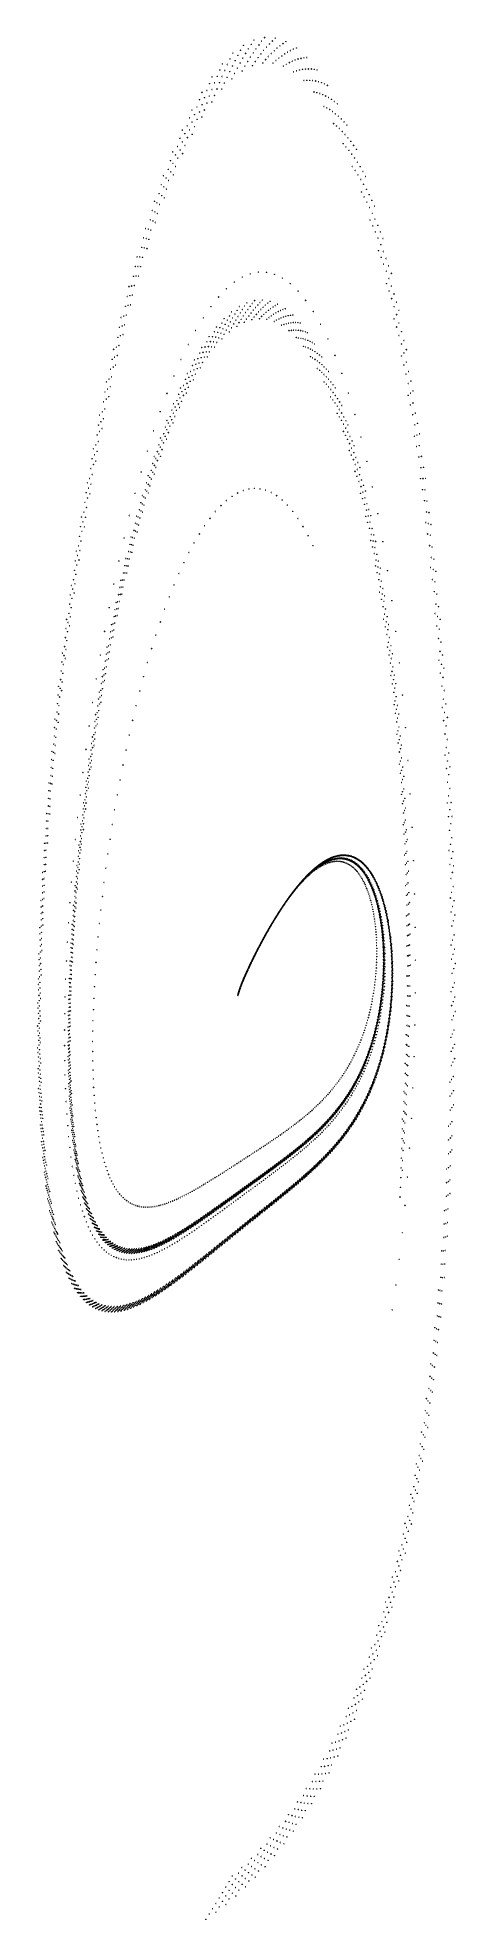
# Model space of a CAD drawing. Header units: millimetres. Extents: x -26 to 31, y -125 to 131.
import ezdxf

# ---------------------------------------------------------------- set-up
doc = ezdxf.new("R2010")
doc.units = ezdxf.units.MM
for name, color, linetype in [('Orb_10_28_1.00710_500', 10, 'Continuous'), ('Orb_10_28_1.00791_500', 1, 'Continuous'), ('Orb_10_28_1.00792_500', 2, 'Continuous'), ('Orb_10_28_1.00793_500', 3, 'Continuous'), ('Orb_10_28_1.00794_500', 4, 'Continuous'), ('Orb_10_28_1.00795_500', 5, 'Continuous'), ('Orb_10_28_1.00796_500', 6, 'Continuous'), ('Orb_10_28_1.00797_500', 7, 'Continuous'), ('Orb_10_28_1.00798_500', 8, 'Continuous'), ('Orb_10_28_1.00799_500', 9, 'Continuous'), ('Orb_10_28_1.008109_500', 10, 'Continuous'), ('Orb_10_28_1.008910_500', 1, 'Continuous'), ('Orb_10_28_1.008921_500', 2, 'Continuous'), ('Orb_10_28_1.008932_500', 3, 'Continuous'), ('Orb_10_28_1.008943_500', 4, 'Continuous'), ('Orb_10_28_1.008954_500', 5, 'Continuous'), ('Orb_10_28_1.008965_500', 6, 'Continuous'), ('Orb_10_28_1.008976_500', 7, 'Continuous'), ('Orb_10_28_1.008987_500', 8, 'Continuous'), ('Orb_10_28_1.008998_500', 9, 'Continuous')]:
    doc.layers.add(name, color=color, linetype=linetype)

msp = doc.modelspace()

# ---------------------------------------------------------------- linework, layer by layer
at = {"layer": 'Orb_10_28_1.00710_500'}
for centre in [(0.97, 69.26, 107.78), (1.73, 69.59, 108.3), (2.49, 69.8, 108.88), (3.26, 69.88, 109.53), (4.02, 69.83, 110.23), (4.77, 69.65, 111), (5.53, 69.33, 111.83), (-2.05, 66.74, 106.28), (-1.3, 67.54, 106.57), (-0.55, 68.23, 106.92), (0.21, 68.8, 107.32), (6.27, 68.89, 112.72), (7.01, 68.31, 113.66), (7.74, 67.6, 114.67), (8.45, 66.76, 115.72), (-3.52, 64.81, 105.86), (-2.79, 65.82, 106.05), (9.16, 65.79, 116.83), (9.85, 64.69, 117.98), (-4.95, 62.48, 105.62), (-4.24, 63.69, 105.72), (10.53, 63.46, 119.17), (11.19, 62.11, 120.41), (-6.34, 59.79, 105.55), (-5.65, 61.18, 105.57), (-7.67, 56.78, 105.61), (-7.01, 58.32, 105.57), (-8.32, 55.16, 105.68), (-9.55, 51.74, 105.88), (-8.94, 53.48, 105.77), (-10.15, 49.95, 106), (-11.28, 46.23, 106.27), (-10.72, 48.11, 106.13), (-11.82, 44.31, 106.4), (-12.33, 42.36, 106.54), (-13.31, 38.38, 106.79), (-12.83, 40.38, 106.67), (-13.77, 36.37, 106.9), (-14.2, 34.34, 107), (-14.62, 32.31, 107.08), (-15.39, 28.25, 107.17), (-15.01, 30.28, 107.14), (-15.74, 26.23, 107.19), (-16.07, 24.22, 107.17), (-16.38, 22.22, 107.13), (-16.94, 18.29, 106.96), (-16.67, 20.24, 107.06), (11.32, 17.91, 10.92), (11.47, 18.02, 11.19), (11.63, 18.14, 11.47), (11.78, 18.24, 11.75), (11.94, 18.35, 12.04), (12.09, 18.45, 12.33), (12.25, 18.54, 12.63), (12.41, 18.63, 12.93), (12.56, 18.71, 13.24), (12.72, 18.79, 13.55), (12.88, 18.86, 13.88), (13.04, 18.93, 14.2), (13.19, 18.99, 14.53), (13.35, 19.04, 14.87), (13.51, 19.09, 15.21), (13.67, 19.13, 15.56), (13.82, 19.17, 15.92), (13.98, 19.19, 16.28), (14.14, 19.22, 16.64), (14.3, 19.23, 17.01), (14.45, 19.24, 17.39), (14.61, 19.23, 17.77), (14.76, 19.22, 18.15), (14.92, 19.21, 18.54), (15.07, 19.18, 18.93), (15.22, 19.15, 19.33), (15.37, 19.11, 19.74), (15.52, 19.06, 20.14), (15.67, 19, 20.55), (15.82, 18.94, 20.97), (15.97, 18.86, 21.39), (16.11, 18.78, 21.81), (16.26, 18.69, 22.23), (16.4, 18.59, 22.66), (16.54, 18.48, 23.09), (16.68, 18.37, 23.53), (16.82, 18.24, 23.97), (16.95, 18.1, 24.4), (17.09, 17.96, 24.85), (-17.19, 16.36, 106.83), (8.86, 15.44, 7.16), (9, 15.61, 7.34), (9.13, 15.77, 7.53), (9.27, 15.93, 7.72), (9.41, 16.08, 7.91), (9.55, 16.24, 8.11), (9.69, 16.39, 8.32), (9.84, 16.55, 8.53), (9.98, 16.7, 8.74), (10.13, 16.84, 8.96), (10.27, 16.99, 9.19), (10.42, 17.13, 9.42), (10.57, 17.27, 9.66), (10.72, 17.4, 9.9), (10.87, 17.53, 10.15), (11.02, 17.66, 10.4), (11.17, 17.79, 10.66), (17.22, 17.81, 25.29), (17.35, 17.65, 25.73), (17.47, 17.48, 26.18), (17.6, 17.3, 26.62), (17.72, 17.11, 27.07), (17.84, 16.91, 27.52), (17.95, 16.71, 27.97), (18.07, 16.5, 28.42), (18.18, 16.28, 28.86), (18.29, 16.05, 29.31), (18.39, 15.81, 29.76), (18.49, 15.56, 30.2), (-17.42, 14.46, 106.66), (6.98, 12.91, 4.95), (7.1, 13.08, 5.07), (7.22, 13.25, 5.2), (7.33, 13.43, 5.32), (7.45, 13.6, 5.45), (7.58, 13.77, 5.59), (7.7, 13.94, 5.73), (7.82, 14.11, 5.87), (7.95, 14.28, 6.02), (8.07, 14.45, 6.17), (8.2, 14.61, 6.32), (8.33, 14.78, 6.48), (8.46, 14.95, 6.64), (8.59, 15.11, 6.81), (8.73, 15.28, 6.98), (18.59, 15.31, 30.65), (18.69, 15.05, 31.09), (18.78, 14.78, 31.53), (18.87, 14.51, 31.97), (18.95, 14.22, 32.4), (19.04, 13.93, 32.84), (19.12, 13.64, 33.26), (19.19, 13.33, 33.69), (19.26, 13.03, 34.11), (-17.82, 10.77, 106.24), (-17.63, 12.6, 106.47), (5.33, 10.28, 3.44), (5.43, 10.44, 3.51), (5.52, 10.6, 3.59), (5.62, 10.76, 3.67), (5.71, 10.92, 3.75), (5.81, 11.08, 3.83), (5.91, 11.24, 3.92), (6.01, 11.41, 4.01), (6.11, 11.57, 4.1), (6.22, 11.74, 4.2), (6.32, 11.9, 4.3), (6.43, 12.07, 4.4), (6.54, 12.24, 4.5), (6.65, 12.41, 4.61), (6.76, 12.58, 4.72), (6.87, 12.74, 4.83), (19.33, 12.71, 34.53), (19.39, 12.39, 34.95), (19.45, 12.06, 35.36), (19.51, 11.73, 35.77), (19.56, 11.39, 36.17), (19.61, 11.05, 36.56), (19.66, 10.7, 36.96), (19.7, 10.35, 37.34), (-17.99, 8.97, 105.98), (3.89, 7.68, 2.41), (3.96, 7.82, 2.46), (4.03, 7.95, 2.5), (4.1, 8.08, 2.55), (4.18, 8.22, 2.6), (4.25, 8.36, 2.64), (4.33, 8.5, 2.69), (4.4, 8.64, 2.75), (4.48, 8.78, 2.8), (4.56, 8.92, 2.85), (4.64, 9.07, 2.91), (4.72, 9.22, 2.97), (4.81, 9.36, 3.03), (4.89, 9.51, 3.09), (4.98, 9.67, 3.16), (5.06, 9.82, 3.22), (5.15, 9.97, 3.29), (5.24, 10.13, 3.36), (19.73, 9.99, 37.72), (19.76, 9.63, 38.1), (19.79, 9.27, 38.47), (19.82, 8.9, 38.83), (19.84, 8.53, 39.19), (19.85, 8.16, 39.54), (19.86, 7.79, 39.88), (-18.28, 5.5, 105.36), (-18.14, 7.21, 105.69), (2.63, 5.18, 1.73), (2.68, 5.28, 1.76), (2.73, 5.38, 1.78), (2.78, 5.48, 1.8), (2.83, 5.58, 1.83), (2.88, 5.68, 1.85), (2.93, 5.79, 1.88), (2.98, 5.9, 1.9), (3.03, 6, 1.93), (3.09, 6.11, 1.96), (3.14, 6.23, 1.99), (3.2, 6.34, 2.02), (3.26, 6.45, 2.05), (3.32, 6.57, 2.08), (3.38, 6.69, 2.11), (3.44, 6.81, 2.15), (3.5, 6.93, 2.18), (3.56, 7.05, 2.22), (3.62, 7.17, 2.25), (3.69, 7.3, 2.29), (3.76, 7.43, 2.33), (3.82, 7.55, 2.37), (19.83, 5.12, 42.09), (19.85, 5.5, 41.79), (19.86, 5.89, 41.49), (19.87, 7.41, 40.22), (19.87, 7.03, 40.54), (19.87, 6.65, 40.87), (19.87, 6.27, 41.18), (-18.39, 3.83, 105), (1.5, 2.59, 1.24), (1.52, 2.65, 1.25), (1.54, 2.71, 1.26), (1.56, 2.77, 1.27), (1.59, 2.83, 1.28), (1.61, 2.89, 1.29), (1.64, 2.95, 1.3), (1.67, 3.02, 1.31), (1.69, 3.08, 1.32), (1.72, 3.15, 1.33), (1.75, 3.21, 1.35), (1.78, 3.28, 1.36), (1.81, 3.35, 1.37), (1.84, 3.42, 1.38), (1.87, 3.49, 1.4), (1.9, 3.57, 1.41), (1.93, 3.64, 1.42), (1.96, 3.71, 1.44), (2, 3.79, 1.45), (2.03, 3.87, 1.46), (2.06, 3.95, 1.48), (2.1, 4.03, 1.49), (2.14, 4.11, 1.51), (2.17, 4.19, 1.53), (2.21, 4.27, 1.54), (2.25, 4.36, 1.56), (2.29, 4.44, 1.58), (2.33, 4.53, 1.59), (2.37, 4.62, 1.61), (2.41, 4.71, 1.63), (2.45, 4.8, 1.65), (2.5, 4.89, 1.67), (2.54, 4.99, 1.69), (2.59, 5.08, 1.71), (19.63, 2.81, 43.7), (19.68, 3.19, 43.45), (19.71, 3.58, 43.19), (19.75, 3.96, 42.93), (19.78, 4.35, 42.65), (19.81, 4.73, 42.37), (-18.57, 0.62, 104.19), (-18.49, 2.2, 104.61), (1, 1, 1), (1.01, 1.07, 1.01), (1.01, 1.04, 1.01), (1.02, 1.11, 1.02), (1.03, 1.15, 1.02), (1.04, 1.18, 1.03), (1.05, 1.22, 1.03), (1.06, 1.26, 1.04), (1.07, 1.3, 1.04), (1.08, 1.34, 1.05), (1.09, 1.38, 1.06), (1.1, 1.42, 1.06), (1.11, 1.46, 1.07), (1.12, 1.5, 1.07), (1.13, 1.54, 1.08), (1.15, 1.59, 1.09), (1.16, 1.63, 1.09), (1.17, 1.67, 1.1), (1.19, 1.72, 1.11), (1.2, 1.76, 1.11), (1.22, 1.81, 1.12), (1.23, 1.86, 1.13), (1.25, 1.9, 1.14), (1.26, 1.95, 1.14), (1.28, 2, 1.15), (1.3, 2.05, 1.16), (1.31, 2.1, 1.17), (1.33, 2.15, 1.17), (1.35, 2.2, 1.18), (1.37, 2.26, 1.19), (1.39, 2.31, 1.2), (1.41, 2.36, 1.21), (1.43, 2.42, 1.21), (1.45, 2.47, 1.22), (1.47, 2.53, 1.23), (19.22, 0.17, 45.24), (19.29, 0.54, 45.04), (19.36, 0.91, 44.84), (19.42, 1.29, 44.62), (19.48, 1.67, 44.4), (19.54, 2.05, 44.18), (19.59, 2.43, 43.94), (-18.68, -2.41, 103.27), (-18.63, -0.92, 103.74), (18.62, -2.36, 46.43), (18.72, -2.01, 46.28), (18.81, -1.65, 46.13), (18.9, -1.29, 45.96), (18.99, -0.93, 45.79), (19.07, -0.57, 45.62), (19.15, -0.2, 45.43), (-18.71, -3.85, 102.76), (17.73, -5.04, 47.42), (17.85, -4.72, 47.32), (17.97, -4.39, 47.21), (18.09, -4.06, 47.09), (18.2, -3.73, 46.97), (18.31, -3.39, 46.85), (18.42, -3.05, 46.72), (18.52, -2.71, 46.58), (-18.73, -5.24, 102.23), (-18.73, -6.59, 101.67), (16.64, -7.47, 48.07), (16.78, -7.18, 48), (16.93, -6.89, 47.93), (17.07, -6.59, 47.86), (17.21, -6.29, 47.78), (17.34, -5.98, 47.7), (17.47, -5.67, 47.61), (17.6, -5.36, 47.52), (-18.72, -7.88, 101.09), (-18.69, -9.13, 100.48), (15.04, -10.14, 48.54), (15.21, -9.89, 48.51), (15.38, -9.63, 48.47), (15.55, -9.38, 48.43), (15.71, -9.12, 48.39), (15.87, -8.85, 48.34), (16.03, -8.58, 48.29), (16.18, -8.31, 48.24), (16.34, -8.03, 48.19), (16.49, -7.75, 48.13), (-18.65, -10.33, 99.85), (-18.6, -11.47, 99.2), (-18.53, -12.57, 98.54), (13.05, -12.64, 48.82), (13.24, -12.43, 48.8), (13.43, -12.21, 48.78), (13.61, -12, 48.76), (13.8, -11.78, 48.73), (13.98, -11.55, 48.71), (14.16, -11.33, 48.69), (14.34, -11.1, 48.66), (14.52, -10.86, 48.63), (14.7, -10.62, 48.6), (14.87, -10.38, 48.57), (-18.45, -13.62, 97.85), (-18.36, -14.63, 97.15), (10.24, -15.31, 49.13), (10.45, -15.14, 49.1), (10.65, -14.96, 49.08), (10.86, -14.78, 49.05), (11.07, -14.6, 49.03), (11.27, -14.41, 49), (11.47, -14.22, 48.98), (11.68, -14.04, 48.96), (11.88, -13.84, 48.94), (12.07, -13.65, 48.92), (12.27, -13.45, 48.9), (12.47, -13.25, 48.88), (12.66, -13.05, 48.86), (12.86, -12.85, 48.84), (-18.26, -15.59, 96.44), (-18.15, -16.5, 95.71), (-18.03, -17.37, 94.97), (6.98, -17.79, 49.83), (7.2, -17.63, 49.76), (7.43, -17.47, 49.7), (7.65, -17.31, 49.64), (7.87, -17.15, 49.58), (8.09, -16.99, 49.53), (8.31, -16.83, 49.48), (8.53, -16.67, 49.43), (8.74, -16.5, 49.39), (8.96, -16.34, 49.34), (9.18, -16.17, 49.3), (9.39, -16, 49.27), (9.6, -15.83, 49.23), (9.82, -15.66, 49.2), (10.03, -15.49, 49.16), (-17.9, -18.19, 94.22), (-17.76, -18.97, 93.46), (-17.62, -19.7, 92.69), (-17.46, -20.4, 91.91), (3.05, -20.43, 51.56), (3.29, -20.28, 51.42), (3.52, -20.12, 51.29), (3.76, -19.97, 51.16), (4, -19.81, 51.04), (4.23, -19.66, 50.92), (4.46, -19.5, 50.8), (4.7, -19.35, 50.69), (4.93, -19.19, 50.59), (5.16, -19.04, 50.49), (5.39, -18.88, 50.39), (5.62, -18.73, 50.3), (5.85, -18.57, 50.21), (6.08, -18.42, 50.13), (6.3, -18.26, 50.05), (6.53, -18.11, 49.97), (6.76, -17.95, 49.9), (-17.29, -21.06, 91.13), (-17.12, -21.67, 90.35), (-16.94, -22.25, 89.56), (-16.76, -22.79, 88.77), (-0.86, -22.96, 54.61), (-0.61, -22.8, 54.37), (-0.36, -22.64, 54.14), (-0.11, -22.48, 53.91), (0.14, -22.32, 53.69), (0.39, -22.16, 53.48), (0.63, -22, 53.28), (0.88, -21.84, 53.08), (1.12, -21.69, 52.88), (1.37, -21.53, 52.7), (1.61, -21.37, 52.52), (1.85, -21.21, 52.34), (2.09, -21.06, 52.18), (2.33, -20.9, 52.01), (2.57, -20.75, 51.86), (2.81, -20.59, 51.71), (-16.57, -23.3, 87.97), (-16.37, -23.77, 87.18), (-16.16, -24.21, 86.39), (-15.95, -24.62, 85.6), (-15.74, -25, 84.81), (-15.52, -25.35, 84.03), (-4.96, -25.46, 59.58), (-4.69, -25.31, 59.2), (-4.43, -25.16, 58.83), (-4.17, -25.01, 58.47), (-3.91, -24.85, 58.12), (-3.65, -24.7, 57.79), (-3.4, -24.54, 57.45), (-3.14, -24.39, 57.13), (-2.88, -24.23, 56.82), (-2.63, -24.07, 56.52), (-2.37, -23.91, 56.22), (-2.12, -23.75, 55.93), (-1.86, -23.6, 55.65), (-1.61, -23.44, 55.38), (-1.36, -23.28, 55.12), (-1.11, -23.12, 54.86), (-15.3, -25.66, 83.25), (-15.07, -25.96, 82.47), (-14.84, -26.22, 81.7), (-14.6, -26.46, 80.94), (-14.37, -26.68, 80.18), (-14.12, -26.87, 79.43), (-13.88, -27.04, 78.69), (-13.63, -27.19, 77.96), (-13.38, -27.32, 77.23), (-13.13, -27.43, 76.52), (-12.88, -27.53, 75.81), (-12.62, -27.6, 75.11), (-12.37, -27.66, 74.43), (-12.11, -27.71, 73.75), (-11.85, -27.74, 73.08), (-11.59, -27.76, 72.43), (-11.32, -27.76, 71.78), (-11.06, -27.75, 71.15), (-10.8, -27.73, 70.52), (-10.53, -27.7, 69.91), (-10.27, -27.66, 69.31), (-10, -27.61, 68.72), (-9.73, -27.55, 68.14), (-9.47, -27.48, 67.57), (-9.2, -27.4, 67.01), (-8.93, -27.32, 66.47), (-8.67, -27.23, 65.93), (-8.4, -27.13, 65.41), (-8.13, -27.03, 64.89), (-7.87, -26.92, 64.39), (-7.6, -26.81, 63.9), (-7.33, -26.69, 63.42), (-7.07, -26.57, 62.95), (-6.8, -26.44, 62.5), (-6.54, -26.31, 62.05), (-6.27, -26.17, 61.61), (-6.01, -26.04, 61.18), (-5.74, -25.9, 60.77), (-5.48, -25.75, 60.36), (-5.22, -25.61, 59.96)]:
    msp.add_circle(centre, 0.01, dxfattribs=at)
at = {"layer": 'Orb_10_28_1.00791_500'}
for centre in [(1.87, 92.45, 121.04), (2.89, 92.8, 121.83), (3.91, 92.93, 122.73), (4.93, 92.86, 123.74), (5.94, 92.56, 124.87), (6.95, 92.05, 126.09), (-1.15, 90.2, 119.3), (-0.15, 91.15, 119.78), (0.86, 91.9, 120.36), (7.94, 91.31, 127.43), (8.93, 90.36, 128.86), (-3.13, 87.76, 118.64), (-2.15, 89.07, 118.93), (9.9, 89.18, 130.39), (10.86, 87.78, 132.02), (-5.05, 84.62, 118.33), (-4.1, 86.27, 118.45), (11.8, 86.17, 133.73), (12.71, 84.34, 135.52), (-5.99, 82.82, 118.3), (13.61, 82.31, 137.38), (-6.91, 80.87, 118.33), (14.48, 80.07, 139.3), (-7.8, 78.79, 118.42), (15.32, 77.64, 141.27), (-9.53, 74.24, 118.77), (-8.68, 76.57, 118.57), (16.13, 75.01, 143.29), (-10.36, 71.81, 119), (16.91, 72.2, 145.34), (-11.16, 69.27, 119.27), (17.66, 69.22, 147.41), (-11.94, 66.65, 119.56), (-12.69, 63.96, 119.86), (18.37, 66.08, 149.5), (19.04, 62.79, 151.58), (-13.41, 61.2, 120.17), (19.68, 59.35, 153.66), (-14.1, 58.38, 120.49), (-14.76, 55.51, 120.8), (20.27, 55.79, 155.71), (-15.39, 52.61, 121.09), (20.82, 52.11, 157.74), (-15.99, 49.69, 121.37), (-16.56, 46.74, 121.63), (21.34, 48.33, 159.72), (-17.1, 43.79, 121.85), (21.8, 44.46, 161.66), (-17.61, 40.83, 122.05), (22.23, 40.51, 163.53), (-18.09, 37.89, 122.2), (22.61, 36.49, 165.34), (-18.53, 34.96, 122.31), (-18.95, 32.05, 122.38), (22.94, 32.43, 167.07), (-19.33, 29.17, 122.39), (23.22, 28.33, 168.72), (-19.69, 26.33, 122.36), (-20.01, 23.53, 122.28), (23.47, 24.2, 170.29), (-20.31, 20.78, 122.14), (-20.57, 18.09, 121.95), (11.15, 17.88, 10.54), (11.32, 18.02, 10.82), (11.48, 18.15, 11.1), (11.64, 18.28, 11.38), (11.81, 18.4, 11.68), (11.98, 18.52, 11.97), (12.14, 18.64, 12.28), (12.31, 18.74, 12.59), (12.48, 18.85, 12.91), (12.65, 18.94, 13.23), (12.82, 19.03, 13.56), (12.99, 19.12, 13.9), (13.16, 19.2, 14.25), (13.33, 19.27, 14.6), (13.5, 19.34, 14.95), (13.67, 19.4, 15.32), (13.85, 19.45, 15.69), (14.02, 19.49, 16.06), (14.19, 19.53, 16.44), (14.36, 19.56, 16.83), (14.53, 19.58, 17.23), (14.7, 19.59, 17.63), (14.87, 19.6, 18.03), (15.04, 19.59, 18.45), (15.21, 19.58, 18.86), (15.38, 19.56, 19.29), (15.55, 19.53, 19.72), (15.72, 19.49, 20.15), (15.88, 19.44, 20.59), (16.05, 19.38, 21.03), (16.21, 19.32, 21.48), (16.37, 19.24, 21.94), (16.53, 19.15, 22.39), (16.69, 19.06, 22.86), (16.85, 18.95, 23.32), (17.01, 18.83, 23.79), (17.16, 18.71, 24.26), (17.32, 18.57, 24.74), (17.47, 18.42, 25.22), (17.62, 18.27, 25.7), (17.76, 18.1, 26.18), (17.91, 17.92, 26.67), (23.66, 20.07, 171.76), (-20.81, 15.45, 121.7), (8.86, 15.48, 7.16), (9, 15.65, 7.34), (9.15, 15.83, 7.54), (9.29, 16, 7.73), (9.44, 16.17, 7.94), (9.59, 16.34, 8.14), (9.74, 16.51, 8.36), (9.89, 16.67, 8.58), (10.05, 16.83, 8.8), (10.2, 16.99, 9.03), (10.36, 17.15, 9.27), (10.51, 17.3, 9.51), (10.67, 17.45, 9.76), (10.83, 17.6, 10.02), (10.99, 17.74, 10.28), (18.05, 17.74, 27.16), (18.19, 17.54, 27.65), (18.33, 17.33, 28.14), (18.46, 17.11, 28.63), (18.59, 16.89, 29.12), (18.72, 16.65, 29.61), (18.84, 16.4, 30.1), (18.97, 16.14, 30.6), (19.08, 15.88, 31.09), (19.2, 15.6, 31.58), (23.81, 15.93, 173.14), (-21.02, 12.87, 121.4), (6.89, 12.78, 4.9), (7.01, 12.96, 5.02), (7.13, 13.14, 5.14), (7.26, 13.32, 5.27), (7.38, 13.5, 5.41), (7.51, 13.68, 5.54), (7.64, 13.87, 5.68), (7.77, 14.05, 5.83), (7.9, 14.23, 5.98), (8.03, 14.41, 6.13), (8.16, 14.59, 6.29), (8.3, 14.77, 6.46), (8.44, 14.95, 6.62), (8.58, 15.13, 6.8), (8.72, 15.3, 6.97), (19.31, 15.32, 32.06), (19.42, 15.03, 32.55), (19.53, 14.72, 33.04), (19.63, 14.41, 33.52), (19.72, 14.09, 34), (19.82, 13.77, 34.47), (19.91, 13.43, 34.95), (19.99, 13.09, 35.42), (-21.2, 10.36, 121.04), (5.38, 10.35, 3.53), (5.48, 10.52, 3.61), (5.58, 10.69, 3.69), (5.68, 10.85, 3.77), (5.78, 11.02, 3.86), (5.89, 11.2, 3.95), (5.99, 11.37, 4.04), (6.1, 11.54, 4.14), (6.21, 11.72, 4.24), (6.32, 11.89, 4.34), (6.43, 12.07, 4.44), (6.54, 12.25, 4.55), (6.66, 12.42, 4.66), (6.78, 12.6, 4.78), (20.07, 12.74, 35.88), (20.15, 12.38, 36.34), (20.23, 12.01, 36.8), (20.29, 11.64, 37.25), (20.36, 11.27, 37.7), (20.42, 10.88, 38.14), (20.48, 10.49, 38.57), (23.91, 11.81, 174.42), (-21.36, 7.92, 120.63), (3.95, 7.76, 2.5), (4.02, 7.9, 2.55), (4.1, 8.04, 2.6), (4.17, 8.19, 2.65), (4.25, 8.33, 2.7), (4.33, 8.48, 2.75), (4.41, 8.62, 2.8), (4.49, 8.77, 2.86), (4.57, 8.92, 2.92), (4.66, 9.08, 2.98), (4.74, 9.23, 3.04), (4.83, 9.39, 3.1), (4.92, 9.54, 3.17), (5.01, 9.7, 3.24), (5.1, 9.86, 3.31), (5.19, 10.02, 3.38), (5.29, 10.19, 3.45), (20.53, 10.1, 39), (20.57, 9.7, 39.42), (20.62, 9.29, 39.84), (20.65, 8.88, 40.25), (20.69, 8.47, 40.65), (20.71, 8.05, 41.05), (23.96, 7.71, 175.6), (-21.48, 5.55, 120.17), (2.63, 5.14, 1.77), (2.68, 5.24, 1.8), (2.73, 5.34, 1.82), (2.78, 5.45, 1.85), (2.83, 5.56, 1.87), (2.88, 5.66, 1.9), (2.94, 5.77, 1.93), (2.99, 5.89, 1.96), (3.05, 6, 1.98), (3.1, 6.11, 2.01), (3.16, 6.23, 2.05), (3.22, 6.35, 2.08), (3.28, 6.47, 2.11), (3.34, 6.59, 2.14), (3.4, 6.71, 2.18), (3.47, 6.84, 2.22), (3.53, 6.97, 2.25), (3.6, 7.1, 2.29), (3.67, 7.23, 2.33), (3.73, 7.36, 2.37), (3.8, 7.49, 2.41), (3.88, 7.63, 2.46), (20.74, 7.63, 41.44), (20.76, 7.21, 41.82), (20.77, 6.78, 42.19), (20.78, 6.35, 42.56), (20.79, 5.92, 42.91), (20.79, 5.49, 43.26), (-21.59, 3.26, 119.65), (1.51, 2.6, 1.27), (1.54, 2.66, 1.28), (1.56, 2.72, 1.29), (1.59, 2.78, 1.3), (1.61, 2.85, 1.31), (1.64, 2.91, 1.32), (1.67, 2.98, 1.34), (1.69, 3.05, 1.35), (1.72, 3.12, 1.36), (1.75, 3.18, 1.37), (1.78, 3.26, 1.39), (1.81, 3.33, 1.4), (1.84, 3.4, 1.41), (1.87, 3.47, 1.43), (1.91, 3.55, 1.44), (1.94, 3.63, 1.46), (1.97, 3.7, 1.47), (2.01, 3.78, 1.49), (2.05, 3.86, 1.5), (2.08, 3.95, 1.52), (2.12, 4.03, 1.53), (2.16, 4.11, 1.55), (2.2, 4.2, 1.57), (2.23, 4.29, 1.59), (2.28, 4.38, 1.61), (2.32, 4.47, 1.62), (2.36, 4.56, 1.64), (2.4, 4.65, 1.66), (2.45, 4.75, 1.68), (2.49, 4.84, 1.71), (2.54, 4.94, 1.73), (2.58, 5.04, 1.75), (20.68, 2.87, 45.18), (20.71, 3.31, 44.88), (20.74, 3.75, 44.58), (20.76, 4.18, 44.26), (20.77, 4.62, 43.94), (20.78, 5.06, 43.6), (23.97, 3.65, 176.67), (-21.67, 1.04, 119.09), (1, 1, 1), (1.01, 1.04, 1.01), (1.02, 1.11, 1.02), (1.02, 1.07, 1.01), (1.03, 1.15, 1.02), (1.04, 1.19, 1.03), (1.05, 1.23, 1.04), (1.06, 1.27, 1.04), (1.07, 1.31, 1.05), (1.09, 1.35, 1.06), (1.1, 1.39, 1.06), (1.11, 1.43, 1.07), (1.12, 1.47, 1.08), (1.13, 1.52, 1.09), (1.15, 1.56, 1.09), (1.16, 1.61, 1.1), (1.17, 1.65, 1.11), (1.19, 1.7, 1.12), (1.2, 1.74, 1.12), (1.22, 1.79, 1.13), (1.24, 1.84, 1.14), (1.25, 1.89, 1.15), (1.27, 1.94, 1.16), (1.29, 1.99, 1.16), (1.3, 2.04, 1.17), (1.32, 2.09, 1.18), (1.34, 2.14, 1.19), (1.36, 2.2, 1.2), (1.38, 2.25, 1.21), (1.4, 2.31, 1.22), (1.42, 2.36, 1.23), (1.45, 2.42, 1.24), (1.47, 2.48, 1.25), (1.49, 2.54, 1.26), (20.41, 0.27, 46.79), (20.47, 0.7, 46.54), (20.52, 1.13, 46.29), (20.57, 1.57, 46.02), (20.61, 2, 45.75), (20.65, 2.44, 45.47), (-21.73, -1.1, 118.47), (19.97, -2.27, 48.09), (20.06, -1.85, 47.89), (20.14, -1.43, 47.69), (20.21, -1.01, 47.48), (20.28, -0.59, 47.26), (20.35, -0.16, 47.03), (23.94, -0.36, 177.64), (-21.76, -3.17, 117.81), (19.27, -5.08, 49.25), (19.38, -4.69, 49.1), (19.49, -4.29, 48.95), (19.59, -3.89, 48.8), (19.7, -3.49, 48.63), (19.79, -3.09, 48.46), (19.88, -2.68, 48.28), (23.86, -4.32, 178.51), (-21.77, -5.15, 117.11), (-21.76, -7.05, 116.36), (18.37, -7.68, 50.06), (18.51, -7.32, 49.96), (18.64, -6.96, 49.86), (18.77, -6.59, 49.75), (18.9, -6.22, 49.63), (19.03, -5.84, 49.51), (19.15, -5.46, 49.38), (-21.73, -8.88, 115.58), (17.29, -10.05, 50.6), (17.46, -9.73, 50.53), (17.62, -9.4, 50.47), (17.77, -9.06, 50.4), (17.93, -8.72, 50.32), (18.08, -8.38, 50.24), (18.22, -8.03, 50.15), (23.73, -8.22, 179.28), (-21.68, -10.62, 114.75), (-21.62, -12.29, 113.89), (15.69, -12.76, 51), (15.88, -12.48, 50.96), (16.07, -12.19, 50.93), (16.25, -11.9, 50.89), (16.43, -11.6, 50.85), (16.61, -11.3, 50.81), (16.79, -11, 50.76), (16.96, -10.69, 50.71), (17.13, -10.37, 50.65), (23.57, -12.05, 179.96), (-21.53, -13.88, 113), (13.89, -15.13, 51.22), (14.1, -14.88, 51.2), (14.31, -14.63, 51.18), (14.51, -14.37, 51.16), (14.72, -14.12, 51.13), (14.92, -13.85, 51.11), (15.11, -13.59, 51.08), (15.31, -13.32, 51.06), (15.5, -13.04, 51.03), (-21.43, -15.38, 112.08), (-21.31, -16.82, 111.13), (11.23, -17.86, 51.52), (11.46, -17.65, 51.49), (11.69, -17.43, 51.46), (11.92, -17.21, 51.43), (12.14, -16.99, 51.4), (12.37, -16.77, 51.38), (12.59, -16.55, 51.35), (12.81, -16.32, 51.33), (13.03, -16.09, 51.31), (13.25, -15.85, 51.29), (13.46, -15.61, 51.27), (13.68, -15.37, 51.24), (23.36, -15.8, 180.53), (-21.17, -18.17, 110.16), (-21.03, -19.46, 109.17), (8.32, -20.3, 52.1), (8.57, -20.1, 52.03), (8.82, -19.9, 51.97), (9.07, -19.71, 51.91), (9.32, -19.51, 51.85), (9.56, -19.31, 51.8), (9.8, -19.11, 51.75), (10.04, -18.9, 51.71), (10.28, -18.7, 51.66), (10.52, -18.49, 51.62), (10.76, -18.28, 51.59), (10.99, -18.07, 51.55), (-20.86, -20.67, 108.15), (-20.69, -21.81, 107.12), (-20.5, -22.88, 106.08), (4.69, -23.01, 53.54), (4.95, -22.82, 53.4), (5.22, -22.62, 53.27), (5.49, -22.43, 53.14), (5.75, -22.24, 53.02), (6.01, -22.04, 52.91), (6.28, -21.85, 52.8), (6.54, -21.66, 52.69), (6.8, -21.46, 52.59), (7.05, -21.27, 52.5), (7.31, -21.08, 52.41), (7.57, -20.88, 52.32), (7.82, -20.69, 52.25), (8.07, -20.49, 52.17), (-20.3, -23.89, 105.02), (-20.09, -24.83, 103.95), (1.36, -25.4, 55.77), (1.65, -25.2, 55.54), (1.93, -25, 55.32), (2.21, -24.79, 55.11), (2.49, -24.59, 54.9), (2.77, -24.39, 54.71), (3.05, -24.19, 54.52), (3.32, -24, 54.34), (3.6, -23.8, 54.17), (3.87, -23.6, 54), (4.14, -23.4, 53.84), (4.42, -23.21, 53.69), (-19.86, -25.71, 102.88), (-19.63, -26.53, 101.8), (-19.39, -27.29, 100.71), (-19.14, -27.99, 99.62), (-2.46, -28.12, 59.63), (-2.16, -27.91, 59.27), (-1.86, -27.7, 58.92), (-1.56, -27.49, 58.58), (-1.26, -27.27, 58.26), (-0.96, -27.06, 57.94), (-0.67, -26.85, 57.63), (-0.37, -26.64, 57.34), (-0.08, -26.43, 57.05), (0.21, -26.23, 56.78), (0.5, -26.02, 56.51), (0.79, -25.81, 56.26), (1.08, -25.61, 56.01), (-18.89, -28.64, 98.54), (-18.62, -29.24, 97.45), (-18.35, -29.79, 96.37), (-18.07, -30.29, 95.29), (-6.19, -30.64, 64.94), (-5.88, -30.43, 64.42), (-5.56, -30.23, 63.92), (-5.24, -30.02, 63.43), (-4.93, -29.82, 62.96), (-4.62, -29.61, 62.49), (-4.3, -29.4, 62.05), (-3.99, -29.19, 61.61), (-3.68, -28.97, 61.19), (-3.38, -28.76, 60.78), (-3.07, -28.55, 60.39), (-2.76, -28.34, 60), (-17.79, -30.74, 94.22), (-17.5, -31.15, 93.15), (-17.2, -31.53, 92.09), (-16.9, -31.86, 91.05), (-16.6, -32.15, 90.01), (-16.29, -32.41, 88.98), (-15.98, -32.64, 87.97), (-15.67, -32.83, 86.97), (-15.35, -33, 85.98), (-15.03, -33.13, 85.01), (-14.71, -33.24, 84.05), (-11.42, -33.17, 75.36), (-11.09, -33.07, 74.58), (-10.76, -32.97, 73.82), (-10.43, -32.85, 73.08), (-10.1, -32.72, 72.36), (-9.77, -32.58, 71.65), (-9.44, -32.43, 70.96), (-9.11, -32.28, 70.28), (-8.78, -32.12, 69.63), (-8.46, -31.95, 68.99), (-8.13, -31.78, 68.36), (-7.81, -31.6, 67.75), (-7.48, -31.41, 67.16), (-7.16, -31.22, 66.58), (-6.84, -31.03, 66.02), (-6.51, -30.84, 65.47), (-14.39, -33.32, 83.11), (-14.06, -33.38, 82.18), (-13.73, -33.42, 81.27), (-13.41, -33.44, 80.37), (-13.08, -33.43, 79.5), (-12.75, -33.41, 78.63), (-12.42, -33.37, 77.79), (-12.09, -33.32, 76.96), (-11.75, -33.25, 76.15)]:
    msp.add_circle(centre, 0.01, dxfattribs=at)
at = {"layer": 'Orb_10_28_1.00792_500'}
for centre in [(1.15, 92.39, 120.7), (2.17, 92.88, 121.42), (3.2, 93.17, 122.24), (4.22, 93.25, 123.18), (5.24, 93.1, 124.23), (6.25, 92.74, 125.39), (7.26, 92.16, 126.65), (-1.87, 89.71, 119.18), (-0.87, 90.8, 119.58), (0.14, 91.69, 120.09), (8.26, 91.36, 128.02), (9.24, 90.33, 129.49), (-3.83, 87, 118.65), (-2.86, 88.44, 118.87), (10.22, 89.08, 131.06), (11.17, 87.61, 132.72), (-4.79, 85.39, 118.51), (12.11, 85.93, 134.46), (-5.74, 83.62, 118.46), (13.02, 84.03, 136.28), (13.91, 81.92, 138.17), (-7.57, 79.65, 118.55), (-6.66, 81.7, 118.47), (14.77, 79.61, 140.12), (-8.46, 77.46, 118.69), (15.61, 77.1, 142.12), (-9.32, 75.15, 118.87), (16.41, 74.41, 144.16), (-10.16, 72.73, 119.1), (-10.97, 70.21, 119.36), (17.18, 71.53, 146.23), (-11.75, 67.6, 119.64), (17.92, 68.48, 148.31), (-12.51, 64.91, 119.95), (18.62, 65.28, 150.41), (-13.24, 62.16, 120.26), (19.29, 61.92, 152.5), (-13.94, 59.34, 120.58), (-14.62, 56.47, 120.89), (19.91, 58.43, 154.58), (20.5, 54.81, 156.64), (-15.26, 53.57, 121.2), (-15.87, 50.64, 121.48), (21.04, 51.08, 158.66), (-16.45, 47.68, 121.75), (21.54, 47.25, 160.64), (-17, 44.72, 121.98), (-17.51, 41.75, 122.19), (22, 43.33, 162.57), (-18, 38.79, 122.35), (22.41, 39.34, 164.43), (-18.46, 35.84, 122.48), (22.77, 35.29, 166.22), (-18.88, 32.91, 122.56), (23.09, 31.19, 167.94), (-19.27, 30.01, 122.59), (-19.64, 27.15, 122.57), (23.36, 27.06, 169.57), (-19.97, 24.33, 122.5), (-20.27, 21.56, 122.38), (23.59, 22.91, 171.11), (-20.55, 18.83, 122.2), (11.17, 17.9, 10.57), (11.33, 18.03, 10.84), (11.49, 18.16, 11.12), (11.66, 18.29, 11.41), (11.82, 18.42, 11.7), (11.99, 18.53, 12), (12.16, 18.65, 12.3), (12.33, 18.75, 12.62), (12.5, 18.86, 12.93), (12.66, 18.95, 13.26), (12.83, 19.04, 13.59), (13.01, 19.13, 13.93), (13.18, 19.21, 14.27), (13.35, 19.28, 14.63), (13.52, 19.35, 14.98), (13.69, 19.4, 15.35), (13.86, 19.46, 15.72), (14.03, 19.5, 16.1), (14.21, 19.54, 16.48), (14.38, 19.56, 16.87), (14.55, 19.59, 17.26), (14.72, 19.6, 17.66), (14.89, 19.6, 18.07), (15.06, 19.6, 18.48), (15.23, 19.58, 18.9), (15.4, 19.56, 19.33), (15.57, 19.53, 19.76), (15.73, 19.49, 20.19), (15.9, 19.44, 20.63), (16.07, 19.38, 21.08), (16.23, 19.32, 21.53), (16.39, 19.24, 21.98), (16.55, 19.15, 22.44), (16.71, 19.05, 22.9), (16.87, 18.95, 23.37), (17.03, 18.83, 23.84), (17.18, 18.7, 24.31), (17.34, 18.56, 24.79), (17.49, 18.42, 25.27), (17.64, 18.26, 25.75), (17.78, 18.09, 26.23), (17.93, 17.91, 26.72), (23.77, 18.76, 172.56), (-20.79, 16.17, 121.97), (8.87, 15.49, 7.17), (9.01, 15.67, 7.36), (9.16, 15.84, 7.55), (9.3, 16.01, 7.75), (9.45, 16.18, 7.95), (9.6, 16.35, 8.16), (9.75, 16.52, 8.37), (9.9, 16.68, 8.59), (10.06, 16.85, 8.82), (10.21, 17.01, 9.05), (10.37, 17.16, 9.29), (10.53, 17.32, 9.53), (10.68, 17.47, 9.78), (10.84, 17.61, 10.04), (11, 17.76, 10.3), (18.07, 17.72, 27.21), (18.21, 17.52, 27.7), (18.34, 17.32, 28.19), (18.48, 17.1, 28.68), (18.61, 16.87, 29.17), (18.74, 16.63, 29.67), (18.86, 16.38, 30.16), (18.98, 16.12, 30.65), (19.1, 15.86, 31.14), (19.22, 15.58, 31.63), (-21.01, 13.57, 121.68), (6.9, 12.79, 4.9), (7.02, 12.97, 5.03), (7.14, 13.15, 5.15), (7.27, 13.33, 5.28), (7.39, 13.51, 5.42), (7.52, 13.7, 5.55), (7.64, 13.88, 5.69), (7.77, 14.06, 5.84), (7.91, 14.24, 5.99), (8.04, 14.42, 6.14), (8.17, 14.6, 6.3), (8.31, 14.78, 6.47), (8.45, 14.96, 6.64), (8.58, 15.14, 6.81), (8.73, 15.32, 6.99), (19.33, 15.29, 32.12), (19.44, 15, 32.61), (19.54, 14.7, 33.09), (19.64, 14.38, 33.58), (19.74, 14.06, 34.06), (19.83, 13.74, 34.53), (19.92, 13.4, 35.01), (20.01, 13.06, 35.48), (23.9, 14.61, 173.91), (-21.2, 11.03, 121.33), (5.39, 10.36, 3.53), (5.49, 10.53, 3.61), (5.59, 10.69, 3.7), (5.69, 10.86, 3.78), (5.79, 11.03, 3.87), (5.89, 11.2, 3.96), (6, 11.38, 4.05), (6.11, 11.55, 4.15), (6.22, 11.73, 4.24), (6.33, 11.9, 4.35), (6.44, 12.08, 4.45), (6.55, 12.26, 4.56), (6.67, 12.43, 4.67), (6.78, 12.61, 4.79), (20.09, 12.7, 35.94), (20.17, 12.34, 36.4), (20.24, 11.98, 36.86), (20.31, 11.61, 37.31), (20.37, 11.23, 37.76), (20.43, 10.84, 38.2), (20.49, 10.45, 38.63), (23.99, 10.47, 175.16), (-21.36, 8.56, 120.94), (3.95, 7.77, 2.51), (4.02, 7.91, 2.55), (4.1, 8.05, 2.6), (4.18, 8.19, 2.65), (4.25, 8.34, 2.7), (4.33, 8.48, 2.75), (4.41, 8.63, 2.81), (4.49, 8.78, 2.86), (4.58, 8.93, 2.92), (4.66, 9.08, 2.98), (4.75, 9.24, 3.04), (4.83, 9.39, 3.11), (4.92, 9.55, 3.17), (5.01, 9.71, 3.24), (5.11, 9.87, 3.31), (5.2, 10.03, 3.38), (5.29, 10.2, 3.46), (20.54, 10.06, 39.06), (20.59, 9.66, 39.49), (20.63, 9.25, 39.9), (20.67, 8.84, 40.31), (20.7, 8.43, 40.71), (20.73, 8.01, 41.11), (-21.49, 6.16, 120.48), (2.63, 5.14, 1.77), (2.68, 5.24, 1.8), (2.73, 5.35, 1.82), (2.78, 5.45, 1.85), (2.83, 5.56, 1.87), (2.89, 5.67, 1.9), (2.94, 5.78, 1.93), (2.99, 5.89, 1.96), (3.05, 6, 1.99), (3.11, 6.12, 2.02), (3.16, 6.24, 2.05), (3.22, 6.35, 2.08), (3.28, 6.47, 2.11), (3.34, 6.6, 2.15), (3.41, 6.72, 2.18), (3.47, 6.84, 2.22), (3.54, 6.97, 2.26), (3.6, 7.1, 2.29), (3.67, 7.23, 2.33), (3.74, 7.36, 2.37), (3.81, 7.5, 2.42), (3.88, 7.63, 2.46), (20.75, 7.59, 41.5), (20.77, 7.16, 41.88), (20.78, 6.73, 42.25), (20.79, 6.3, 42.62), (20.8, 5.87, 42.97), (20.8, 5.44, 43.32), (24.03, 6.37, 176.31), (-21.6, 3.84, 119.98), (1.51, 2.6, 1.27), (1.54, 2.66, 1.28), (1.56, 2.72, 1.29), (1.59, 2.79, 1.3), (1.61, 2.85, 1.31), (1.64, 2.91, 1.32), (1.67, 2.98, 1.34), (1.7, 3.05, 1.35), (1.72, 3.12, 1.36), (1.75, 3.19, 1.37), (1.78, 3.26, 1.39), (1.81, 3.33, 1.4), (1.84, 3.4, 1.41), (1.88, 3.48, 1.43), (1.91, 3.55, 1.44), (1.94, 3.63, 1.46), (1.98, 3.71, 1.47), (2.01, 3.79, 1.49), (2.05, 3.87, 1.5), (2.08, 3.95, 1.52), (2.12, 4.03, 1.54), (2.16, 4.12, 1.55), (2.2, 4.2, 1.57), (2.24, 4.29, 1.59), (2.28, 4.38, 1.61), (2.32, 4.47, 1.63), (2.36, 4.56, 1.65), (2.4, 4.65, 1.67), (2.45, 4.75, 1.69), (2.49, 4.84, 1.71), (2.54, 4.94, 1.73), (2.58, 5.04, 1.75), (20.69, 2.82, 45.24), (20.72, 3.26, 44.94), (20.75, 3.69, 44.63), (20.77, 4.13, 44.32), (20.78, 4.57, 43.99), (20.79, 5, 43.66), (-21.69, 1.59, 119.43), (1, 1, 1), (1.01, 1.04, 1.01), (1.02, 1.11, 1.02), (1.02, 1.07, 1.01), (1.03, 1.15, 1.02), (1.04, 1.19, 1.03), (1.05, 1.23, 1.04), (1.06, 1.27, 1.04), (1.07, 1.31, 1.05), (1.09, 1.35, 1.06), (1.1, 1.39, 1.06), (1.11, 1.43, 1.07), (1.12, 1.47, 1.08), (1.13, 1.52, 1.09), (1.15, 1.56, 1.09), (1.16, 1.61, 1.1), (1.18, 1.65, 1.11), (1.19, 1.7, 1.12), (1.2, 1.74, 1.12), (1.22, 1.79, 1.13), (1.24, 1.84, 1.14), (1.25, 1.89, 1.15), (1.27, 1.94, 1.16), (1.29, 1.99, 1.16), (1.31, 2.04, 1.17), (1.32, 2.09, 1.18), (1.34, 2.14, 1.19), (1.36, 2.2, 1.2), (1.38, 2.25, 1.21), (1.4, 2.31, 1.22), (1.42, 2.36, 1.23), (1.45, 2.42, 1.24), (1.47, 2.48, 1.25), (1.49, 2.54, 1.26), (20.42, 0.21, 46.84), (20.47, 0.64, 46.6), (20.53, 1.07, 46.34), (20.58, 1.51, 46.08), (20.62, 1.94, 45.81), (20.66, 2.38, 45.53), (24.02, 2.3, 177.36), (-21.75, -0.58, 118.82), (19.98, -2.33, 48.14), (20.06, -1.91, 47.94), (20.14, -1.49, 47.74), (20.22, -1.07, 47.53), (20.29, -0.65, 47.31), (20.35, -0.22, 47.08), (23.97, -1.72, 178.3), (-21.81, -4.68, 117.47), (-21.79, -2.67, 118.17), (19.38, -4.75, 49.15), (19.49, -4.35, 49), (19.6, -3.96, 48.84), (19.7, -3.56, 48.68), (19.79, -3.15, 48.51), (19.89, -2.74, 48.33), (-21.81, -6.61, 116.73), (18.5, -7.38, 50), (18.64, -7.02, 49.9), (18.77, -6.65, 49.79), (18.9, -6.28, 49.68), (19.03, -5.9, 49.55), (19.15, -5.52, 49.43), (19.27, -5.14, 49.29), (23.88, -5.68, 179.14), (-21.78, -8.46, 115.95), (-21.74, -10.23, 115.14), (17.29, -10.11, 50.63), (17.45, -9.79, 50.57), (17.61, -9.46, 50.5), (17.77, -9.13, 50.43), (17.92, -8.79, 50.36), (18.07, -8.44, 50.28), (18.22, -8.1, 50.19), (18.36, -7.74, 50.1), (23.74, -9.57, 179.88), (-21.67, -11.92, 114.28), (15.87, -12.54, 51), (16.06, -12.25, 50.96), (16.24, -11.96, 50.93), (16.42, -11.67, 50.88), (16.6, -11.37, 50.84), (16.78, -11.06, 50.79), (16.95, -10.75, 50.74), (17.12, -10.43, 50.69), (-21.59, -13.54, 113.4), (-21.49, -15.07, 112.48), (13.87, -15.19, 51.26), (14.08, -14.94, 51.23), (14.29, -14.69, 51.21), (14.5, -14.44, 51.19), (14.7, -14.18, 51.17), (14.9, -13.92, 51.14), (15.1, -13.65, 51.12), (15.3, -13.38, 51.09), (15.49, -13.1, 51.06), (15.68, -12.83, 51.03), (23.56, -13.39, 180.52), (-21.38, -16.52, 111.53), (11.44, -17.71, 51.52), (11.67, -17.5, 51.49), (11.9, -17.28, 51.46), (12.12, -17.06, 51.43), (12.35, -16.83, 51.41), (12.57, -16.61, 51.39), (12.79, -16.38, 51.36), (13.01, -16.15, 51.34), (13.23, -15.91, 51.32), (13.45, -15.68, 51.3), (13.66, -15.44, 51.28), (23.34, -17.12, 181.07), (-21.24, -17.9, 110.56), (-21.1, -19.21, 109.57), (-20.94, -20.44, 108.56), (8.29, -20.36, 52.14), (8.55, -20.17, 52.07), (8.79, -19.97, 52.01), (9.04, -19.77, 51.95), (9.29, -19.57, 51.89), (9.53, -19.37, 51.84), (9.78, -19.17, 51.79), (10.02, -18.97, 51.74), (10.26, -18.76, 51.7), (10.5, -18.56, 51.66), (10.73, -18.35, 51.62), (10.97, -18.14, 51.58), (11.2, -17.93, 51.55), (-20.76, -21.6, 107.53), (-20.58, -22.69, 106.48), (4.92, -22.89, 53.45), (5.18, -22.7, 53.32), (5.45, -22.5, 53.19), (5.72, -22.31, 53.07), (5.98, -22.11, 52.95), (6.24, -21.92, 52.84), (6.5, -21.73, 52.74), (6.76, -21.53, 52.64), (7.02, -21.34, 52.54), (7.28, -21.15, 52.45), (7.54, -20.95, 52.37), (7.79, -20.76, 52.29), (8.04, -20.56, 52.21), (-20.38, -23.72, 105.42), (-20.17, -24.68, 104.35), (1.32, -25.48, 55.85), (1.6, -25.28, 55.61), (1.88, -25.08, 55.39), (2.17, -24.87, 55.18), (2.45, -24.67, 54.97), (2.73, -24.47, 54.77), (3.01, -24.27, 54.58), (3.28, -24.07, 54.4), (3.56, -23.87, 54.23), (3.83, -23.68, 54.06), (4.11, -23.48, 53.9), (4.38, -23.28, 53.74), (4.65, -23.09, 53.6), (-19.95, -25.57, 103.27), (-19.72, -26.41, 102.19), (-19.48, -27.18, 101.1), (-19.23, -27.9, 100.01), (-2.21, -28, 59.37), (-1.91, -27.79, 59.02), (-1.61, -27.58, 58.68), (-1.31, -27.36, 58.35), (-1.01, -27.15, 58.03), (-0.72, -26.94, 57.73), (-0.42, -26.73, 57.43), (-0.13, -26.52, 57.14), (0.16, -26.31, 56.86), (0.45, -26.1, 56.59), (0.74, -25.9, 56.34), (1.03, -25.69, 56.09), (-18.97, -28.57, 98.92), (-18.71, -29.18, 97.83), (-18.44, -29.74, 96.74), (-18.16, -30.25, 95.66), (-5.94, -30.53, 64.57), (-5.62, -30.33, 64.06), (-5.31, -30.12, 63.57), (-4.99, -29.91, 63.09), (-4.68, -29.7, 62.63), (-4.37, -29.49, 62.18), (-4.05, -29.28, 61.74), (-3.74, -29.07, 61.31), (-3.43, -28.86, 60.9), (-3.13, -28.64, 60.5), (-2.82, -28.43, 60.11), (-2.52, -28.21, 59.74), (-17.88, -30.72, 94.58), (-17.59, -31.14, 93.51), (-17.29, -31.52, 92.44), (-16.99, -31.86, 91.39), (-16.69, -32.17, 90.35), (-16.38, -32.43, 89.31), (-16.07, -32.67, 88.29), (-15.76, -32.87, 87.29), (-15.44, -33.04, 86.29), (-15.12, -33.18, 85.31), (-11.17, -33.16, 74.81), (-10.84, -33.06, 74.05), (-10.51, -32.94, 73.3), (-10.18, -32.81, 72.57), (-9.85, -32.68, 71.86), (-9.52, -32.53, 71.16), (-9.19, -32.38, 70.48), (-8.86, -32.22, 69.82), (-8.53, -32.05, 69.17), (-8.2, -31.88, 68.54), (-7.88, -31.7, 67.93), (-7.55, -31.51, 67.33), (-7.23, -31.32, 66.75), (-6.91, -31.13, 66.18), (-6.58, -30.93, 65.63), (-6.26, -30.74, 65.09), (-14.8, -33.29, 84.35), (-14.47, -33.38, 83.4), (-14.15, -33.45, 82.47), (-13.82, -33.49, 81.55), (-13.49, -33.51, 80.65), (-13.16, -33.51, 79.76), (-12.83, -33.49, 78.89), (-12.5, -33.46, 78.04), (-12.17, -33.41, 77.21), (-11.84, -33.34, 76.39), (-11.51, -33.26, 75.59)]:
    msp.add_circle(centre, 0.01, dxfattribs=at)
at = {"layer": 'Orb_10_28_1.00793_500'}
for centre in [(0.43, 92.22, 120.41), (1.45, 92.86, 121.05), (2.48, 93.3, 121.81), (3.5, 93.53, 122.67), (4.53, 93.54, 123.64), (5.55, 93.33, 124.73), (6.57, 92.9, 125.92), (7.57, 92.25, 127.22), (-1.59, 90.34, 119.44), (-0.58, 91.38, 119.87), (8.57, 91.38, 128.63), (9.56, 90.28, 130.14), (-3.56, 87.72, 118.85), (-2.58, 89.12, 119.1), (10.53, 88.96, 131.74), (11.48, 87.42, 133.43), (-5.49, 84.42, 118.62), (-4.53, 86.15, 118.7), (12.41, 85.66, 135.21), (-6.42, 82.53, 118.62), (13.32, 83.68, 137.06), (-7.34, 80.5, 118.68), (14.21, 81.5, 138.98), (-8.23, 78.34, 118.8), (15.07, 79.12, 140.95), (-9.1, 76.05, 118.98), (15.89, 76.54, 142.97), (-9.95, 73.65, 119.19), (16.69, 73.78, 145.03), (-10.77, 71.15, 119.45), (17.46, 70.83, 147.12), (-11.56, 68.55, 119.73), (18.19, 67.72, 149.22), (-12.33, 65.87, 120.03), (18.88, 64.45, 151.33), (-13.07, 63.12, 120.35), (-13.78, 60.3, 120.67), (19.53, 61.04, 153.43), (-14.47, 57.44, 120.99), (20.15, 57.49, 155.51), (-15.12, 54.53, 121.3), (20.72, 53.81, 157.57), (-15.74, 51.59, 121.59), (-16.33, 48.63, 121.87), (21.25, 50.03, 159.59), (21.74, 46.15, 161.56), (-16.89, 45.65, 122.11), (-17.42, 42.67, 122.33), (22.18, 42.19, 163.48), (-17.91, 39.69, 122.5), (-18.38, 36.73, 122.64), (22.58, 38.16, 165.33), (-18.81, 33.78, 122.73), (22.93, 34.07, 167.1), (-19.21, 30.86, 122.78), (23.24, 29.94, 168.8), (-19.58, 27.98, 122.78), (23.5, 25.79, 170.41), (-19.92, 25.13, 122.72), (-20.24, 22.33, 122.61), (23.71, 21.61, 171.93), (-20.52, 19.59, 122.45), (11.18, 17.91, 10.59), (11.34, 18.05, 10.86), (11.51, 18.18, 11.14), (11.67, 18.3, 11.43), (11.84, 18.43, 11.72), (12.01, 18.55, 12.02), (12.17, 18.66, 12.33), (12.34, 18.77, 12.64), (12.51, 18.87, 12.96), (12.68, 18.96, 13.29), (12.85, 19.06, 13.62), (13.02, 19.14, 13.96), (13.19, 19.22, 14.3), (13.36, 19.29, 14.66), (13.53, 19.35, 15.01), (13.71, 19.41, 15.38), (13.88, 19.46, 15.75), (14.05, 19.51, 16.13), (14.22, 19.54, 16.51), (14.39, 19.57, 16.9), (14.57, 19.59, 17.3), (14.74, 19.6, 17.7), (14.91, 19.61, 18.11), (15.08, 19.6, 18.52), (15.25, 19.59, 18.94), (15.42, 19.57, 19.37), (15.58, 19.53, 19.8), (15.75, 19.49, 20.23), (15.92, 19.44, 20.67), (16.08, 19.38, 21.12), (16.25, 19.31, 21.57), (16.41, 19.24, 22.03), (16.57, 19.15, 22.48), (16.73, 19.05, 22.95), (16.89, 18.94, 23.42), (17.05, 18.82, 23.89), (17.2, 18.69, 24.36), (17.35, 18.55, 24.84), (17.51, 18.41, 25.32), (17.65, 18.25, 25.8), (17.8, 18.08, 26.29), (17.94, 17.9, 26.77), (-20.77, 16.9, 122.23), (8.74, 15.33, 7), (8.88, 15.51, 7.18), (9.02, 15.68, 7.37), (9.17, 15.85, 7.56), (9.31, 16.03, 7.76), (9.46, 16.2, 7.97), (9.61, 16.37, 8.18), (9.76, 16.53, 8.39), (9.91, 16.7, 8.61), (10.07, 16.86, 8.84), (10.22, 17.02, 9.07), (10.38, 17.17, 9.31), (10.54, 17.33, 9.55), (10.7, 17.48, 9.8), (10.86, 17.63, 10.06), (11.02, 17.77, 10.32), (18.09, 17.71, 27.26), (18.23, 17.51, 27.75), (18.36, 17.3, 28.24), (18.5, 17.08, 28.74), (18.63, 16.85, 29.23), (18.76, 16.61, 29.72), (18.88, 16.36, 30.22), (19, 16.1, 30.71), (19.12, 15.84, 31.2), (19.24, 15.56, 31.69), (23.87, 17.44, 173.35), (-20.99, 14.27, 121.95), (6.91, 12.8, 4.91), (7.03, 12.98, 5.03), (7.15, 13.16, 5.16), (7.27, 13.35, 5.29), (7.4, 13.53, 5.42), (7.52, 13.71, 5.56), (7.65, 13.89, 5.7), (7.78, 14.07, 5.85), (7.91, 14.25, 6), (8.05, 14.43, 6.16), (8.18, 14.61, 6.31), (8.32, 14.79, 6.48), (8.46, 14.97, 6.65), (8.59, 15.15, 6.82), (19.35, 15.27, 32.18), (19.46, 14.97, 32.67), (19.56, 14.67, 33.15), (19.66, 14.36, 33.64), (19.76, 14.04, 34.12), (19.85, 13.71, 34.59), (19.94, 13.37, 35.07), (20.03, 13.02, 35.54), (23.99, 13.27, 174.68), (-21.19, 11.7, 121.62), (5.39, 10.37, 3.54), (5.49, 10.54, 3.62), (5.59, 10.7, 3.7), (5.69, 10.87, 3.79), (5.8, 11.04, 3.87), (5.9, 11.21, 3.96), (6.01, 11.39, 4.06), (6.11, 11.56, 4.15), (6.22, 11.74, 4.25), (6.33, 11.91, 4.35), (6.44, 12.09, 4.46), (6.56, 12.27, 4.57), (6.67, 12.44, 4.68), (6.79, 12.62, 4.79), (20.11, 12.67, 36), (20.19, 12.31, 36.46), (20.26, 11.94, 36.92), (20.33, 11.57, 37.37), (20.39, 11.19, 37.82), (20.45, 10.8, 38.26), (20.51, 10.41, 38.69), (-21.36, 9.21, 121.24), (3.95, 7.78, 2.51), (4.03, 7.92, 2.55), (4.1, 8.06, 2.6), (4.18, 8.2, 2.65), (4.26, 8.34, 2.7), (4.34, 8.49, 2.76), (4.42, 8.64, 2.81), (4.5, 8.79, 2.87), (4.58, 8.94, 2.92), (4.67, 9.09, 2.98), (4.75, 9.25, 3.05), (4.84, 9.4, 3.11), (4.93, 9.56, 3.18), (5.02, 9.72, 3.24), (5.11, 9.88, 3.31), (5.2, 10.04, 3.39), (5.3, 10.2, 3.46), (20.56, 10.02, 39.12), (20.6, 9.61, 39.55), (20.64, 9.21, 39.96), (20.68, 8.8, 40.37), (20.71, 8.38, 40.77), (20.74, 7.96, 41.17), (24.06, 9.12, 175.9), (-21.5, 6.78, 120.8), (2.63, 5.14, 1.78), (2.68, 5.25, 1.8), (2.73, 5.35, 1.82), (2.78, 5.46, 1.85), (2.83, 5.56, 1.88), (2.89, 5.67, 1.9), (2.94, 5.78, 1.93), (3, 5.89, 1.96), (3.05, 6.01, 1.99), (3.11, 6.12, 2.02), (3.17, 6.24, 2.05), (3.23, 6.36, 2.08), (3.29, 6.48, 2.11), (3.35, 6.6, 2.15), (3.41, 6.72, 2.18), (3.47, 6.85, 2.22), (3.54, 6.98, 2.26), (3.6, 7.11, 2.3), (3.67, 7.24, 2.34), (3.74, 7.37, 2.38), (3.81, 7.5, 2.42), (3.88, 7.64, 2.46), (20.76, 7.54, 41.56), (20.78, 7.11, 41.94), (20.8, 6.69, 42.31), (20.8, 6.26, 42.67), (20.81, 5.82, 43.03), (20.81, 5.39, 43.38), (-21.62, 4.43, 120.3), (1.51, 2.6, 1.27), (1.54, 2.66, 1.28), (1.56, 2.72, 1.29), (1.59, 2.79, 1.3), (1.61, 2.85, 1.31), (1.64, 2.92, 1.32), (1.67, 2.98, 1.34), (1.7, 3.05, 1.35), (1.72, 3.12, 1.36), (1.75, 3.19, 1.37), (1.78, 3.26, 1.39), (1.81, 3.33, 1.4), (1.84, 3.4, 1.41), (1.88, 3.48, 1.43), (1.91, 3.55, 1.44), (1.94, 3.63, 1.46), (1.98, 3.71, 1.47), (2.01, 3.79, 1.49), (2.05, 3.87, 1.5), (2.08, 3.95, 1.52), (2.12, 4.03, 1.54), (2.16, 4.12, 1.55), (2.2, 4.2, 1.57), (2.24, 4.29, 1.59), (2.28, 4.38, 1.61), (2.32, 4.47, 1.63), (2.36, 4.56, 1.65), (2.4, 4.66, 1.67), (2.45, 4.75, 1.69), (2.49, 4.85, 1.71), (2.54, 4.94, 1.73), (2.59, 5.04, 1.75), (20.7, 2.76, 45.29), (20.73, 3.2, 44.99), (20.76, 3.64, 44.69), (20.78, 4.08, 44.37), (20.79, 4.52, 44.05), (20.8, 4.95, 43.72), (24.09, 5.01, 177.02), (-21.71, 2.15, 119.76), (1, 1, 1), (1.01, 1.04, 1.01), (1.02, 1.11, 1.02), (1.02, 1.07, 1.01), (1.03, 1.15, 1.02), (1.04, 1.19, 1.03), (1.05, 1.23, 1.04), (1.06, 1.27, 1.04), (1.07, 1.31, 1.05), (1.09, 1.35, 1.06), (1.1, 1.39, 1.06), (1.11, 1.43, 1.07), (1.12, 1.47, 1.08), (1.13, 1.52, 1.09), (1.15, 1.56, 1.09), (1.16, 1.61, 1.1), (1.18, 1.65, 1.11), (1.19, 1.7, 1.12), (1.2, 1.74, 1.12), (1.22, 1.79, 1.13), (1.24, 1.84, 1.14), (1.25, 1.89, 1.15), (1.27, 1.94, 1.16), (1.29, 1.99, 1.16), (1.31, 2.04, 1.17), (1.32, 2.09, 1.18), (1.34, 2.15, 1.19), (1.36, 2.2, 1.2), (1.38, 2.25, 1.21), (1.4, 2.31, 1.22), (1.42, 2.37, 1.23), (1.45, 2.42, 1.24), (1.47, 2.48, 1.25), (1.49, 2.54, 1.26), (20.42, 0.15, 46.89), (20.48, 0.58, 46.65), (20.53, 1.02, 46.39), (20.58, 1.45, 46.13), (20.63, 1.89, 45.86), (20.67, 2.32, 45.58), (24.07, 0.94, 178.03), (-21.82, -2.16, 118.52), (-21.78, -0.05, 119.17), (19.98, -2.39, 48.19), (20.06, -1.97, 47.99), (20.14, -1.55, 47.79), (20.22, -1.13, 47.58), (20.29, -0.71, 47.36), (20.36, -0.28, 47.13), (-21.85, -4.2, 117.84), (19.38, -4.81, 49.19), (19.49, -4.42, 49.05), (19.6, -4.02, 48.89), (19.7, -3.62, 48.73), (19.8, -3.21, 48.55), (19.89, -2.8, 48.38), (24, -3.08, 178.94), (-21.85, -6.16, 117.1), (18.5, -7.45, 50.04), (18.64, -7.08, 49.94), (18.77, -6.72, 49.83), (18.9, -6.34, 49.72), (19.03, -5.97, 49.6), (19.15, -5.59, 49.47), (19.27, -5.2, 49.34), (23.89, -7.03, 179.75), (-21.83, -8.04, 116.33), (-21.79, -9.84, 115.52), (17.28, -10.18, 50.67), (17.44, -9.85, 50.61), (17.6, -9.52, 50.54), (17.76, -9.19, 50.47), (17.92, -8.85, 50.4), (18.07, -8.51, 50.32), (18.21, -8.16, 50.23), (18.36, -7.81, 50.14), (-21.73, -11.55, 114.67), (15.86, -12.61, 51.03), (16.05, -12.32, 51), (16.23, -12.03, 50.96), (16.41, -11.73, 50.92), (16.59, -11.43, 50.88), (16.77, -11.12, 50.83), (16.94, -10.81, 50.78), (17.11, -10.5, 50.73), (23.74, -10.92, 180.46), (-21.65, -13.19, 113.79), (-21.55, -14.75, 112.87), (13.86, -15.25, 51.29), (14.07, -15.01, 51.27), (14.28, -14.76, 51.24), (14.48, -14.5, 51.22), (14.69, -14.24, 51.2), (14.89, -13.98, 51.17), (15.09, -13.71, 51.15), (15.28, -13.44, 51.12), (15.48, -13.17, 51.09), (15.67, -12.89, 51.06), (23.54, -14.73, 181.07), (-21.44, -16.23, 111.93), (-21.31, -17.63, 110.96), (11.41, -17.78, 51.55), (11.64, -17.56, 51.52), (11.87, -17.34, 51.49), (12.1, -17.12, 51.47), (12.33, -16.9, 51.44), (12.55, -16.67, 51.42), (12.77, -16.44, 51.39), (12.99, -16.21, 51.37), (13.21, -15.98, 51.35), (13.43, -15.74, 51.33), (13.64, -15.5, 51.31), (-21.17, -18.96, 109.97), (-21.01, -20.21, 108.96), (8.27, -20.43, 52.18), (8.52, -20.24, 52.11), (8.77, -20.04, 52.05), (9.01, -19.84, 51.98), (9.26, -19.64, 51.93), (9.51, -19.44, 51.87), (9.75, -19.24, 51.82), (9.99, -19.03, 51.78), (10.23, -18.83, 51.73), (10.47, -18.62, 51.69), (10.71, -18.41, 51.65), (10.95, -18.2, 51.62), (11.18, -17.99, 51.58), (23.31, -18.45, 181.59), (-20.84, -21.39, 107.93), (-20.66, -22.5, 106.88), (4.88, -22.97, 53.51), (5.15, -22.77, 53.37), (5.42, -22.58, 53.24), (5.68, -22.38, 53.12), (5.95, -22.19, 53), (6.21, -21.99, 52.89), (6.47, -21.8, 52.78), (6.73, -21.6, 52.68), (6.99, -21.41, 52.59), (7.25, -21.21, 52.5), (7.5, -21.02, 52.41), (7.76, -20.82, 52.33), (8.01, -20.63, 52.25), (-20.46, -23.55, 105.82), (-20.25, -24.52, 104.75), (-20.03, -25.44, 103.67), (1.27, -25.57, 55.92), (1.55, -25.36, 55.69), (1.84, -25.16, 55.46), (2.12, -24.95, 55.25), (2.4, -24.75, 55.04), (2.68, -24.55, 54.84), (2.96, -24.35, 54.65), (3.24, -24.15, 54.46), (3.52, -23.95, 54.29), (3.79, -23.75, 54.12), (4.07, -23.55, 53.95), (4.34, -23.36, 53.8), (4.61, -23.16, 53.65), (-19.8, -26.29, 102.58), (-19.57, -27.08, 101.49), (-19.32, -27.81, 100.4), (-2.27, -28.09, 59.48), (-1.97, -27.88, 59.12), (-1.67, -27.67, 58.78), (-1.37, -27.45, 58.45), (-1.07, -27.24, 58.13), (-0.77, -27.03, 57.82), (-0.47, -26.82, 57.52), (-0.18, -26.61, 57.23), (0.11, -26.4, 56.95), (0.4, -26.19, 56.68), (0.69, -25.98, 56.41), (0.98, -25.77, 56.16), (-19.06, -28.49, 99.3), (-18.8, -29.11, 98.2), (-18.53, -29.69, 97.11), (-18.25, -30.21, 96.02), (-6.01, -30.63, 64.72), (-5.69, -30.43, 64.21), (-5.37, -30.22, 63.71), (-5.06, -30.01, 63.23), (-4.74, -29.8, 62.76), (-4.43, -29.59, 62.3), (-4.11, -29.38, 61.86), (-3.8, -29.16, 61.43), (-3.49, -28.95, 61.02), (-3.19, -28.74, 60.62), (-2.88, -28.52, 60.22), (-2.57, -28.31, 59.85), (-17.97, -30.69, 94.94), (-17.68, -31.12, 93.86), (-17.38, -31.52, 92.79), (-17.09, -31.87, 91.74), (-16.78, -32.18, 90.69), (-16.47, -32.45, 89.65), (-16.16, -32.69, 88.62), (-15.85, -32.9, 87.61), (-15.53, -33.08, 86.61), (-15.21, -33.23, 85.62), (-10.92, -33.15, 74.27), (-10.59, -33.04, 73.52), (-10.26, -32.91, 72.78), (-9.93, -32.77, 72.06), (-9.59, -32.63, 71.36), (-9.26, -32.48, 70.68), (-8.93, -32.32, 70.01), (-8.61, -32.15, 69.36), (-8.28, -31.97, 68.72), (-7.95, -31.8, 68.1), (-7.62, -31.61, 67.5), (-7.3, -31.42, 66.91), (-6.97, -31.23, 66.34), (-6.65, -31.03, 65.79), (-6.33, -30.83, 65.25), (-14.89, -33.35, 84.65), (-14.56, -33.44, 83.69), (-14.24, -33.51, 82.75), (-13.91, -33.56, 81.83), (-13.58, -33.58, 80.92), (-13.25, -33.58, 80.03), (-12.92, -33.57, 79.16), (-12.59, -33.54, 78.3), (-12.25, -33.49, 77.46), (-11.92, -33.43, 76.64), (-11.59, -33.35, 75.83), (-11.26, -33.25, 75.04)]:
    msp.add_circle(centre, 0.01, dxfattribs=at)
at = {"layer": 'Orb_10_28_1.00794_500'}
for centre in [(0.73, 92.74, 120.74), (1.75, 93.32, 121.42), (2.78, 93.7, 122.2), (3.81, 93.87, 123.1), (4.84, 93.81, 124.11), (5.86, 93.54, 125.23), (6.88, 93.05, 126.46), (7.89, 92.32, 127.8), (-2.3, 89.79, 119.34), (-1.3, 90.96, 119.7), (-0.29, 91.95, 120.17), (8.89, 91.38, 129.25), (9.87, 90.21, 130.79), (-3.29, 88.43, 119.07), (10.84, 88.81, 132.43), (11.79, 87.2, 134.16), (-5.23, 85.2, 118.79), (-4.27, 86.9, 118.89), (12.72, 85.36, 135.97), (-6.17, 83.35, 118.77), (13.62, 83.32, 137.85), (-7.1, 81.35, 118.81), (14.5, 81.06, 139.79), (-8.88, 76.95, 119.08), (-8, 79.21, 118.92), (15.36, 78.61, 141.79), (-9.74, 74.57, 119.29), (16.18, 75.96, 143.84), (-10.57, 72.08, 119.54), (16.97, 73.13, 145.91), (-11.37, 69.5, 119.82), (17.73, 70.12, 148.02), (-12.15, 66.83, 120.12), (18.45, 66.94, 150.13), (-12.9, 64.08, 120.44), (19.13, 63.61, 152.25), (-13.62, 61.27, 120.76), (19.78, 60.13, 154.35), (-14.32, 58.41, 121.08), (20.38, 56.52, 156.44), (-14.98, 55.49, 121.4), (-15.61, 52.55, 121.7), (20.94, 52.8, 158.5), (-16.21, 49.58, 121.98), (21.46, 48.96, 160.51), (-16.78, 46.59, 122.24), (-17.31, 43.6, 122.46), (21.94, 45.04, 162.48), (22.37, 41.03, 164.38), (-17.82, 40.6, 122.65), (-18.29, 37.62, 122.8), (22.75, 36.96, 166.22), (-18.74, 34.66, 122.91), (-19.15, 31.72, 122.97), (23.09, 32.84, 167.98), (-19.53, 28.81, 122.98), (23.38, 28.68, 169.66), (-19.88, 25.94, 122.94), (-20.2, 23.12, 122.84), (23.63, 24.5, 171.24), (-20.49, 20.35, 122.69), (11.19, 17.92, 10.61), (11.36, 18.06, 10.88), (11.52, 18.19, 11.16), (11.69, 18.32, 11.45), (11.85, 18.44, 11.75), (12.02, 18.56, 12.05), (12.19, 18.67, 12.35), (12.36, 18.78, 12.67), (12.52, 18.88, 12.99), (12.69, 18.97, 13.31), (12.87, 19.07, 13.65), (13.04, 19.15, 13.99), (13.21, 19.23, 14.33), (13.38, 19.3, 14.69), (13.55, 19.36, 15.05), (13.72, 19.42, 15.41), (13.89, 19.47, 15.78), (14.07, 19.51, 16.16), (14.24, 19.55, 16.55), (14.41, 19.58, 16.94), (14.58, 19.6, 17.33), (14.75, 19.61, 17.74), (14.92, 19.61, 18.15), (15.09, 19.61, 18.56), (15.26, 19.59, 18.98), (15.43, 19.57, 19.41), (15.6, 19.54, 19.84), (15.77, 19.49, 20.27), (15.94, 19.44, 20.72), (16.1, 19.38, 21.16), (16.27, 19.31, 21.61), (16.43, 19.23, 22.07), (16.59, 19.14, 22.53), (16.75, 19.04, 22.99), (16.91, 18.94, 23.46), (17.07, 18.82, 23.93), (17.22, 18.69, 24.41), (17.37, 18.55, 24.89), (17.52, 18.4, 25.37), (17.67, 18.24, 25.85), (17.82, 18.07, 26.34), (17.96, 17.89, 26.83), (23.82, 20.3, 172.74), (-20.75, 17.63, 122.49), (8.75, 15.34, 7.01), (8.89, 15.52, 7.2), (9.03, 15.69, 7.38), (9.18, 15.87, 7.58), (9.32, 16.04, 7.78), (9.47, 16.21, 7.98), (9.62, 16.38, 8.19), (9.77, 16.55, 8.41), (9.93, 16.71, 8.63), (10.08, 16.87, 8.85), (10.24, 17.03, 9.09), (10.39, 17.19, 9.33), (10.55, 17.34, 9.57), (10.71, 17.49, 9.82), (10.87, 17.64, 10.08), (11.03, 17.78, 10.34), (18.11, 17.7, 27.32), (18.24, 17.5, 27.81), (18.38, 17.28, 28.3), (18.52, 17.06, 28.79), (18.65, 16.83, 29.29), (18.77, 16.59, 29.78), (18.9, 16.34, 30.27), (19.02, 16.08, 30.77), (19.14, 15.81, 31.26), (19.25, 15.53, 31.75), (23.97, 16.11, 174.14), (-20.98, 14.98, 122.22), (6.92, 12.81, 4.92), (7.04, 12.99, 5.04), (7.16, 13.18, 5.17), (7.28, 13.36, 5.3), (7.41, 13.54, 5.43), (7.53, 13.72, 5.57), (7.66, 13.9, 5.71), (7.79, 14.08, 5.86), (7.92, 14.26, 6.01), (8.06, 14.45, 6.17), (8.19, 14.63, 6.33), (8.33, 14.81, 6.49), (8.46, 14.99, 6.66), (8.6, 15.16, 6.83), (19.37, 15.25, 32.24), (19.47, 14.95, 32.73), (19.58, 14.64, 33.21), (19.68, 14.33, 33.7), (19.78, 14.01, 34.18), (19.87, 13.68, 34.65), (19.96, 13.34, 35.13), (20.04, 12.99, 35.6), (-21.18, 12.38, 121.91), (5.4, 10.38, 3.54), (5.5, 10.54, 3.62), (5.6, 10.71, 3.71), (5.7, 10.88, 3.79), (5.8, 11.05, 3.88), (5.91, 11.22, 3.97), (6.01, 11.4, 4.06), (6.12, 11.57, 4.16), (6.23, 11.75, 4.26), (6.34, 11.92, 4.36), (6.45, 12.1, 4.46), (6.56, 12.28, 4.57), (6.68, 12.46, 4.69), (6.8, 12.63, 4.8), (20.12, 12.64, 36.06), (20.2, 12.28, 36.52), (20.27, 11.91, 36.98), (20.34, 11.53, 37.43), (20.41, 11.15, 37.88), (20.47, 10.77, 38.32), (20.52, 10.37, 38.76), (24.08, 11.93, 175.43), (-21.36, 9.86, 121.53), (3.96, 7.78, 2.51), (4.03, 7.92, 2.56), (4.11, 8.06, 2.61), (4.18, 8.21, 2.66), (4.26, 8.35, 2.71), (4.34, 8.5, 2.76), (4.42, 8.64, 2.81), (4.5, 8.79, 2.87), (4.59, 8.95, 2.93), (4.67, 9.1, 2.99), (4.76, 9.25, 3.05), (4.84, 9.41, 3.11), (4.93, 9.57, 3.18), (5.02, 9.73, 3.25), (5.12, 9.89, 3.32), (5.21, 10.05, 3.39), (5.3, 10.21, 3.47), (20.57, 9.97, 39.18), (20.62, 9.57, 39.61), (20.66, 9.16, 40.02), (20.7, 8.75, 40.43), (20.73, 8.34, 40.83), (20.75, 7.92, 41.23), (24.13, 7.77, 176.63), (-21.51, 7.41, 121.11), (2.64, 5.15, 1.78), (2.68, 5.25, 1.8), (2.73, 5.35, 1.83), (2.78, 5.46, 1.85), (2.84, 5.57, 1.88), (2.89, 5.68, 1.9), (2.94, 5.79, 1.93), (3, 5.9, 1.96), (3.05, 6.01, 1.99), (3.11, 6.13, 2.02), (3.17, 6.24, 2.05), (3.23, 6.36, 2.08), (3.29, 6.48, 2.12), (3.35, 6.61, 2.15), (3.41, 6.73, 2.19), (3.48, 6.85, 2.22), (3.54, 6.98, 2.26), (3.61, 7.11, 2.3), (3.68, 7.24, 2.34), (3.74, 7.37, 2.38), (3.81, 7.51, 2.42), (3.88, 7.64, 2.47), (20.78, 7.49, 41.62), (20.8, 7.07, 42), (20.81, 6.64, 42.37), (20.82, 6.21, 42.73), (20.82, 5.77, 43.09), (20.82, 5.34, 43.44), (-21.73, 2.72, 120.09), (-21.63, 5.03, 120.63), (1.52, 2.6, 1.27), (1.54, 2.66, 1.28), (1.56, 2.72, 1.29), (1.59, 2.79, 1.3), (1.61, 2.85, 1.31), (1.64, 2.92, 1.33), (1.67, 2.98, 1.34), (1.7, 3.05, 1.35), (1.72, 3.12, 1.36), (1.75, 3.19, 1.37), (1.78, 3.26, 1.39), (1.81, 3.33, 1.4), (1.85, 3.4, 1.41), (1.88, 3.48, 1.43), (1.91, 3.55, 1.44), (1.94, 3.63, 1.46), (1.98, 3.71, 1.47), (2.01, 3.79, 1.49), (2.05, 3.87, 1.5), (2.08, 3.95, 1.52), (2.12, 4.04, 1.54), (2.16, 4.12, 1.55), (2.2, 4.21, 1.57), (2.24, 4.29, 1.59), (2.28, 4.38, 1.61), (2.32, 4.47, 1.63), (2.36, 4.57, 1.65), (2.41, 4.66, 1.67), (2.45, 4.75, 1.69), (2.49, 4.85, 1.71), (2.54, 4.95, 1.73), (2.59, 5.05, 1.75), (20.71, 2.71, 45.35), (20.74, 3.15, 45.05), (20.76, 3.58, 44.75), (20.79, 4.02, 44.43), (20.8, 4.46, 44.11), (20.81, 4.9, 43.78), (24.14, 3.65, 177.71), (-21.8, 0.5, 119.51), (1, 1, 1), (1.01, 1.04, 1.01), (1.02, 1.11, 1.02), (1.02, 1.07, 1.01), (1.03, 1.15, 1.02), (1.04, 1.19, 1.03), (1.05, 1.23, 1.04), (1.06, 1.27, 1.04), (1.07, 1.31, 1.05), (1.09, 1.35, 1.06), (1.1, 1.39, 1.06), (1.11, 1.43, 1.07), (1.12, 1.48, 1.08), (1.13, 1.52, 1.09), (1.15, 1.56, 1.09), (1.16, 1.61, 1.1), (1.18, 1.65, 1.11), (1.19, 1.7, 1.12), (1.21, 1.74, 1.12), (1.22, 1.79, 1.13), (1.24, 1.84, 1.14), (1.25, 1.89, 1.15), (1.27, 1.94, 1.16), (1.29, 1.99, 1.16), (1.31, 2.04, 1.17), (1.32, 2.09, 1.18), (1.34, 2.15, 1.19), (1.36, 2.2, 1.2), (1.38, 2.25, 1.21), (1.4, 2.31, 1.22), (1.42, 2.37, 1.23), (1.45, 2.42, 1.24), (1.47, 2.48, 1.25), (1.49, 2.54, 1.26), (20.43, 0.09, 46.95), (20.49, 0.52, 46.7), (20.54, 0.96, 46.45), (20.59, 1.39, 46.19), (20.63, 1.83, 45.92), (20.67, 2.27, 45.64), (-21.85, -1.65, 118.88), (19.98, -2.45, 48.24), (20.07, -2.03, 48.04), (20.15, -1.61, 47.84), (20.23, -1.19, 47.63), (20.3, -0.77, 47.41), (20.37, -0.34, 47.18), (24.11, -0.42, 178.7), (-21.88, -3.72, 118.2), (19.38, -4.87, 49.24), (19.49, -4.48, 49.09), (19.6, -4.08, 48.94), (19.7, -3.68, 48.77), (19.8, -3.27, 48.6), (19.89, -2.86, 48.42), (24.03, -4.44, 179.58), (-21.89, -5.7, 117.47), (-21.87, -7.61, 116.71), (18.5, -7.51, 50.08), (18.63, -7.15, 49.98), (18.77, -6.78, 49.87), (18.9, -6.41, 49.76), (19.02, -6.03, 49.64), (19.15, -5.65, 49.51), (19.27, -5.26, 49.38), (-21.84, -9.43, 115.9), (17.44, -9.92, 50.64), (17.6, -9.59, 50.58), (17.75, -9.25, 50.51), (17.91, -8.91, 50.43), (18.06, -8.57, 50.36), (18.21, -8.22, 50.27), (18.35, -7.87, 50.18), (23.9, -8.39, 180.35), (-21.78, -11.17, 115.06), (15.85, -12.67, 51.06), (16.04, -12.38, 51.03), (16.22, -12.09, 50.99), (16.4, -11.79, 50.95), (16.58, -11.49, 50.91), (16.76, -11.19, 50.86), (16.93, -10.88, 50.82), (17.1, -10.56, 50.76), (17.27, -10.24, 50.71), (23.73, -12.27, 181.03), (-21.71, -12.84, 114.18), (-21.61, -14.42, 113.27), (13.84, -15.32, 51.32), (14.05, -15.07, 51.3), (14.26, -14.82, 51.28), (14.47, -14.56, 51.25), (14.67, -14.3, 51.23), (14.87, -14.04, 51.21), (15.07, -13.78, 51.18), (15.27, -13.51, 51.16), (15.47, -13.23, 51.13), (15.66, -12.95, 51.1), (-21.51, -15.92, 112.33), (-21.38, -17.35, 111.36), (11.39, -17.84, 51.58), (11.62, -17.62, 51.55), (11.85, -17.41, 51.53), (12.08, -17.19, 51.5), (12.31, -16.96, 51.47), (12.53, -16.74, 51.45), (12.75, -16.51, 51.43), (12.98, -16.28, 51.4), (13.19, -16.04, 51.38), (13.41, -15.8, 51.36), (13.63, -15.56, 51.34), (23.52, -16.06, 181.61), (-21.24, -18.7, 110.37), (-21.09, -19.97, 109.36), (8.49, -20.3, 52.15), (8.74, -20.1, 52.08), (8.99, -19.9, 52.02), (9.23, -19.7, 51.96), (9.48, -19.5, 51.91), (9.72, -19.3, 51.86), (9.97, -19.1, 51.81), (10.21, -18.89, 51.77), (10.45, -18.69, 51.73), (10.69, -18.48, 51.69), (10.92, -18.27, 51.65), (11.16, -18.06, 51.62), (23.27, -19.78, 182.1), (-20.92, -21.17, 108.33), (-20.73, -22.31, 107.28), (5.11, -22.84, 53.42), (5.38, -22.65, 53.29), (5.65, -22.45, 53.17), (5.91, -22.26, 53.05), (6.17, -22.06, 52.94), (6.44, -21.87, 52.83), (6.7, -21.67, 52.73), (6.96, -21.48, 52.63), (7.22, -21.28, 52.54), (7.47, -21.09, 52.45), (7.73, -20.89, 52.37), (7.98, -20.7, 52.29), (8.24, -20.5, 52.22), (-20.54, -23.37, 106.22), (-20.33, -24.36, 105.15), (-20.12, -25.29, 104.07), (1.51, -25.44, 55.76), (1.79, -25.24, 55.53), (2.08, -25.03, 55.32), (2.36, -24.83, 55.11), (2.64, -24.63, 54.9), (2.92, -24.43, 54.71), (3.2, -24.23, 54.52), (3.48, -24.03, 54.35), (3.75, -23.83, 54.18), (4.03, -23.63, 54.01), (4.3, -23.43, 53.85), (4.57, -23.24, 53.7), (4.84, -23.04, 53.56), (-19.89, -26.16, 102.98), (-19.65, -26.97, 101.88), (-19.41, -27.72, 100.78), (-2.02, -27.97, 59.23), (-1.72, -27.76, 58.88), (-1.42, -27.54, 58.55), (-1.12, -27.33, 58.22), (-0.82, -27.12, 57.91), (-0.53, -26.9, 57.61), (-0.23, -26.69, 57.31), (0.06, -26.48, 57.03), (0.35, -26.27, 56.76), (0.65, -26.06, 56.49), (0.93, -25.86, 56.24), (1.22, -25.65, 56), (-19.15, -28.41, 99.68), (-18.89, -29.05, 98.58), (-18.62, -29.64, 97.49), (-18.34, -30.17, 96.39), (-18.06, -30.66, 95.3), (-5.76, -30.53, 64.35), (-5.44, -30.32, 63.85), (-5.12, -30.11, 63.37), (-4.8, -29.9, 62.89), (-4.49, -29.69, 62.43), (-4.18, -29.47, 61.99), (-3.86, -29.26, 61.56), (-3.55, -29.05, 61.14), (-3.24, -28.83, 60.73), (-2.94, -28.62, 60.34), (-2.63, -28.4, 59.96), (-2.33, -28.19, 59.59), (-17.77, -31.11, 94.22), (-17.48, -31.51, 93.15), (-17.18, -31.87, 92.08), (-16.87, -32.19, 91.03), (-16.57, -32.47, 89.98), (-16.25, -32.72, 88.95), (-15.94, -32.94, 87.93), (-15.62, -33.12, 86.92), (-10.67, -33.13, 73.74), (-10.34, -33, 73), (-10, -32.87, 72.27), (-9.67, -32.73, 71.57), (-9.34, -32.57, 70.88), (-9.01, -32.41, 70.2), (-8.68, -32.25, 69.55), (-8.35, -32.07, 68.91), (-8.02, -31.9, 68.28), (-7.7, -31.71, 67.67), (-7.37, -31.52, 67.08), (-7.04, -31.33, 66.51), (-6.72, -31.13, 65.94), (-6.4, -30.93, 65.4), (-6.08, -30.73, 64.87), (-15.3, -33.27, 85.93), (-14.98, -33.4, 84.95), (-14.65, -33.5, 83.99), (-14.33, -33.57, 83.04), (-14, -33.62, 82.11), (-13.67, -33.65, 81.2), (-13.34, -33.66, 80.3), (-13, -33.65, 79.42), (-12.67, -33.62, 78.56), (-12.34, -33.57, 77.71), (-12.01, -33.51, 76.88), (-11.67, -33.43, 76.07), (-11.34, -33.35, 75.28), (-11, -33.24, 74.5)]:
    msp.add_circle(centre, 0.01, dxfattribs=at)
at = {"layer": 'Orb_10_28_1.00795_500'}
for centre in [(0, 92.5, 120.48), (1.03, 93.24, 121.08), (2.06, 93.77, 121.79), (3.09, 94.09, 122.61), (4.12, 94.19, 123.55), (5.15, 94.07, 124.59), (6.18, 93.73, 125.75), (7.2, 93.17, 127.02), (8.21, 92.37, 128.4), (-2.02, 90.44, 119.59), (-1.02, 91.57, 119.98), (9.2, 91.36, 129.88), (10.19, 90.11, 131.46), (-4, 87.64, 119.08), (-3.02, 89.13, 119.29), (11.15, 88.65, 133.13), (12.1, 86.96, 134.89), (-4.97, 85.98, 118.96), (13.02, 85.05, 136.73), (-6.86, 82.19, 118.95), (-5.92, 84.16, 118.92), (13.93, 82.93, 138.64), (-7.77, 80.09, 119.04), (14.8, 80.6, 140.62), (-8.66, 77.85, 119.19), (15.65, 78.08, 142.64), (-9.52, 75.49, 119.39), (16.46, 75.36, 144.71), (-10.36, 73.01, 119.63), (17.25, 72.45, 146.8), (-11.18, 70.44, 119.91), (18, 69.37, 148.92), (-11.97, 67.78, 120.21), (-12.73, 65.05, 120.52), (18.71, 66.13, 151.05), (-13.46, 62.24, 120.85), (19.38, 62.74, 153.17), (-14.16, 59.37, 121.17), (20.02, 59.2, 155.29), (-14.83, 56.46, 121.49), (20.61, 55.54, 157.37), (-15.47, 53.51, 121.8), (21.16, 51.76, 159.43), (-16.08, 50.53, 122.09), (-16.66, 47.54, 122.36), (21.67, 47.87, 161.44), (-17.21, 44.53, 122.59), (22.13, 43.9, 163.39), (-17.73, 41.52, 122.8), (-18.21, 38.52, 122.96), (22.55, 39.86, 165.29), (-18.66, 35.54, 123.08), (22.92, 35.75, 167.11), (-19.08, 32.58, 123.15), (23.24, 31.59, 168.85), (-19.47, 29.65, 123.18), (-19.83, 26.76, 123.15), (23.52, 27.41, 170.51), (-20.16, 23.92, 123.07), (23.75, 23.2, 172.07), (-20.46, 21.12, 122.93), (-20.72, 18.38, 122.74), (11.21, 17.93, 10.63), (11.37, 18.07, 10.9), (11.53, 18.2, 11.19), (11.7, 18.33, 11.48), (11.87, 18.45, 11.77), (12.03, 18.57, 12.07), (12.2, 18.68, 12.38), (12.37, 18.79, 12.69), (12.54, 18.89, 13.01), (12.71, 18.99, 13.34), (12.88, 19.08, 13.68), (13.05, 19.16, 14.02), (13.22, 19.24, 14.36), (13.39, 19.31, 14.72), (13.57, 19.37, 15.08), (13.74, 19.43, 15.44), (13.91, 19.48, 15.82), (14.08, 19.52, 16.2), (14.26, 19.56, 16.58), (14.43, 19.58, 16.97), (14.6, 19.6, 17.37), (14.77, 19.61, 17.77), (14.94, 19.62, 18.18), (15.11, 19.61, 18.6), (15.28, 19.59, 19.02), (15.45, 19.57, 19.45), (15.62, 19.54, 19.88), (15.79, 19.49, 20.32), (15.95, 19.44, 20.76), (16.12, 19.38, 21.21), (16.28, 19.31, 21.66), (16.45, 19.23, 22.11), (16.61, 19.14, 22.58), (16.77, 19.04, 23.04), (16.93, 18.93, 23.51), (17.08, 18.81, 23.98), (17.24, 18.68, 24.46), (17.39, 18.54, 24.94), (17.54, 18.39, 25.42), (17.69, 18.23, 25.9), (17.84, 18.06, 26.39), (23.93, 18.98, 173.54), (-20.96, 15.69, 122.49), (8.76, 15.35, 7.02), (8.9, 15.53, 7.21), (9.04, 15.71, 7.4), (9.19, 15.88, 7.59), (9.34, 16.05, 7.79), (9.48, 16.22, 8), (9.63, 16.39, 8.21), (9.79, 16.56, 8.42), (9.94, 16.72, 8.64), (10.09, 16.88, 8.87), (10.25, 17.04, 9.1), (10.4, 17.2, 9.34), (10.56, 17.35, 9.59), (10.72, 17.5, 9.84), (10.88, 17.65, 10.1), (11.04, 17.79, 10.36), (17.98, 17.87, 26.88), (18.12, 17.68, 27.37), (18.26, 17.48, 27.86), (18.4, 17.27, 28.35), (18.53, 17.05, 28.85), (18.66, 16.82, 29.34), (18.79, 16.57, 29.83), (18.92, 16.32, 30.33), (19.04, 16.06, 30.82), (19.16, 15.79, 31.32), (19.27, 15.51, 31.81), (-21.17, 13.07, 122.19), (6.92, 12.83, 4.93), (7.04, 13.01, 5.05), (7.17, 13.19, 5.18), (7.29, 13.37, 5.31), (7.41, 13.55, 5.44), (7.54, 13.73, 5.58), (7.67, 13.91, 5.72), (7.8, 14.1, 5.87), (7.93, 14.28, 6.02), (8.06, 14.46, 6.18), (8.2, 14.64, 6.34), (8.34, 14.82, 6.5), (8.47, 15, 6.67), (8.61, 15.18, 6.85), (19.38, 15.22, 32.3), (19.49, 14.92, 32.78), (19.6, 14.62, 33.27), (19.7, 14.3, 33.75), (19.79, 13.98, 34.24), (19.89, 13.65, 34.71), (19.98, 13.31, 35.19), (20.06, 12.96, 35.66), (24.07, 14.77, 174.91), (-21.36, 10.52, 121.83), (5.31, 10.22, 3.47), (5.41, 10.39, 3.55), (5.5, 10.55, 3.63), (5.6, 10.72, 3.71), (5.7, 10.89, 3.8), (5.81, 11.06, 3.88), (5.91, 11.23, 3.97), (6.02, 11.41, 4.07), (6.13, 11.58, 4.16), (6.23, 11.76, 4.26), (6.34, 11.93, 4.37), (6.46, 12.11, 4.47), (6.57, 12.29, 4.58), (6.69, 12.47, 4.69), (6.8, 12.65, 4.81), (20.14, 12.6, 36.12), (20.22, 12.24, 36.58), (20.29, 11.87, 37.04), (20.36, 11.5, 37.49), (20.42, 11.11, 37.94), (20.48, 10.73, 38.38), (20.54, 10.33, 38.82), (24.16, 10.58, 176.18), (-21.51, 8.04, 121.41), (3.96, 7.79, 2.51), (4.03, 7.93, 2.56), (4.11, 8.07, 2.61), (4.19, 8.21, 2.66), (4.26, 8.36, 2.71), (4.34, 8.5, 2.76), (4.42, 8.65, 2.82), (4.51, 8.8, 2.87), (4.59, 8.95, 2.93), (4.67, 9.11, 2.99), (4.76, 9.26, 3.05), (4.85, 9.42, 3.12), (4.94, 9.57, 3.18), (5.03, 9.73, 3.25), (5.12, 9.89, 3.32), (5.21, 10.06, 3.4), (20.59, 9.93, 39.25), (20.63, 9.53, 39.67), (20.67, 9.12, 40.08), (20.71, 8.71, 40.49), (20.74, 8.29, 40.89), (20.77, 7.87, 41.29), (-21.64, 5.63, 120.94), (2.64, 5.15, 1.78), (2.69, 5.25, 1.8), (2.74, 5.36, 1.83), (2.79, 5.46, 1.85), (2.84, 5.57, 1.88), (2.89, 5.68, 1.91), (2.94, 5.79, 1.93), (3, 5.9, 1.96), (3.06, 6.02, 1.99), (3.11, 6.13, 2.02), (3.17, 6.25, 2.05), (3.23, 6.37, 2.09), (3.29, 6.49, 2.12), (3.35, 6.61, 2.15), (3.42, 6.73, 2.19), (3.48, 6.86, 2.22), (3.54, 6.99, 2.26), (3.61, 7.12, 2.3), (3.68, 7.25, 2.34), (3.75, 7.38, 2.38), (3.82, 7.51, 2.42), (3.89, 7.65, 2.47), (20.79, 7.45, 41.68), (20.81, 7.02, 42.06), (20.82, 6.59, 42.43), (20.83, 6.16, 42.79), (20.83, 5.72, 43.15), (20.83, 5.29, 43.5), (24.2, 6.41, 177.34), (-21.75, 3.3, 120.42), (1.52, 2.6, 1.27), (1.54, 2.66, 1.28), (1.56, 2.72, 1.29), (1.59, 2.79, 1.3), (1.62, 2.85, 1.31), (1.64, 2.92, 1.33), (1.67, 2.98, 1.34), (1.7, 3.05, 1.35), (1.73, 3.12, 1.36), (1.75, 3.19, 1.38), (1.78, 3.26, 1.39), (1.82, 3.33, 1.4), (1.85, 3.41, 1.42), (1.88, 3.48, 1.43), (1.91, 3.56, 1.44), (1.94, 3.63, 1.46), (1.98, 3.71, 1.47), (2.01, 3.79, 1.49), (2.05, 3.87, 1.51), (2.09, 3.95, 1.52), (2.12, 4.04, 1.54), (2.16, 4.12, 1.56), (2.2, 4.21, 1.57), (2.24, 4.3, 1.59), (2.28, 4.39, 1.61), (2.32, 4.48, 1.63), (2.36, 4.57, 1.65), (2.41, 4.66, 1.67), (2.45, 4.76, 1.69), (2.5, 4.85, 1.71), (2.54, 4.95, 1.73), (2.59, 5.05, 1.76), (20.72, 2.65, 45.4), (20.75, 3.09, 45.11), (20.77, 3.53, 44.8), (20.8, 3.97, 44.49), (20.81, 4.41, 44.17), (20.82, 4.85, 43.84), (-21.83, 1.04, 119.85), (1, 1, 1), (1.01, 1.04, 1.01), (1.02, 1.07, 1.01), (1.03, 1.15, 1.02), (1.02, 1.11, 1.02), (1.04, 1.19, 1.03), (1.05, 1.23, 1.04), (1.06, 1.27, 1.04), (1.07, 1.31, 1.05), (1.09, 1.35, 1.06), (1.1, 1.39, 1.06), (1.11, 1.43, 1.07), (1.12, 1.48, 1.08), (1.13, 1.52, 1.09), (1.15, 1.56, 1.09), (1.16, 1.61, 1.1), (1.18, 1.65, 1.11), (1.19, 1.7, 1.12), (1.21, 1.75, 1.12), (1.22, 1.79, 1.13), (1.24, 1.84, 1.14), (1.25, 1.89, 1.15), (1.27, 1.94, 1.16), (1.29, 1.99, 1.17), (1.31, 2.04, 1.17), (1.32, 2.09, 1.18), (1.34, 2.15, 1.19), (1.36, 2.2, 1.2), (1.38, 2.25, 1.21), (1.4, 2.31, 1.22), (1.43, 2.37, 1.23), (1.45, 2.42, 1.24), (1.47, 2.48, 1.25), (1.49, 2.54, 1.26), (20.43, 0.03, 47), (20.49, 0.47, 46.75), (20.55, 0.9, 46.5), (20.6, 1.34, 46.24), (20.64, 1.77, 45.97), (20.68, 2.21, 45.69), (24.19, 2.29, 178.4), (-21.88, -1.13, 119.23), (19.99, -2.51, 48.29), (20.07, -2.09, 48.09), (20.15, -1.67, 47.89), (20.23, -1.25, 47.68), (20.3, -0.83, 47.46), (20.37, -0.4, 47.23), (24.14, -1.79, 179.35), (-21.92, -3.23, 118.56), (19.38, -4.94, 49.28), (19.49, -4.54, 49.14), (19.6, -4.14, 48.98), (19.7, -3.74, 48.82), (19.8, -3.33, 48.65), (19.89, -2.92, 48.47), (-21.93, -5.24, 117.84), (-21.92, -7.17, 117.08), (18.49, -7.57, 50.12), (18.63, -7.21, 50.02), (18.76, -6.84, 49.92), (18.9, -6.47, 49.8), (19.02, -6.09, 49.68), (19.15, -5.71, 49.56), (19.26, -5.33, 49.42), (24.05, -5.8, 180.2), (-21.88, -9.02, 116.28), (17.43, -9.98, 50.68), (17.59, -9.65, 50.62), (17.75, -9.32, 50.55), (17.9, -8.98, 50.47), (18.06, -8.63, 50.39), (18.2, -8.29, 50.31), (18.35, -7.93, 50.22), (23.91, -9.75, 180.95), (-21.83, -10.79, 115.44), (-21.76, -12.48, 114.57), (15.84, -12.73, 51.1), (16.02, -12.45, 51.06), (16.21, -12.15, 51.03), (16.39, -11.86, 50.99), (16.57, -11.56, 50.95), (16.75, -11.25, 50.9), (16.92, -10.94, 50.85), (17.09, -10.62, 50.8), (17.26, -10.31, 50.74), (-21.68, -14.08, 113.66), (14.03, -15.13, 51.33), (14.24, -14.88, 51.31), (14.45, -14.63, 51.29), (14.66, -14.37, 51.26), (14.86, -14.11, 51.24), (15.06, -13.84, 51.21), (15.26, -13.57, 51.19), (15.45, -13.29, 51.16), (15.65, -13.02, 51.13), (23.73, -13.62, 181.59), (-21.57, -15.61, 112.73), (-21.45, -17.06, 111.76), (11.6, -17.69, 51.59), (11.83, -17.47, 51.56), (12.06, -17.25, 51.53), (12.29, -17.03, 51.51), (12.51, -16.8, 51.48), (12.74, -16.57, 51.46), (12.96, -16.34, 51.44), (13.18, -16.1, 51.41), (13.39, -15.87, 51.39), (13.61, -15.63, 51.37), (13.82, -15.38, 51.35), (23.5, -17.4, 182.14), (-21.31, -18.43, 110.78), (-21.16, -19.73, 109.76), (8.46, -20.37, 52.19), (8.71, -20.17, 52.12), (8.96, -19.97, 52.06), (9.21, -19.77, 52), (9.45, -19.57, 51.95), (9.7, -19.37, 51.9), (9.94, -19.16, 51.85), (10.18, -18.96, 51.8), (10.42, -18.75, 51.76), (10.66, -18.54, 51.72), (10.9, -18.33, 51.68), (11.13, -18.12, 51.65), (11.37, -17.91, 51.62), (-20.99, -20.95, 108.73), (-20.81, -22.1, 107.69), (5.07, -22.92, 53.48), (5.34, -22.72, 53.34), (5.61, -22.52, 53.22), (5.88, -22.33, 53.1), (6.14, -22.13, 52.98), (6.4, -21.94, 52.88), (6.66, -21.74, 52.77), (6.92, -21.55, 52.67), (7.18, -21.35, 52.58), (7.44, -21.16, 52.49), (7.7, -20.96, 52.41), (7.95, -20.76, 52.33), (8.21, -20.57, 52.26), (23.23, -21.1, 182.6), (-20.62, -23.19, 106.62), (-20.42, -24.2, 105.55), (-20.2, -25.15, 104.47), (1.46, -25.53, 55.83), (1.75, -25.32, 55.61), (2.03, -25.11, 55.39), (2.32, -24.91, 55.17), (2.6, -24.71, 54.97), (2.88, -24.51, 54.77), (3.16, -24.3, 54.59), (3.44, -24.1, 54.41), (3.71, -23.9, 54.23), (3.99, -23.71, 54.07), (4.26, -23.51, 53.91), (4.53, -23.31, 53.76), (4.8, -23.11, 53.61), (-19.97, -26.03, 103.37), (-19.74, -26.86, 102.27), (-19.49, -27.62, 101.17), (-2.08, -28.06, 59.33), (-1.77, -27.85, 58.98), (-1.47, -27.63, 58.64), (-1.17, -27.42, 58.32), (-0.87, -27.2, 58), (-0.58, -26.99, 57.7), (-0.28, -26.78, 57.4), (0.01, -26.57, 57.11), (0.31, -26.36, 56.84), (0.6, -26.15, 56.57), (0.89, -25.94, 56.32), (1.18, -25.73, 56.07), (-19.24, -28.33, 100.07), (-18.98, -28.98, 98.97), (-18.71, -29.58, 97.86), (-18.43, -30.13, 96.76), (-18.15, -30.63, 95.67), (-5.82, -30.63, 64.5), (-5.5, -30.42, 63.99), (-5.19, -30.21, 63.5), (-4.87, -30, 63.03), (-4.55, -29.78, 62.56), (-4.24, -29.57, 62.12), (-3.93, -29.36, 61.68), (-3.61, -29.14, 61.26), (-3.3, -28.92, 60.85), (-3, -28.71, 60.45), (-2.69, -28.49, 60.07), (-2.38, -28.28, 59.69), (-17.86, -31.09, 94.58), (-17.57, -31.5, 93.5), (-17.27, -31.87, 92.43), (-16.97, -32.2, 91.37), (-16.66, -32.49, 90.32), (-16.35, -32.74, 89.28), (-16.03, -32.97, 88.25), (-15.71, -33.16, 87.24), (-10.75, -33.22, 73.96), (-10.42, -33.1, 73.21), (-10.08, -32.97, 72.48), (-9.75, -32.82, 71.77), (-9.42, -32.67, 71.08), (-9.09, -32.51, 70.4), (-8.76, -32.35, 69.73), (-8.43, -32.17, 69.09), (-8.1, -32, 68.46), (-7.77, -31.81, 67.85), (-7.44, -31.62, 67.25), (-7.12, -31.43, 66.67), (-6.79, -31.23, 66.1), (-6.47, -31.03, 65.55), (-6.14, -30.83, 65.02), (-15.39, -33.32, 86.24), (-15.07, -33.45, 85.26), (-14.74, -33.55, 84.29), (-14.42, -33.63, 83.34), (-14.09, -33.69, 82.4), (-13.76, -33.72, 81.48), (-13.42, -33.73, 80.57), (-13.09, -33.73, 79.69), (-12.76, -33.7, 78.82), (-12.42, -33.66, 77.96), (-12.09, -33.6, 77.13), (-11.75, -33.52, 76.31), (-11.42, -33.44, 75.51), (-11.09, -33.33, 74.73)]:
    msp.add_circle(centre, 0.01, dxfattribs=at)
at = {"layer": 'Orb_10_28_1.00796_500'}
for centre in [(-0.73, 92.16, 120.27), (0.3, 93.04, 120.79), (1.32, 93.72, 121.43), (2.36, 94.19, 122.17), (3.4, 94.45, 123.03), (4.43, 94.49, 124), (5.46, 94.31, 125.09), (6.49, 93.9, 126.28), (7.51, 93.27, 127.59), (8.52, 92.4, 129.01), (-2.75, 89.82, 119.52), (-1.74, 91.08, 119.84), (9.52, 91.31, 130.52), (10.5, 90, 132.14), (-3.74, 88.37, 119.28), (11.46, 88.46, 133.85), (-5.67, 84.97, 119.08), (-4.71, 86.75, 119.14), (12.41, 86.69, 135.64), (13.33, 84.71, 137.51), (-6.61, 83.03, 119.09), (14.23, 82.52, 139.45), (-7.53, 80.95, 119.17), (15.1, 80.12, 141.45), (-8.43, 78.74, 119.31), (15.94, 77.52, 143.5), (-9.31, 76.4, 119.5), (16.75, 74.73, 145.59), (-10.16, 73.95, 119.73), (17.52, 71.75, 147.7), (-10.98, 71.39, 120), (-11.78, 68.74, 120.29), (18.26, 68.61, 149.83), (-12.55, 66.01, 120.61), (18.96, 65.3, 151.97), (-13.29, 63.21, 120.93), (19.63, 61.85, 154.1), (-14, 60.35, 121.26), (-14.69, 57.43, 121.59), (20.25, 58.25, 156.22), (-15.34, 54.48, 121.9), (20.84, 54.53, 158.31), (-15.96, 51.49, 122.2), (21.37, 50.7, 160.36), (-16.55, 48.49, 122.48), (21.87, 46.77, 162.36), (-17.1, 45.47, 122.72), (-17.63, 42.45, 122.94), (22.32, 42.75, 164.31), (-18.12, 39.43, 123.11), (22.72, 38.67, 166.19), (-18.58, 36.43, 123.24), (-19.01, 33.45, 123.33), (23.08, 34.52, 167.99), (-19.41, 30.5, 123.37), (23.39, 30.34, 169.72), (-19.78, 27.59, 123.36), (23.65, 26.12, 171.35), (-20.11, 24.72, 123.29), (-20.42, 21.9, 123.17), (23.87, 21.89, 172.89), (-20.7, 19.13, 122.99), (11.22, 17.95, 10.65), (11.38, 18.08, 10.93), (11.55, 18.21, 11.21), (11.71, 18.34, 11.5), (11.88, 18.46, 11.79), (12.05, 18.58, 12.1), (12.22, 18.69, 12.4), (12.39, 18.8, 12.72), (12.55, 18.9, 13.04), (12.72, 19, 13.37), (12.9, 19.09, 13.7), (13.07, 19.17, 14.04), (13.24, 19.25, 14.39), (13.41, 19.32, 14.75), (13.58, 19.38, 15.11), (13.75, 19.44, 15.48), (13.93, 19.49, 15.85), (14.1, 19.53, 16.23), (14.27, 19.56, 16.61), (14.44, 19.59, 17.01), (14.62, 19.61, 17.41), (14.79, 19.62, 17.81), (14.96, 19.62, 18.22), (15.13, 19.61, 18.64), (15.3, 19.6, 19.06), (15.47, 19.57, 19.49), (15.64, 19.54, 19.92), (15.81, 19.5, 20.36), (15.97, 19.44, 20.8), (16.14, 19.38, 21.25), (16.3, 19.31, 21.7), (16.47, 19.23, 22.16), (16.63, 19.14, 22.62), (16.79, 19.04, 23.09), (16.95, 18.93, 23.56), (17.1, 18.8, 24.03), (17.26, 18.67, 24.51), (17.41, 18.53, 24.99), (17.56, 18.38, 25.47), (17.71, 18.22, 25.95), (17.86, 18.04, 26.44), (-20.94, 16.42, 122.76), (8.77, 15.37, 7.04), (8.91, 15.54, 7.22), (9.05, 15.72, 7.41), (9.2, 15.89, 7.61), (9.35, 16.07, 7.81), (9.49, 16.24, 8.01), (9.64, 16.4, 8.22), (9.8, 16.57, 8.44), (9.95, 16.74, 8.66), (10.1, 16.9, 8.89), (10.26, 17.06, 9.12), (10.42, 17.21, 9.36), (10.57, 17.37, 9.61), (10.73, 17.52, 9.86), (10.89, 17.66, 10.12), (11.06, 17.81, 10.38), (18, 17.86, 26.93), (18.14, 17.67, 27.42), (18.28, 17.47, 27.91), (18.42, 17.25, 28.41), (18.55, 17.03, 28.9), (18.68, 16.8, 29.4), (18.81, 16.56, 29.89), (18.94, 16.3, 30.39), (19.06, 16.04, 30.88), (19.18, 15.77, 31.37), (19.29, 15.49, 31.86), (24.04, 17.65, 174.34), (-21.16, 13.77, 122.47), (6.93, 12.84, 4.94), (7.05, 13.02, 5.06), (7.17, 13.2, 5.19), (7.3, 13.38, 5.32), (7.42, 13.56, 5.45), (7.55, 13.74, 5.59), (7.68, 13.93, 5.73), (7.81, 14.11, 5.88), (7.94, 14.29, 6.03), (8.07, 14.47, 6.19), (8.21, 14.65, 6.35), (8.35, 14.83, 6.51), (8.48, 15.01, 6.68), (8.62, 15.19, 6.86), (19.4, 15.2, 32.36), (19.51, 14.9, 32.84), (19.61, 14.59, 33.33), (19.71, 14.27, 33.81), (19.81, 13.95, 34.29), (19.9, 13.62, 34.77), (19.99, 13.27, 35.25), (20.08, 12.93, 35.72), (24.16, 13.42, 175.68), (-21.35, 11.19, 122.12), (5.31, 10.23, 3.48), (5.41, 10.4, 3.55), (5.51, 10.56, 3.63), (5.61, 10.73, 3.72), (5.71, 10.9, 3.8), (5.81, 11.07, 3.89), (5.92, 11.24, 3.98), (6.02, 11.42, 4.07), (6.13, 11.59, 4.17), (6.24, 11.77, 4.27), (6.35, 11.94, 4.37), (6.46, 12.12, 4.48), (6.58, 12.3, 4.59), (6.69, 12.48, 4.7), (6.81, 12.66, 4.82), (20.16, 12.57, 36.18), (20.23, 12.21, 36.65), (20.31, 11.84, 37.1), (20.37, 11.46, 37.55), (20.44, 11.08, 38), (20.5, 10.69, 38.44), (20.55, 10.29, 38.88), (-21.52, 8.68, 121.72), (3.96, 7.79, 2.52), (4.04, 7.93, 2.56), (4.11, 8.07, 2.61), (4.19, 8.22, 2.66), (4.27, 8.36, 2.71), (4.35, 8.51, 2.77), (4.43, 8.66, 2.82), (4.51, 8.81, 2.88), (4.59, 8.96, 2.94), (4.68, 9.11, 3), (4.76, 9.27, 3.06), (4.85, 9.42, 3.12), (4.94, 9.58, 3.19), (5.03, 9.74, 3.26), (5.12, 9.9, 3.33), (5.22, 10.07, 3.4), (20.6, 9.89, 39.31), (20.65, 9.49, 39.73), (20.69, 9.08, 40.14), (20.72, 8.66, 40.55), (20.75, 8.24, 40.96), (20.78, 7.82, 41.35), (24.23, 9.22, 176.92), (-21.65, 6.24, 121.26), (2.64, 5.15, 1.78), (2.69, 5.26, 1.8), (2.74, 5.36, 1.83), (2.79, 5.47, 1.85), (2.84, 5.57, 1.88), (2.89, 5.68, 1.91), (2.95, 5.79, 1.93), (3, 5.91, 1.96), (3.06, 6.02, 1.99), (3.12, 6.13, 2.02), (3.17, 6.25, 2.05), (3.23, 6.37, 2.09), (3.29, 6.49, 2.12), (3.35, 6.61, 2.15), (3.42, 6.74, 2.19), (3.48, 6.86, 2.23), (3.55, 6.99, 2.26), (3.61, 7.12, 2.3), (3.68, 7.25, 2.34), (3.75, 7.39, 2.38), (3.82, 7.52, 2.43), (3.89, 7.66, 2.47), (20.8, 7.4, 41.74), (20.82, 6.97, 42.12), (20.83, 6.54, 42.49), (20.84, 6.11, 42.85), (20.84, 5.67, 43.21), (20.84, 5.23, 43.55), (-21.76, 3.88, 120.75), (1.52, 2.6, 1.27), (1.54, 2.66, 1.28), (1.56, 2.73, 1.29), (1.59, 2.79, 1.3), (1.62, 2.85, 1.31), (1.64, 2.92, 1.33), (1.67, 2.99, 1.34), (1.7, 3.05, 1.35), (1.73, 3.12, 1.36), (1.76, 3.19, 1.38), (1.79, 3.26, 1.39), (1.82, 3.33, 1.4), (1.85, 3.41, 1.42), (1.88, 3.48, 1.43), (1.91, 3.56, 1.44), (1.95, 3.64, 1.46), (1.98, 3.71, 1.47), (2.01, 3.79, 1.49), (2.05, 3.87, 1.51), (2.09, 3.96, 1.52), (2.12, 4.04, 1.54), (2.16, 4.12, 1.56), (2.2, 4.21, 1.57), (2.24, 4.3, 1.59), (2.28, 4.39, 1.61), (2.32, 4.48, 1.63), (2.37, 4.57, 1.65), (2.41, 4.66, 1.67), (2.45, 4.76, 1.69), (2.5, 4.86, 1.71), (2.54, 4.95, 1.73), (2.59, 5.05, 1.76), (20.73, 2.6, 45.46), (20.76, 3.04, 45.16), (20.78, 3.48, 44.86), (20.81, 3.92, 44.55), (20.82, 4.36, 44.22), (20.83, 4.8, 43.89), (24.26, 5.05, 178.05), (-21.85, 1.6, 120.19), (1, 1, 1), (1.01, 1.04, 1.01), (1.02, 1.07, 1.01), (1.03, 1.15, 1.02), (1.02, 1.11, 1.02), (1.04, 1.19, 1.03), (1.05, 1.23, 1.04), (1.06, 1.27, 1.04), (1.07, 1.31, 1.05), (1.09, 1.35, 1.06), (1.1, 1.39, 1.07), (1.11, 1.43, 1.07), (1.12, 1.48, 1.08), (1.13, 1.52, 1.09), (1.15, 1.56, 1.09), (1.16, 1.61, 1.1), (1.18, 1.65, 1.11), (1.19, 1.7, 1.12), (1.21, 1.75, 1.12), (1.22, 1.79, 1.13), (1.24, 1.84, 1.14), (1.25, 1.89, 1.15), (1.27, 1.94, 1.16), (1.29, 1.99, 1.17), (1.31, 2.04, 1.17), (1.32, 2.09, 1.18), (1.34, 2.15, 1.19), (1.36, 2.2, 1.2), (1.38, 2.26, 1.21), (1.4, 2.31, 1.22), (1.43, 2.37, 1.23), (1.45, 2.42, 1.24), (1.47, 2.48, 1.25), (1.49, 2.54, 1.26), (20.5, 0.41, 46.81), (20.55, 0.84, 46.56), (20.6, 1.28, 46.29), (20.65, 1.72, 46.02), (20.69, 2.16, 45.75), (24.24, 0.92, 179.08), (-21.91, -0.6, 119.57), (20.07, -2.16, 48.14), (20.16, -1.74, 47.94), (20.23, -1.31, 47.73), (20.31, -0.89, 47.51), (20.38, -0.46, 47.29), (20.44, -0.03, 47.05), (-21.97, -4.77, 118.21), (-21.95, -2.72, 118.91), (19.38, -5, 49.33), (19.49, -4.6, 49.18), (19.6, -4.21, 49.03), (19.7, -3.8, 48.87), (19.8, -3.4, 48.7), (19.9, -2.99, 48.52), (19.99, -2.57, 48.33), (24.17, -3.15, 180), (-21.96, -6.72, 117.45), (18.49, -7.64, 50.17), (18.63, -7.27, 50.06), (18.76, -6.91, 49.96), (18.89, -6.53, 49.85), (19.02, -6.16, 49.73), (19.14, -5.78, 49.6), (19.26, -5.39, 49.47), (24.06, -7.16, 180.82), (-21.93, -8.6, 116.66), (17.42, -10.04, 50.72), (17.58, -9.71, 50.65), (17.74, -9.38, 50.58), (17.9, -9.04, 50.51), (18.05, -8.7, 50.43), (18.2, -8.35, 50.35), (18.35, -8, 50.26), (-21.89, -10.4, 115.83), (-21.82, -12.11, 114.96), (16.01, -12.51, 51.1), (16.2, -12.22, 51.06), (16.38, -11.92, 51.02), (16.56, -11.62, 50.98), (16.74, -11.31, 50.93), (16.91, -11, 50.89), (17.09, -10.69, 50.83), (17.26, -10.37, 50.78), (23.91, -11.1, 181.53), (-21.74, -13.74, 114.06), (-21.63, -15.29, 113.13), (14.02, -15.2, 51.36), (14.23, -14.94, 51.34), (14.44, -14.69, 51.32), (14.64, -14.43, 51.3), (14.84, -14.17, 51.27), (15.05, -13.9, 51.25), (15.24, -13.63, 51.22), (15.44, -13.36, 51.19), (15.63, -13.08, 51.16), (15.83, -12.8, 51.13), (23.71, -14.96, 182.15), (-21.51, -16.77, 112.17), (11.58, -17.75, 51.62), (11.81, -17.53, 51.59), (12.04, -17.31, 51.56), (12.27, -17.09, 51.54), (12.49, -16.86, 51.51), (12.72, -16.63, 51.49), (12.94, -16.4, 51.47), (13.16, -16.17, 51.45), (13.38, -15.93, 51.42), (13.59, -15.69, 51.4), (13.81, -15.44, 51.38), (-21.38, -18.16, 111.18), (-21.23, -19.48, 110.17), (8.43, -20.44, 52.23), (8.68, -20.24, 52.16), (8.93, -20.04, 52.1), (9.18, -19.84, 52.04), (9.43, -19.64, 51.98), (9.67, -19.43, 51.93), (9.91, -19.23, 51.88), (10.16, -19.02, 51.84), (10.4, -18.82, 51.8), (10.64, -18.61, 51.76), (10.88, -18.4, 51.72), (11.11, -18.18, 51.68), (11.35, -17.97, 51.65), (23.47, -18.74, 182.67), (-21.07, -20.72, 109.14), (-20.89, -21.9, 108.09), (-20.7, -23, 107.03), (5.04, -22.99, 53.53), (5.31, -22.79, 53.39), (5.57, -22.6, 53.27), (5.84, -22.4, 53.15), (6.11, -22.2, 53.03), (6.37, -22.01, 52.92), (6.63, -21.81, 52.82), (6.89, -21.62, 52.72), (7.15, -21.42, 52.62), (7.41, -21.23, 52.54), (7.67, -21.03, 52.45), (7.92, -20.83, 52.37), (8.18, -20.63, 52.3), (23.19, -22.42, 183.09), (-20.5, -24.03, 105.95), (-20.28, -25, 104.87), (1.7, -25.4, 55.68), (1.99, -25.2, 55.46), (2.27, -24.99, 55.24), (2.56, -24.79, 55.04), (2.84, -24.58, 54.84), (3.12, -24.38, 54.65), (3.4, -24.18, 54.47), (3.67, -23.98, 54.29), (3.95, -23.78, 54.13), (4.22, -23.58, 53.97), (4.5, -23.38, 53.81), (4.77, -23.19, 53.67), (-20.06, -25.9, 103.77), (-19.82, -26.74, 102.67), (-19.58, -27.52, 101.56), (-1.83, -27.94, 59.08), (-1.53, -27.72, 58.74), (-1.23, -27.51, 58.41), (-0.93, -27.29, 58.09), (-0.63, -27.08, 57.79), (-0.33, -26.87, 57.49), (-0.04, -26.65, 57.2), (0.26, -26.44, 56.92), (0.55, -26.23, 56.65), (0.84, -26.02, 56.4), (1.13, -25.81, 56.15), (1.42, -25.61, 55.91), (-19.33, -28.24, 100.46), (-19.07, -28.91, 99.35), (-18.8, -29.52, 98.24), (-18.52, -30.08, 97.14), (-18.24, -30.6, 96.04), (-5.57, -30.52, 64.14), (-5.25, -30.31, 63.64), (-4.93, -30.09, 63.16), (-4.62, -29.88, 62.7), (-4.3, -29.67, 62.24), (-3.99, -29.45, 61.8), (-3.67, -29.24, 61.38), (-3.36, -29.02, 60.96), (-3.05, -28.8, 60.56), (-2.75, -28.59, 60.18), (-2.44, -28.37, 59.8), (-2.13, -28.15, 59.44), (-17.95, -31.06, 94.95), (-17.66, -31.48, 93.86), (-17.36, -31.86, 92.78), (-17.06, -32.2, 91.72), (-16.75, -32.5, 90.66), (-16.44, -32.77, 89.61), (-16.12, -33, 88.58), (-15.8, -33.19, 87.56), (-10.5, -33.19, 73.43), (-10.16, -33.06, 72.7), (-9.83, -32.92, 71.98), (-9.5, -32.77, 71.28), (-9.16, -32.61, 70.59), (-8.83, -32.45, 69.92), (-8.5, -32.27, 69.27), (-8.17, -32.1, 68.64), (-7.84, -31.91, 68.02), (-7.51, -31.72, 67.42), (-7.19, -31.53, 66.83), (-6.86, -31.33, 66.26), (-6.54, -31.13, 65.71), (-6.21, -30.93, 65.17), (-5.89, -30.72, 64.65), (-15.48, -33.36, 86.56), (-15.16, -33.5, 85.56), (-14.83, -33.61, 84.59), (-14.5, -33.69, 83.63), (-14.17, -33.75, 82.69), (-13.84, -33.79, 81.76), (-13.51, -33.81, 80.85), (-13.18, -33.8, 79.95), (-12.84, -33.78, 79.08), (-12.51, -33.74, 78.22), (-12.17, -33.68, 77.38), (-11.84, -33.61, 76.55), (-11.5, -33.53, 75.75), (-11.17, -33.43, 74.96), (-10.83, -33.32, 74.19)]:
    msp.add_circle(centre, 0.01, dxfattribs=at)
at = {"layer": 'Orb_10_28_1.00797_500'}
for centre in [(2.66, 94.61, 122.57), (3.7, 94.8, 123.46), (4.74, 94.78, 124.47), (-0.44, 92.74, 120.56), (0.59, 93.57, 121.12), (1.63, 94.19, 121.79), (5.78, 94.53, 125.59), (6.81, 94.05, 126.83), (7.83, 93.35, 128.17), (8.84, 92.41, 129.62), (-2.47, 90.49, 119.75), (-1.46, 91.71, 120.1), (9.83, 91.25, 131.18), (10.81, 89.86, 132.83), (-4.45, 87.51, 119.33), (-3.47, 89.09, 119.49), (11.78, 88.24, 134.57), (-5.42, 85.77, 119.24), (12.72, 86.4, 136.4), (13.63, 84.35, 138.3), (-7.29, 81.81, 119.3), (-6.36, 83.86, 119.24), (14.53, 82.08, 140.27), (-8.2, 79.62, 119.42), (15.39, 79.61, 142.29), (-9.09, 77.31, 119.6), (16.22, 76.94, 144.36), (-9.95, 74.87, 119.83), (-10.78, 72.33, 120.09), (17.03, 74.08, 146.47), (-11.59, 69.7, 120.38), (17.79, 71.03, 148.6), (-12.37, 66.98, 120.69), (18.53, 67.82, 150.75), (-13.12, 64.18, 121.02), (19.22, 64.45, 152.9), (-13.84, 61.32, 121.35), (19.87, 60.93, 155.04), (-14.54, 58.4, 121.68), (20.49, 57.28, 157.16), (-15.2, 55.45, 122), (-15.83, 52.46, 122.31), (21.06, 53.51, 159.24), (-16.43, 49.44, 122.59), (21.58, 49.62, 161.29), (-16.99, 46.41, 122.85), (22.07, 45.65, 163.29), (-17.53, 43.38, 123.07), (22.5, 41.59, 165.22), (-18.03, 40.35, 123.26), (-18.5, 37.33, 123.41), (22.9, 37.46, 167.09), (-18.94, 34.33, 123.51), (23.24, 33.28, 168.87), (-19.35, 31.36, 123.56), (-19.72, 28.43, 123.56), (23.54, 29.06, 170.58), (-20.07, 25.53, 123.51), (23.78, 24.82, 172.19), (-20.38, 22.68, 123.4), (23.99, 20.57, 173.71), (-20.67, 19.89, 123.24), (11.23, 17.96, 10.67), (11.4, 18.09, 10.95), (11.56, 18.23, 11.23), (11.73, 18.35, 11.52), (11.89, 18.47, 11.82), (12.06, 18.59, 12.12), (12.23, 18.7, 12.43), (12.4, 18.81, 12.75), (12.57, 18.91, 13.07), (12.74, 19.01, 13.4), (12.91, 19.1, 13.73), (13.08, 19.18, 14.07), (13.25, 19.26, 14.42), (13.43, 19.33, 14.78), (13.6, 19.39, 15.14), (13.77, 19.45, 15.51), (13.94, 19.49, 15.88), (14.12, 19.54, 16.26), (14.29, 19.57, 16.65), (14.46, 19.6, 17.04), (14.63, 19.61, 17.44), (14.81, 19.62, 17.85), (14.98, 19.62, 18.26), (15.15, 19.62, 18.68), (15.32, 19.6, 19.1), (15.49, 19.57, 19.53), (15.66, 19.54, 19.96), (15.82, 19.5, 20.4), (15.99, 19.44, 20.84), (16.16, 19.38, 21.29), (16.32, 19.31, 21.75), (16.48, 19.23, 22.2), (16.65, 19.13, 22.67), (16.81, 19.03, 23.13), (16.96, 18.92, 23.6), (17.12, 18.8, 24.08), (17.28, 18.67, 24.56), (17.43, 18.52, 25.04), (17.58, 18.37, 25.52), (17.73, 18.21, 26), (17.88, 18.03, 26.49), (-20.92, 17.15, 123.02), (8.78, 15.38, 7.05), (8.92, 15.56, 7.23), (9.06, 15.73, 7.42), (9.21, 15.91, 7.62), (9.36, 16.08, 7.82), (9.51, 16.25, 8.03), (9.66, 16.42, 8.24), (9.81, 16.58, 8.45), (9.96, 16.75, 8.68), (10.12, 16.91, 8.91), (10.27, 17.07, 9.14), (10.43, 17.23, 9.38), (10.59, 17.38, 9.63), (10.75, 17.53, 9.88), (10.91, 17.68, 10.14), (11.07, 17.82, 10.4), (18.02, 17.85, 26.98), (18.16, 17.66, 27.47), (18.3, 17.45, 27.97), (18.44, 17.24, 28.46), (18.57, 17.01, 28.96), (18.7, 16.78, 29.45), (18.83, 16.54, 29.95), (18.95, 16.28, 30.44), (19.08, 16.02, 30.94), (19.19, 15.75, 31.43), (19.31, 15.46, 31.92), (24.14, 16.31, 175.13), (-21.15, 14.48, 122.74), (6.94, 12.85, 4.94), (7.06, 13.03, 5.07), (7.18, 13.21, 5.19), (7.3, 13.39, 5.33), (7.43, 13.57, 5.46), (7.56, 13.76, 5.6), (7.69, 13.94, 5.74), (7.82, 14.12, 5.89), (7.95, 14.3, 6.04), (8.08, 14.48, 6.2), (8.22, 14.66, 6.36), (8.36, 14.84, 6.52), (8.49, 15.02, 6.7), (8.63, 15.2, 6.87), (19.42, 15.17, 32.41), (19.53, 14.87, 32.9), (19.63, 14.56, 33.39), (19.73, 14.25, 33.87), (19.83, 13.92, 34.35), (19.92, 13.58, 34.83), (20.01, 13.24, 35.31), (20.09, 12.89, 35.78), (-21.35, 11.87, 122.41), (5.32, 10.24, 3.48), (5.42, 10.4, 3.56), (5.51, 10.57, 3.64), (5.61, 10.74, 3.72), (5.72, 10.91, 3.81), (5.82, 11.08, 3.89), (5.92, 11.25, 3.99), (6.03, 11.43, 4.08), (6.14, 11.6, 4.18), (6.25, 11.78, 4.28), (6.36, 11.95, 4.38), (6.47, 12.13, 4.49), (6.58, 12.31, 4.59), (6.7, 12.49, 4.71), (6.82, 12.67, 4.82), (20.17, 12.53, 36.24), (20.25, 12.17, 36.71), (20.32, 11.8, 37.16), (20.39, 11.42, 37.62), (20.45, 11.04, 38.06), (20.51, 10.65, 38.5), (20.57, 10.25, 38.94), (24.24, 12.07, 176.44), (-21.52, 9.33, 122.02), (3.89, 7.66, 2.47), (3.97, 7.8, 2.52), (4.04, 7.94, 2.57), (4.12, 8.08, 2.61), (4.19, 8.22, 2.66), (4.27, 8.37, 2.72), (4.35, 8.52, 2.77), (4.43, 8.66, 2.82), (4.51, 8.81, 2.88), (4.6, 8.97, 2.94), (4.68, 9.12, 3), (4.77, 9.28, 3.06), (4.86, 9.43, 3.13), (4.95, 9.59, 3.19), (5.04, 9.75, 3.26), (5.13, 9.91, 3.33), (5.22, 10.07, 3.4), (20.62, 9.85, 39.37), (20.66, 9.44, 39.79), (20.7, 9.03, 40.21), (20.74, 8.62, 40.61), (20.77, 8.2, 41.02), (20.79, 7.78, 41.41), (24.3, 7.86, 177.65), (-21.66, 6.87, 121.58), (2.64, 5.16, 1.78), (2.69, 5.26, 1.81), (2.74, 5.36, 1.83), (2.79, 5.47, 1.86), (2.84, 5.58, 1.88), (2.9, 5.69, 1.91), (2.95, 5.8, 1.94), (3, 5.91, 1.97), (3.06, 6.02, 1.99), (3.12, 6.14, 2.03), (3.18, 6.26, 2.06), (3.24, 6.38, 2.09), (3.3, 6.5, 2.12), (3.36, 6.62, 2.16), (3.42, 6.74, 2.19), (3.48, 6.87, 2.23), (3.55, 7, 2.27), (3.62, 7.13, 2.31), (3.68, 7.26, 2.35), (3.75, 7.39, 2.39), (3.82, 7.53, 2.43), (20.82, 7.35, 41.8), (20.83, 6.92, 42.18), (20.84, 6.49, 42.55), (20.85, 6.06, 42.91), (20.85, 5.62, 43.27), (20.85, 5.18, 43.61), (-21.78, 4.48, 121.08), (1.52, 2.6, 1.27), (1.54, 2.66, 1.28), (1.57, 2.73, 1.29), (1.59, 2.79, 1.3), (1.62, 2.85, 1.32), (1.64, 2.92, 1.33), (1.67, 2.99, 1.34), (1.7, 3.05, 1.35), (1.73, 3.12, 1.36), (1.76, 3.19, 1.38), (1.79, 3.26, 1.39), (1.82, 3.34, 1.4), (1.85, 3.41, 1.42), (1.88, 3.48, 1.43), (1.91, 3.56, 1.45), (1.95, 3.64, 1.46), (1.98, 3.72, 1.48), (2.02, 3.79, 1.49), (2.05, 3.88, 1.51), (2.09, 3.96, 1.52), (2.13, 4.04, 1.54), (2.16, 4.13, 1.56), (2.2, 4.21, 1.58), (2.24, 4.3, 1.59), (2.28, 4.39, 1.61), (2.32, 4.48, 1.63), (2.37, 4.57, 1.65), (2.41, 4.67, 1.67), (2.45, 4.76, 1.69), (2.5, 4.86, 1.71), (2.55, 4.96, 1.74), (2.59, 5.06, 1.76), (20.77, 2.98, 45.22), (20.79, 3.42, 44.92), (20.81, 3.86, 44.6), (20.83, 4.3, 44.28), (20.84, 4.74, 43.95), (24.31, 3.68, 178.75), (-21.87, 2.17, 120.52), (1, 1, 1), (1.01, 1.04, 1.01), (1.02, 1.07, 1.01), (1.03, 1.15, 1.02), (1.02, 1.11, 1.02), (1.04, 1.19, 1.03), (1.05, 1.23, 1.04), (1.06, 1.27, 1.04), (1.07, 1.31, 1.05), (1.09, 1.35, 1.06), (1.1, 1.39, 1.07), (1.11, 1.43, 1.07), (1.12, 1.48, 1.08), (1.13, 1.52, 1.09), (1.15, 1.56, 1.09), (1.16, 1.61, 1.1), (1.18, 1.65, 1.11), (1.19, 1.7, 1.12), (1.21, 1.75, 1.12), (1.22, 1.79, 1.13), (1.24, 1.84, 1.14), (1.25, 1.89, 1.15), (1.27, 1.94, 1.16), (1.29, 1.99, 1.17), (1.31, 2.04, 1.17), (1.33, 2.09, 1.18), (1.34, 2.15, 1.19), (1.36, 2.2, 1.2), (1.38, 2.26, 1.21), (1.4, 2.31, 1.22), (1.43, 2.37, 1.23), (1.45, 2.43, 1.24), (1.47, 2.48, 1.25), (1.49, 2.54, 1.26), (20.51, 0.35, 46.86), (20.56, 0.78, 46.61), (20.61, 1.22, 46.35), (20.66, 1.66, 46.08), (20.7, 2.1, 45.8), (20.73, 2.54, 45.51), (-21.98, -2.22, 119.27), (-21.94, -0.07, 119.92), (20.08, -2.22, 48.19), (20.16, -1.8, 47.99), (20.24, -1.37, 47.78), (20.31, -0.95, 47.56), (20.38, -0.52, 47.34), (20.45, -0.09, 47.1), (24.28, -0.45, 179.75), (-22, -4.29, 118.57), (19.38, -5.06, 49.37), (19.49, -4.67, 49.23), (19.6, -4.27, 49.07), (19.7, -3.87, 48.91), (19.8, -3.46, 48.74), (19.9, -3.05, 48.57), (19.99, -2.63, 48.38), (24.2, -4.52, 180.64), (-22, -6.27, 117.83), (18.62, -7.34, 50.11), (18.76, -6.97, 50), (18.89, -6.6, 49.89), (19.02, -6.22, 49.77), (19.14, -5.84, 49.64), (19.26, -5.45, 49.51), (-21.98, -8.18, 117.04), (-21.94, -10, 116.21), (17.41, -10.11, 50.75), (17.58, -9.78, 50.69), (17.74, -9.44, 50.62), (17.89, -9.11, 50.55), (18.05, -8.76, 50.47), (18.2, -8.41, 50.39), (18.34, -8.06, 50.3), (18.48, -7.7, 50.21), (24.07, -8.53, 181.42), (-21.88, -11.74, 115.35), (16, -12.57, 51.13), (16.19, -12.28, 51.09), (16.37, -11.98, 51.06), (16.55, -11.68, 51.01), (16.73, -11.38, 50.97), (16.91, -11.07, 50.92), (17.08, -10.75, 50.87), (17.25, -10.43, 50.81), (23.9, -12.46, 182.11), (-21.79, -13.39, 114.45), (-21.7, -14.97, 113.52), (14, -15.26, 51.39), (14.21, -15.01, 51.37), (14.42, -14.75, 51.35), (14.63, -14.49, 51.33), (14.83, -14.23, 51.3), (15.03, -13.97, 51.28), (15.23, -13.7, 51.25), (15.43, -13.42, 51.23), (15.62, -13.14, 51.2), (15.81, -12.86, 51.16), (-21.58, -16.47, 112.57), (-21.45, -17.88, 111.58), (11.56, -17.82, 51.65), (11.79, -17.6, 51.62), (12.02, -17.38, 51.6), (12.25, -17.15, 51.57), (12.47, -16.93, 51.55), (12.7, -16.7, 51.52), (12.92, -16.47, 51.5), (13.14, -16.23, 51.48), (13.36, -15.99, 51.46), (13.57, -15.75, 51.43), (13.79, -15.51, 51.41), (23.69, -16.31, 182.69), (-21.3, -19.23, 110.57), (8.65, -20.3, 52.2), (8.9, -20.1, 52.14), (9.15, -19.9, 52.08), (9.4, -19.7, 52.02), (9.64, -19.5, 51.97), (9.89, -19.29, 51.92), (10.13, -19.09, 51.87), (10.37, -18.88, 51.83), (10.61, -18.67, 51.79), (10.85, -18.46, 51.75), (11.09, -18.25, 51.72), (11.32, -18.03, 51.68), (23.44, -20.08, 183.18), (-21.14, -20.49, 109.54), (-20.97, -21.69, 108.5), (-20.78, -22.81, 107.43), (5.27, -22.87, 53.45), (5.54, -22.67, 53.32), (5.81, -22.47, 53.2), (6.07, -22.28, 53.08), (6.34, -22.08, 52.97), (6.6, -21.88, 52.86), (6.86, -21.69, 52.76), (7.12, -21.49, 52.67), (7.38, -21.29, 52.58), (7.64, -21.1, 52.49), (7.89, -20.9, 52.41), (8.15, -20.7, 52.34), (8.4, -20.5, 52.27), (-20.58, -23.86, 106.35), (-20.37, -24.84, 105.27), (1.66, -25.48, 55.75), (1.94, -25.28, 55.53), (2.23, -25.07, 55.31), (2.51, -24.87, 55.1), (2.79, -24.66, 54.9), (3.07, -24.46, 54.71), (3.35, -24.26, 54.53), (3.63, -24.06, 54.35), (3.91, -23.86, 54.18), (4.18, -23.66, 54.02), (4.46, -23.46, 53.87), (4.73, -23.26, 53.72), (5, -23.06, 53.58), (23.14, -23.74, 183.58), (-20.14, -25.76, 104.17), (-19.91, -26.62, 103.06), (-19.67, -27.42, 101.96), (-1.88, -28.03, 59.18), (-1.58, -27.81, 58.84), (-1.28, -27.6, 58.51), (-0.98, -27.38, 58.19), (-0.68, -27.17, 57.88), (-0.38, -26.95, 57.58), (-0.09, -26.74, 57.29), (0.21, -26.53, 57.01), (0.5, -26.32, 56.74), (0.79, -26.11, 56.48), (1.08, -25.9, 56.22), (1.37, -25.69, 55.98), (-19.42, -28.15, 100.84), (-19.16, -28.83, 99.73), (-18.89, -29.46, 98.62), (-18.61, -30.03, 97.51), (-18.33, -30.56, 96.41), (-5.64, -30.62, 64.28), (-5.31, -30.4, 63.78), (-5, -30.19, 63.3), (-4.68, -29.98, 62.83), (-4.36, -29.76, 62.37), (-4.05, -29.55, 61.93), (-3.73, -29.33, 61.5), (-3.42, -29.11, 61.08), (-3.11, -28.9, 60.68), (-2.8, -28.68, 60.29), (-2.5, -28.46, 59.91), (-2.19, -28.25, 59.54), (-18.04, -31.04, 95.31), (-17.75, -31.47, 94.22), (-17.45, -31.86, 93.14), (-17.15, -32.21, 92.06), (-16.84, -32.52, 91), (-16.53, -32.79, 89.95), (-16.21, -33.03, 88.91), (-15.89, -33.23, 87.88), (-10.24, -33.16, 72.91), (-9.91, -33.02, 72.19), (-9.57, -32.87, 71.48), (-9.24, -32.71, 70.79), (-8.91, -32.55, 70.12), (-8.57, -32.37, 69.46), (-8.24, -32.2, 68.82), (-7.91, -32.01, 68.2), (-7.58, -31.82, 67.59), (-7.26, -31.63, 67), (-6.93, -31.43, 66.43), (-6.6, -31.23, 65.87), (-6.28, -31.03, 65.32), (-5.96, -30.82, 64.8), (-15.57, -33.4, 86.87), (-15.25, -33.55, 85.87), (-14.92, -33.66, 84.89), (-14.59, -33.75, 83.92), (-14.26, -33.82, 82.97), (-13.93, -33.86, 82.04), (-13.6, -33.88, 81.12), (-13.26, -33.88, 80.22), (-12.93, -33.86, 79.34), (-12.59, -33.82, 78.47), (-12.26, -33.77, 77.63), (-11.92, -33.7, 76.8), (-11.59, -33.62, 75.98), (-11.25, -33.52, 75.19), (-10.91, -33.41, 74.41), (-10.58, -33.29, 73.65)]:
    msp.add_circle(centre, 0.01, dxfattribs=at)
at = {"layer": 'Orb_10_28_1.00798_500'}
for centre in [(1.93, 94.65, 122.16), (2.97, 95, 122.97), (4.01, 95.13, 123.9), (5.06, 95.04, 124.95), (6.09, 94.73, 126.11), (-1.17, 92.33, 120.38), (-0.15, 93.31, 120.86), (0.89, 94.08, 121.45), (7.12, 94.18, 127.38), (8.14, 93.4, 128.77), (9.15, 92.4, 130.26), (-3.19, 89.8, 119.71), (-2.19, 91.16, 119.99), (10.15, 91.16, 131.85), (11.13, 89.7, 133.54), (-4.18, 88.26, 119.52), (12.09, 88.01, 135.31), (-6.12, 84.69, 119.39), (-5.16, 86.56, 119.41), (13.02, 86.09, 137.17), (-7.05, 82.67, 119.43), (13.94, 83.96, 139.1), (-7.97, 80.51, 119.54), (14.82, 81.62, 141.1), (-8.86, 78.21, 119.71), (15.68, 79.07, 143.15), (-9.73, 75.8, 119.92), (16.51, 76.33, 145.24), (-10.58, 73.28, 120.18), (17.3, 73.4, 147.37), (-11.4, 70.65, 120.46), (18.06, 70.29, 149.51), (-12.19, 67.94, 120.77), (18.79, 67.01, 151.67), (-12.95, 65.15, 121.1), (-13.68, 62.29, 121.43), (19.47, 63.58, 153.83), (-14.38, 59.38, 121.77), (20.11, 60, 155.97), (-15.05, 56.42, 122.09), (20.72, 56.29, 158.09), (-15.69, 53.42, 122.41), (21.28, 52.46, 160.18), (-16.3, 50.4, 122.7), (-16.88, 47.36, 122.97), (21.79, 48.53, 162.22), (-17.43, 44.31, 123.21), (22.26, 44.51, 164.21), (-17.94, 41.27, 123.41), (22.69, 40.4, 166.13), (-18.42, 38.23, 123.56), (23.06, 36.24, 167.98), (-18.87, 35.22, 123.68), (-19.28, 32.23, 123.75), (23.39, 32.03, 169.75), (-19.67, 29.27, 123.76), (-20.02, 26.35, 123.72), (23.68, 27.78, 171.44), (-20.35, 23.48, 123.63), (23.91, 23.51, 173.03), (-20.64, 20.66, 123.48), (-20.9, 17.89, 123.28), (11.25, 17.97, 10.69), (11.41, 18.11, 10.97), (11.58, 18.24, 11.25), (11.74, 18.36, 11.54), (11.91, 18.49, 11.84), (12.08, 18.6, 12.14), (12.25, 18.71, 12.45), (12.41, 18.82, 12.77), (12.58, 18.92, 13.09), (12.76, 19.02, 13.42), (12.93, 19.11, 13.76), (13.1, 19.19, 14.1), (13.27, 19.26, 14.45), (13.44, 19.33, 14.81), (13.61, 19.4, 15.17), (13.79, 19.45, 15.54), (13.96, 19.5, 15.91), (14.13, 19.54, 16.3), (14.31, 19.58, 16.68), (14.48, 19.6, 17.08), (14.65, 19.62, 17.48), (14.82, 19.63, 17.88), (14.99, 19.63, 18.3), (15.16, 19.62, 18.71), (15.34, 19.6, 19.14), (15.5, 19.58, 19.57), (15.67, 19.54, 20), (15.84, 19.5, 20.44), (16.01, 19.44, 20.89), (16.17, 19.38, 21.34), (16.34, 19.31, 21.79), (16.5, 19.22, 22.25), (16.66, 19.13, 22.71), (16.82, 19.03, 23.18), (16.98, 18.91, 23.65), (17.14, 18.79, 24.13), (17.3, 18.66, 24.6), (17.45, 18.51, 25.08), (17.6, 18.36, 25.57), (17.75, 18.2, 26.06), (17.89, 18.02, 26.54), (24.1, 19.23, 174.52), (8.79, 15.39, 7.06), (8.93, 15.57, 7.25), (9.07, 15.75, 7.44), (9.22, 15.92, 7.63), (9.37, 16.09, 7.83), (9.52, 16.26, 8.04), (9.67, 16.43, 8.25), (9.82, 16.6, 8.47), (9.97, 16.76, 8.69), (10.13, 16.92, 8.92), (10.28, 17.08, 9.16), (10.44, 17.24, 9.4), (10.6, 17.39, 9.64), (10.76, 17.54, 9.9), (10.92, 17.69, 10.16), (11.08, 17.83, 10.42), (18.04, 17.84, 27.03), (18.18, 17.64, 27.53), (18.32, 17.44, 28.02), (18.46, 17.22, 28.52), (18.59, 17, 29.01), (18.72, 16.76, 29.51), (18.85, 16.52, 30), (18.97, 16.26, 30.5), (19.09, 16, 30.99), (19.21, 15.72, 31.49), (19.33, 15.44, 31.98), (-21.14, 15.19, 123.02), (6.94, 12.86, 4.95), (7.07, 13.04, 5.08), (7.19, 13.22, 5.2), (7.31, 13.4, 5.33), (7.44, 13.59, 5.47), (7.57, 13.77, 5.61), (7.69, 13.95, 5.75), (7.83, 14.13, 5.9), (7.96, 14.31, 6.05), (8.09, 14.49, 6.21), (8.23, 14.68, 6.37), (8.36, 14.86, 6.54), (8.5, 15.04, 6.71), (8.64, 15.21, 6.88), (19.44, 15.15, 32.47), (19.55, 14.85, 32.96), (19.65, 14.54, 33.45), (19.75, 14.22, 33.93), (19.85, 13.89, 34.41), (19.94, 13.55, 34.89), (20.03, 13.21, 35.37), (20.11, 12.86, 35.84), (24.23, 14.96, 175.91), (-21.34, 12.56, 122.7), (5.32, 10.25, 3.49), (5.42, 10.41, 3.56), (5.52, 10.58, 3.64), (5.62, 10.75, 3.73), (5.72, 10.92, 3.81), (5.82, 11.09, 3.9), (5.93, 11.26, 3.99), (6.04, 11.44, 4.09), (6.14, 11.61, 4.18), (6.25, 11.79, 4.28), (6.36, 11.96, 4.39), (6.48, 12.14, 4.49), (6.59, 12.32, 4.6), (6.71, 12.5, 4.72), (6.83, 12.68, 4.83), (20.19, 12.5, 36.3), (20.27, 12.14, 36.77), (20.34, 11.76, 37.22), (20.41, 11.38, 37.68), (20.47, 11, 38.12), (20.53, 10.61, 38.56), (24.33, 10.71, 177.19), (-21.52, 9.99, 122.32), (3.9, 7.67, 2.48), (3.97, 7.81, 2.52), (4.04, 7.95, 2.57), (4.12, 8.09, 2.62), (4.2, 8.23, 2.67), (4.28, 8.38, 2.72), (4.35, 8.52, 2.77), (4.44, 8.67, 2.83), (4.52, 8.82, 2.88), (4.6, 8.97, 2.94), (4.69, 9.13, 3), (4.77, 9.28, 3.07), (4.86, 9.44, 3.13), (4.95, 9.6, 3.2), (5.04, 9.76, 3.27), (5.13, 9.92, 3.34), (5.23, 10.08, 3.41), (20.58, 10.21, 39), (20.63, 9.81, 39.43), (20.68, 9.4, 39.85), (20.72, 8.99, 40.27), (20.75, 8.57, 40.67), (20.78, 8.15, 41.08), (20.81, 7.73, 41.47), (-21.67, 7.5, 121.89), (2.64, 5.16, 1.78), (2.69, 5.26, 1.81), (2.74, 5.37, 1.83), (2.79, 5.47, 1.86), (2.84, 5.58, 1.88), (2.9, 5.69, 1.91), (2.95, 5.8, 1.94), (3.01, 5.91, 1.97), (3.06, 6.03, 2), (3.12, 6.14, 2.03), (3.18, 6.26, 2.06), (3.24, 6.38, 2.09), (3.3, 6.5, 2.12), (3.36, 6.62, 2.16), (3.42, 6.75, 2.19), (3.49, 6.87, 2.23), (3.55, 7, 2.27), (3.62, 7.13, 2.31), (3.69, 7.26, 2.35), (3.76, 7.4, 2.39), (3.83, 7.53, 2.43), (20.83, 7.3, 41.86), (20.85, 6.87, 42.24), (20.86, 6.44, 42.61), (20.86, 6.01, 42.97), (20.86, 5.13, 43.67), (20.87, 5.57, 43.32), (24.37, 6.49, 178.37), (-21.89, 2.74, 120.86), (-21.79, 5.08, 121.4), (1.52, 2.6, 1.27), (1.54, 2.67, 1.28), (1.57, 2.73, 1.29), (1.59, 2.79, 1.3), (1.62, 2.86, 1.32), (1.64, 2.92, 1.33), (1.67, 2.99, 1.34), (1.7, 3.06, 1.35), (1.73, 3.12, 1.36), (1.76, 3.19, 1.38), (1.79, 3.27, 1.39), (1.82, 3.34, 1.4), (1.85, 3.41, 1.42), (1.88, 3.49, 1.43), (1.91, 3.56, 1.45), (1.95, 3.64, 1.46), (1.98, 3.72, 1.48), (2.02, 3.8, 1.49), (2.05, 3.88, 1.51), (2.09, 3.96, 1.52), (2.13, 4.04, 1.54), (2.16, 4.13, 1.56), (2.2, 4.22, 1.58), (2.24, 4.3, 1.59), (2.28, 4.39, 1.61), (2.33, 4.48, 1.63), (2.37, 4.58, 1.65), (2.41, 4.67, 1.67), (2.46, 4.76, 1.69), (2.5, 4.86, 1.71), (2.55, 4.96, 1.74), (2.59, 5.06, 1.76), (20.78, 2.92, 45.28), (20.8, 3.37, 44.97), (20.82, 3.81, 44.66), (20.84, 4.25, 44.34), (20.85, 4.69, 44.01), (-21.96, 0.48, 120.27), (1, 1, 1), (1.01, 1.04, 1.01), (1.02, 1.07, 1.01), (1.03, 1.15, 1.03), (1.02, 1.11, 1.02), (1.04, 1.19, 1.03), (1.05, 1.23, 1.04), (1.06, 1.27, 1.04), (1.07, 1.31, 1.05), (1.09, 1.35, 1.06), (1.1, 1.39, 1.07), (1.11, 1.43, 1.07), (1.12, 1.48, 1.08), (1.13, 1.52, 1.09), (1.15, 1.56, 1.09), (1.16, 1.61, 1.1), (1.18, 1.65, 1.11), (1.19, 1.7, 1.12), (1.21, 1.75, 1.12), (1.22, 1.79, 1.13), (1.24, 1.84, 1.14), (1.25, 1.89, 1.15), (1.27, 1.94, 1.16), (1.29, 1.99, 1.17), (1.31, 2.04, 1.17), (1.33, 2.09, 1.18), (1.34, 2.15, 1.19), (1.36, 2.2, 1.2), (1.38, 2.26, 1.21), (1.41, 2.31, 1.22), (1.43, 2.37, 1.23), (1.45, 2.43, 1.24), (1.47, 2.48, 1.25), (1.49, 2.54, 1.26), (20.51, 0.29, 46.91), (20.57, 0.73, 46.66), (20.62, 1.16, 46.4), (20.66, 1.6, 46.13), (20.71, 2.04, 45.86), (20.74, 2.48, 45.57), (24.37, 2.3, 179.45), (-22.01, -1.7, 119.62), (20.08, -2.28, 48.24), (20.16, -1.86, 48.04), (20.24, -1.43, 47.83), (20.32, -1.01, 47.61), (20.39, -0.58, 47.39), (20.45, -0.14, 47.16), (24.32, -1.83, 180.41), (-22.04, -3.8, 118.93), (19.49, -4.73, 49.27), (19.6, -4.33, 49.12), (19.71, -3.93, 48.96), (19.81, -3.52, 48.79), (19.9, -3.11, 48.61), (19.99, -2.7, 48.43), (-22.04, -5.81, 118.2), (18.62, -7.4, 50.15), (18.76, -7.03, 50.04), (18.89, -6.66, 49.93), (19.02, -6.28, 49.81), (19.14, -5.9, 49.69), (19.26, -5.52, 49.56), (19.38, -5.12, 49.42), (24.22, -5.9, 181.27), (-22.03, -7.74, 117.42), (-21.99, -9.59, 116.6), (17.41, -10.17, 50.79), (17.57, -9.84, 50.73), (17.73, -9.51, 50.66), (17.89, -9.17, 50.59), (18.04, -8.83, 50.51), (18.19, -8.48, 50.43), (18.34, -8.12, 50.34), (18.48, -7.76, 50.25), (24.08, -9.9, 182.02), (-21.93, -11.36, 115.74), (15.99, -12.64, 51.16), (16.18, -12.34, 51.13), (16.36, -12.05, 51.09), (16.54, -11.75, 51.05), (16.72, -11.44, 51), (16.9, -11.13, 50.96), (17.07, -10.82, 50.91), (17.24, -10.5, 50.85), (-21.85, -13.04, 114.85), (-21.76, -14.64, 113.92), (13.99, -15.32, 51.42), (14.2, -15.07, 51.4), (14.41, -14.82, 51.38), (14.61, -14.56, 51.36), (14.82, -14.3, 51.34), (15.02, -14.03, 51.31), (15.22, -13.76, 51.29), (15.41, -13.48, 51.26), (15.61, -13.21, 51.23), (15.8, -12.92, 51.2), (23.9, -13.82, 182.67), (-21.65, -16.16, 112.97), (-21.52, -17.6, 111.98), (11.53, -17.88, 51.69), (11.77, -17.66, 51.66), (12, -17.44, 51.63), (12.22, -17.22, 51.6), (12.45, -16.99, 51.58), (12.68, -16.76, 51.55), (12.9, -16.53, 51.53), (13.12, -16.29, 51.51), (13.34, -16.06, 51.49), (13.56, -15.82, 51.47), (13.77, -15.57, 51.45), (23.67, -17.66, 183.22), (-21.37, -18.97, 110.98), (-21.22, -20.25, 109.95), (8.62, -20.37, 52.24), (8.87, -20.17, 52.17), (9.12, -19.97, 52.11), (9.37, -19.77, 52.06), (9.62, -19.56, 52), (9.86, -19.36, 51.96), (10.11, -19.15, 51.91), (10.35, -18.95, 51.87), (10.59, -18.74, 51.82), (10.83, -18.53, 51.79), (11.06, -18.31, 51.75), (11.3, -18.1, 51.72), (-21.04, -21.47, 108.9), (-20.86, -22.61, 107.84), (5.23, -22.94, 53.5), (5.5, -22.74, 53.37), (5.77, -22.54, 53.24), (6.04, -22.35, 53.13), (6.3, -22.15, 53.01), (6.56, -21.95, 52.91), (6.83, -21.76, 52.81), (7.09, -21.56, 52.71), (7.35, -21.36, 52.62), (7.6, -21.17, 52.54), (7.86, -20.97, 52.45), (8.12, -20.77, 52.38), (8.37, -20.57, 52.31), (23.4, -21.41, 183.68), (-20.66, -23.68, 106.76), (-20.45, -24.69, 105.67), (1.61, -25.56, 55.82), (1.9, -25.36, 55.6), (2.19, -25.15, 55.38), (2.47, -24.95, 55.17), (2.75, -24.74, 54.97), (3.03, -24.54, 54.78), (3.31, -24.34, 54.59), (3.59, -24.13, 54.41), (3.87, -23.93, 54.24), (4.14, -23.73, 54.08), (4.42, -23.53, 53.92), (4.69, -23.33, 53.78), (4.96, -23.14, 53.63), (23.09, -25.06, 184.05), (-20.23, -25.62, 104.57), (-20, -26.5, 103.46), (-19.75, -27.31, 102.35), (-19.5, -28.06, 101.23), (-1.94, -28.12, 59.29), (-1.64, -27.9, 58.94), (-1.33, -27.69, 58.6), (-1.03, -27.47, 58.28), (-0.73, -27.25, 57.97), (-0.43, -27.04, 57.66), (-0.14, -26.83, 57.37), (0.16, -26.61, 57.09), (0.45, -26.4, 56.82), (0.74, -26.19, 56.55), (1.04, -25.98, 56.3), (1.32, -25.77, 56.06), (-19.25, -28.75, 100.12), (-18.98, -29.39, 99), (-18.7, -29.98, 97.89), (-18.42, -30.52, 96.78), (-5.38, -30.5, 63.92), (-5.06, -30.29, 63.44), (-4.74, -30.08, 62.96), (-4.42, -29.86, 62.5), (-4.11, -29.64, 62.05), (-3.79, -29.43, 61.62), (-3.48, -29.21, 61.2), (-3.17, -28.99, 60.79), (-2.86, -28.77, 60.4), (-2.55, -28.56, 60.02), (-2.25, -28.34, 59.65), (-18.14, -31.01, 95.68), (-17.84, -31.45, 94.58), (-17.54, -31.85, 93.49), (-17.24, -32.21, 92.41), (-16.93, -32.53, 91.34), (-16.62, -32.81, 90.28), (-16.31, -33.05, 89.24), (-9.99, -33.11, 72.39), (-9.65, -32.97, 71.68), (-9.32, -32.81, 70.99), (-8.98, -32.64, 70.31), (-8.65, -32.47, 69.65), (-8.32, -32.3, 69), (-7.99, -32.11, 68.37), (-7.66, -31.92, 67.76), (-7.33, -31.73, 67.17), (-7, -31.53, 66.59), (-6.67, -31.33, 66.03), (-6.35, -31.13, 65.48), (-6.02, -30.92, 64.94), (-5.7, -30.71, 64.43), (-15.99, -33.27, 88.21), (-15.66, -33.45, 87.19), (-15.34, -33.6, 86.18), (-15.01, -33.72, 85.19), (-14.68, -33.81, 84.22), (-14.35, -33.88, 83.26), (-14.02, -33.93, 82.32), (-13.69, -33.95, 81.4), (-13.35, -33.95, 80.49), (-13.02, -33.94, 79.6), (-12.68, -33.9, 78.73), (-12.34, -33.85, 77.88), (-12.01, -33.79, 77.04), (-11.67, -33.7, 76.22), (-11.33, -33.61, 75.42), (-10.99, -33.5, 74.64), (-10.66, -33.38, 73.87), (-10.32, -33.25, 73.12)]:
    msp.add_circle(centre, 0.01, dxfattribs=at)
at = {"layer": 'Orb_10_28_1.00799_500'}
for centre in [(1.19, 94.58, 121.8), (2.23, 95.09, 122.54), (3.28, 95.38, 123.39), (4.33, 95.45, 124.36), (5.37, 95.29, 125.44), (6.41, 94.91, 126.64), (-0.88, 92.94, 120.66), (0.15, 93.86, 121.17), (7.44, 94.29, 127.95), (8.46, 93.44, 129.37), (9.47, 92.36, 130.9), (-2.92, 90.5, 119.93), (-1.91, 91.81, 120.24), (10.46, 91.05, 132.53), (11.44, 89.51, 134.25), (-4.9, 87.34, 119.59), (-3.92, 89.01, 119.72), (12.4, 87.75, 136.06), (-5.86, 85.5, 119.54), (13.33, 85.76, 137.95), (-6.81, 83.52, 119.57), (14.24, 83.55, 139.91), (-7.74, 81.38, 119.66), (15.12, 81.14, 141.93), (-9.52, 76.72, 120.02), (-8.64, 79.12, 119.82), (15.97, 78.52, 144.01), (-10.37, 74.22, 120.27), (16.79, 75.7, 146.12), (-11.2, 71.61, 120.55), (17.58, 72.7, 148.27), (18.33, 69.52, 150.43), (-12, 68.91, 120.86), (-12.77, 66.12, 121.18), (19.05, 66.18, 152.6), (-13.51, 63.27, 121.52), (19.72, 62.69, 154.76), (-14.23, 60.36, 121.86), (20.35, 59.05, 156.91), (-14.91, 57.4, 122.19), (-15.56, 54.4, 122.51), (20.94, 55.28, 159.03), (-16.18, 51.37, 122.81), (21.49, 51.4, 161.12), (-16.77, 48.32, 123.09), (22, 47.42, 163.15), (-17.32, 45.26, 123.34), (-17.84, 42.2, 123.55), (22.45, 43.35, 165.13), (-18.33, 39.15, 123.72), (22.86, 39.21, 167.04), (-18.79, 36.11, 123.85), (23.23, 35, 168.87), (-19.22, 33.1, 123.93), (23.54, 30.76, 170.63), (-19.61, 30.12, 123.96), (-19.97, 27.18, 123.94), (23.81, 26.48, 172.29), (-20.31, 24.28, 123.86), (-20.61, 21.44, 123.72), (24.03, 22.19, 173.85), (-20.88, 18.65, 123.53), (11.26, 17.98, 10.71), (11.42, 18.12, 10.99), (11.59, 18.25, 11.28), (11.76, 18.38, 11.57), (11.92, 18.5, 11.87), (12.09, 18.61, 12.17), (12.26, 18.73, 12.48), (12.43, 18.83, 12.8), (12.6, 18.93, 13.12), (12.77, 19.03, 13.45), (12.94, 19.12, 13.79), (13.11, 19.2, 14.13), (13.29, 19.27, 14.48), (13.46, 19.34, 14.84), (13.63, 19.41, 15.2), (13.8, 19.46, 15.57), (13.98, 19.51, 15.95), (14.15, 19.55, 16.33), (14.32, 19.58, 16.72), (14.5, 19.61, 17.11), (14.67, 19.62, 17.51), (14.84, 19.63, 17.92), (15.01, 19.63, 18.33), (15.18, 19.62, 18.75), (15.35, 19.61, 19.18), (15.52, 19.58, 19.61), (15.69, 19.54, 20.04), (15.86, 19.5, 20.48), (16.03, 19.44, 20.93), (16.19, 19.38, 21.38), (16.36, 19.3, 21.83), (16.52, 19.22, 22.29), (16.68, 19.13, 22.76), (16.84, 19.02, 23.23), (17, 18.91, 23.7), (17.16, 18.78, 24.17), (17.31, 18.65, 24.65), (17.47, 18.51, 25.13), (17.62, 18.35, 25.62), (17.77, 18.19, 26.11), (17.91, 18.01, 26.6), (24.2, 17.89, 175.32), (-21.12, 15.92, 123.29), (8.79, 15.41, 7.08), (8.94, 15.58, 7.26), (9.08, 15.76, 7.45), (9.23, 15.93, 7.65), (9.38, 16.1, 7.85), (9.53, 16.28, 8.06), (9.68, 16.44, 8.27), (9.83, 16.61, 8.49), (9.98, 16.78, 8.71), (10.14, 16.94, 8.94), (10.3, 17.1, 9.17), (10.45, 17.25, 9.42), (10.61, 17.41, 9.66), (10.77, 17.56, 9.92), (10.93, 17.7, 10.18), (11.1, 17.85, 10.44), (18.06, 17.83, 27.09), (18.2, 17.63, 27.58), (18.34, 17.42, 28.07), (18.47, 17.21, 28.57), (18.61, 16.98, 29.07), (18.74, 16.74, 29.56), (18.87, 16.5, 30.06), (18.99, 16.24, 30.55), (19.11, 15.98, 31.05), (19.23, 15.7, 31.55), (19.35, 15.42, 32.04), (-21.33, 13.25, 122.98), (6.95, 12.87, 4.96), (7.07, 13.05, 5.08), (7.2, 13.23, 5.21), (7.32, 13.41, 5.34), (7.45, 13.6, 5.48), (7.57, 13.78, 5.62), (7.7, 13.96, 5.76), (7.83, 14.14, 5.91), (7.97, 14.33, 6.06), (8.1, 14.51, 6.22), (8.24, 14.69, 6.38), (8.37, 14.87, 6.55), (8.51, 15.05, 6.72), (8.65, 15.23, 6.89), (19.46, 15.12, 32.53), (19.56, 14.82, 33.02), (19.67, 14.51, 33.51), (19.77, 14.19, 33.99), (19.86, 13.86, 34.47), (19.96, 13.52, 34.95), (20.04, 13.18, 35.43), (20.13, 12.83, 35.9), (24.33, 13.61, 176.68), (-21.52, 10.66, 122.62), (5.33, 10.26, 3.49), (5.43, 10.42, 3.57), (5.52, 10.59, 3.65), (5.63, 10.76, 3.73), (5.73, 10.93, 3.82), (5.83, 11.1, 3.91), (5.94, 11.27, 4), (6.04, 11.45, 4.09), (6.15, 11.62, 4.19), (6.26, 11.8, 4.29), (6.37, 11.97, 4.39), (6.48, 12.15, 4.5), (6.6, 12.33, 4.61), (6.71, 12.51, 4.72), (6.83, 12.69, 4.84), (20.21, 12.47, 36.37), (20.28, 12.1, 36.83), (20.35, 11.73, 37.29), (20.42, 11.35, 37.74), (20.48, 10.96, 38.18), (20.54, 10.57, 38.62), (-21.67, 8.14, 122.2), (3.9, 7.67, 2.48), (3.97, 7.81, 2.52), (4.05, 7.95, 2.57), (4.12, 8.09, 2.62), (4.2, 8.24, 2.67), (4.28, 8.38, 2.72), (4.36, 8.53, 2.78), (4.44, 8.68, 2.83), (4.52, 8.83, 2.89), (4.61, 8.98, 2.95), (4.69, 9.13, 3.01), (4.78, 9.29, 3.07), (4.87, 9.45, 3.13), (4.96, 9.61, 3.2), (5.05, 9.77, 3.27), (5.14, 9.93, 3.34), (5.23, 10.09, 3.41), (20.6, 10.17, 39.06), (20.65, 9.77, 39.49), (20.69, 9.36, 39.91), (20.73, 8.95, 40.33), (20.76, 8.53, 40.73), (20.8, 8.11, 41.14), (20.82, 7.68, 41.53), (24.4, 9.34, 177.94), (-21.8, 5.69, 121.72), (2.64, 5.16, 1.78), (2.69, 5.27, 1.81), (2.74, 5.37, 1.83), (2.79, 5.48, 1.86), (2.85, 5.58, 1.88), (2.9, 5.69, 1.91), (2.95, 5.8, 1.94), (3.01, 5.92, 1.97), (3.06, 6.03, 2), (3.12, 6.15, 2.03), (3.18, 6.27, 2.06), (3.24, 6.38, 2.09), (3.3, 6.51, 2.13), (3.36, 6.63, 2.16), (3.43, 6.75, 2.2), (3.49, 6.88, 2.23), (3.56, 7.01, 2.27), (3.62, 7.14, 2.31), (3.69, 7.27, 2.35), (3.76, 7.4, 2.39), (3.83, 7.54, 2.43), (20.84, 7.26, 41.92), (20.86, 6.82, 42.3), (20.87, 6.39, 42.67), (20.88, 5.96, 43.03), (20.88, 5.52, 43.38), (24.43, 5.11, 179.09), (-21.91, 3.32, 121.19), (1.52, 2.6, 1.27), (1.54, 2.67, 1.28), (1.57, 2.73, 1.29), (1.59, 2.79, 1.3), (1.62, 2.86, 1.32), (1.64, 2.92, 1.33), (1.67, 2.99, 1.34), (1.7, 3.06, 1.35), (1.73, 3.13, 1.37), (1.76, 3.2, 1.38), (1.79, 3.27, 1.39), (1.82, 3.34, 1.4), (1.85, 3.41, 1.42), (1.88, 3.49, 1.43), (1.91, 3.56, 1.45), (1.95, 3.64, 1.46), (1.98, 3.72, 1.48), (2.02, 3.8, 1.49), (2.05, 3.88, 1.51), (2.09, 3.96, 1.53), (2.13, 4.05, 1.54), (2.17, 4.13, 1.56), (2.2, 4.22, 1.58), (2.24, 4.31, 1.6), (2.29, 4.39, 1.61), (2.33, 4.49, 1.63), (2.37, 4.58, 1.65), (2.41, 4.67, 1.67), (2.46, 4.77, 1.69), (2.5, 4.86, 1.72), (2.55, 4.96, 1.74), (2.6, 5.06, 1.76), (20.78, 2.87, 45.33), (20.81, 3.31, 45.03), (20.83, 3.75, 44.72), (20.85, 4.2, 44.4), (20.87, 5.08, 43.73), (20.87, 4.64, 44.07), (-21.99, 1.03, 120.61), (1, 1, 1), (1.01, 1.04, 1.01), (1.02, 1.07, 1.01), (1.03, 1.15, 1.03), (1.02, 1.11, 1.02), (1.04, 1.19, 1.03), (1.05, 1.23, 1.04), (1.06, 1.27, 1.04), (1.07, 1.31, 1.05), (1.09, 1.35, 1.06), (1.1, 1.39, 1.07), (1.11, 1.43, 1.07), (1.12, 1.48, 1.08), (1.13, 1.52, 1.09), (1.15, 1.56, 1.09), (1.16, 1.61, 1.1), (1.18, 1.65, 1.11), (1.19, 1.7, 1.12), (1.21, 1.75, 1.12), (1.22, 1.79, 1.13), (1.24, 1.84, 1.14), (1.25, 1.89, 1.15), (1.27, 1.94, 1.16), (1.29, 1.99, 1.17), (1.31, 2.04, 1.18), (1.33, 2.1, 1.18), (1.34, 2.15, 1.19), (1.36, 2.2, 1.2), (1.38, 2.26, 1.21), (1.41, 2.31, 1.22), (1.43, 2.37, 1.23), (1.45, 2.43, 1.24), (1.47, 2.49, 1.25), (1.49, 2.54, 1.26), (20.52, 0.23, 46.97), (20.57, 0.67, 46.72), (20.63, 1.11, 46.46), (20.67, 1.54, 46.19), (20.71, 1.99, 45.91), (20.75, 2.43, 45.63), (24.41, 0.92, 180.13), (-22.04, -1.18, 119.98), (20.08, -2.34, 48.29), (20.17, -1.92, 48.09), (20.25, -1.49, 47.88), (20.32, -1.07, 47.66), (20.39, -0.64, 47.44), (20.46, -0.2, 47.21), (-22.07, -3.3, 119.29), (19.49, -4.79, 49.32), (19.6, -4.39, 49.16), (19.71, -3.99, 49), (19.81, -3.58, 48.84), (19.9, -3.17, 48.66), (20, -2.76, 48.48), (24.35, -3.21, 181.06), (-22.08, -5.34, 118.57), (-22.07, -7.3, 117.79), (18.62, -7.46, 50.19), (18.75, -7.1, 50.08), (18.89, -6.72, 49.97), (19.02, -6.35, 49.85), (19.14, -5.96, 49.73), (19.26, -5.58, 49.6), (19.38, -5.19, 49.46), (24.24, -7.27, 181.88), (-22.04, -9.18, 116.98), (17.56, -9.91, 50.76), (17.72, -9.57, 50.7), (17.88, -9.23, 50.63), (18.04, -8.89, 50.55), (18.19, -8.54, 50.47), (18.33, -8.19, 50.38), (18.48, -7.83, 50.29), (-21.98, -10.97, 116.13), (-21.91, -12.68, 115.24), (15.98, -12.7, 51.2), (16.17, -12.41, 51.16), (16.35, -12.11, 51.12), (16.53, -11.81, 51.08), (16.71, -11.5, 51.04), (16.89, -11.19, 50.99), (17.06, -10.88, 50.94), (17.23, -10.56, 50.89), (17.4, -10.24, 50.83), (24.08, -11.27, 182.61), (-21.82, -14.3, 114.32), (14.18, -15.14, 51.43), (14.39, -14.88, 51.41), (14.6, -14.62, 51.39), (14.8, -14.36, 51.37), (15, -14.09, 51.34), (15.2, -13.82, 51.32), (15.4, -13.55, 51.29), (15.6, -13.27, 51.26), (15.79, -12.99, 51.23), (23.88, -15.18, 183.22), (-21.71, -15.85, 113.37), (-21.59, -17.31, 112.39), (11.74, -17.73, 51.69), (11.98, -17.5, 51.66), (12.2, -17.28, 51.63), (12.43, -17.05, 51.61), (12.66, -16.82, 51.59), (12.88, -16.59, 51.56), (13.1, -16.36, 51.54), (13.32, -16.12, 51.52), (13.54, -15.88, 51.5), (13.76, -15.63, 51.48), (13.97, -15.39, 51.46), (-21.45, -18.7, 111.38), (-21.29, -20.01, 110.35), (8.59, -20.44, 52.28), (8.85, -20.24, 52.21), (9.1, -20.04, 52.15), (9.34, -19.83, 52.09), (9.59, -19.63, 52.04), (9.84, -19.42, 51.99), (10.08, -19.22, 51.94), (10.32, -19.01, 51.9), (10.56, -18.8, 51.86), (10.8, -18.59, 51.82), (11.04, -18.38, 51.78), (11.28, -18.16, 51.75), (11.51, -17.95, 51.72), (23.64, -19.01, 183.75), (-21.12, -21.25, 109.31), (-20.94, -22.41, 108.24), (5.2, -23.01, 53.55), (5.47, -22.81, 53.42), (5.73, -22.62, 53.29), (6, -22.42, 53.17), (6.27, -22.22, 53.06), (6.53, -22.02, 52.95), (6.79, -21.83, 52.85), (7.06, -21.63, 52.76), (7.32, -21.43, 52.66), (7.57, -21.23, 52.58), (7.83, -21.04, 52.5), (8.09, -20.84, 52.42), (8.34, -20.64, 52.35), (23.36, -22.74, 184.17), (-20.74, -23.5, 107.16), (-20.53, -24.52, 106.07), (-20.31, -25.48, 104.97), (1.85, -25.44, 55.67), (2.14, -25.23, 55.45), (2.43, -25.03, 55.24), (2.71, -24.82, 55.03), (2.99, -24.62, 54.84), (3.27, -24.41, 54.65), (3.55, -24.21, 54.47), (3.83, -24.01, 54.3), (4.1, -23.81, 54.14), (4.38, -23.61, 53.98), (4.65, -23.41, 53.83), (4.93, -23.21, 53.69), (-20.08, -26.37, 103.86), (-19.84, -27.2, 102.74), (-19.59, -27.96, 101.63), (-1.69, -27.99, 59.04), (-1.39, -27.78, 58.7), (-1.08, -27.56, 58.37), (-0.78, -27.34, 58.06), (-0.49, -27.13, 57.75), (-0.19, -26.91, 57.46), (0.11, -26.7, 57.17), (0.4, -26.49, 56.9), (0.7, -26.28, 56.63), (0.99, -26.06, 56.38), (1.28, -25.85, 56.13), (1.57, -25.65, 55.9), (23.03, -26.37, 184.51), (-19.33, -28.67, 100.51), (-19.07, -29.33, 99.39), (-18.79, -29.93, 98.27), (-18.51, -30.48, 97.15), (-5.45, -30.6, 64.07), (-5.12, -30.39, 63.57), (-4.81, -30.17, 63.09), (-4.49, -29.96, 62.63), (-4.17, -29.74, 62.18), (-3.86, -29.52, 61.74), (-3.54, -29.3, 61.32), (-3.23, -29.09, 60.91), (-2.92, -28.87, 60.51), (-2.61, -28.65, 60.12), (-2.3, -28.43, 59.75), (-2, -28.21, 59.39), (-18.23, -30.98, 96.04), (-17.93, -31.43, 94.94), (-17.64, -31.84, 93.85), (-17.33, -32.21, 92.76), (-17.02, -32.54, 91.69), (-16.71, -32.83, 90.62), (-16.4, -33.08, 89.57), (-10.06, -33.21, 72.6), (-9.73, -33.06, 71.89), (-9.39, -32.91, 71.18), (-9.06, -32.74, 70.5), (-8.72, -32.57, 69.83), (-8.39, -32.4, 69.19), (-8.06, -32.21, 68.55), (-7.73, -32.03, 67.94), (-7.4, -31.83, 67.34), (-7.07, -31.64, 66.75), (-6.74, -31.43, 66.18), (-6.42, -31.23, 65.63), (-6.09, -31.02, 65.09), (-5.77, -30.81, 64.57), (-16.08, -33.3, 88.53), (-15.76, -33.49, 87.51), (-15.43, -33.64, 86.49), (-15.1, -33.77, 85.5), (-14.77, -33.87, 84.52), (-14.44, -33.94, 83.56), (-14.11, -33.99, 82.61), (-13.77, -34.02, 81.68), (-13.44, -34.03, 80.76), (-13.1, -34.02, 79.87), (-12.77, -33.99, 78.99), (-12.43, -33.94, 78.13), (-12.09, -33.87, 77.29), (-11.75, -33.79, 76.46), (-11.41, -33.7, 75.65), (-11.08, -33.6, 74.87), (-10.74, -33.48, 74.09), (-10.4, -33.35, 73.34)]:
    msp.add_circle(centre, 0.01, dxfattribs=at)
at = {"layer": 'Orb_10_28_1.008109_500'}
for centre in [(0.53, 97.9, 123.21), (1.61, 98.58, 123.9), (2.7, 99.03, 124.72), (3.79, 99.25, 125.66), (4.88, 99.23, 126.72), (5.96, 98.97, 127.91), (7.04, 98.45, 129.23), (8.11, 97.7, 130.66), (-1.61, 95.88, 122.18), (-0.55, 97, 122.64), (9.17, 96.69, 132.21), (10.21, 95.43, 133.87), (-3.71, 93.04, 121.59), (-2.67, 94.56, 121.83), (11.24, 93.93, 135.64), (12.25, 92.18, 137.51), (-4.74, 91.33, 121.44), (13.23, 90.19, 139.47), (-6.73, 87.38, 121.41), (-5.75, 89.44, 121.39), (14.19, 87.96, 141.51), (-7.7, 85.16, 121.51), (15.12, 85.51, 143.63), (-8.64, 82.8, 121.68), (16.03, 82.83, 145.8), (-9.56, 80.31, 121.9), (16.9, 79.94, 148.02), (-10.45, 77.69, 122.17), (17.73, 76.85, 150.28), (-11.32, 74.95, 122.48), (-12.15, 72.12, 122.82), (18.53, 73.56, 152.57), (-12.96, 69.2, 123.17), (19.29, 70.09, 154.86), (-13.73, 66.2, 123.54), (20.01, 66.45, 157.16), (-14.47, 63.14, 123.92), (20.69, 62.65, 159.44), (-15.18, 60.02, 124.29), (-15.86, 56.87, 124.64), (21.32, 58.71, 161.7), (-16.5, 53.68, 124.98), (21.91, 54.64, 163.92), (-17.11, 50.46, 125.29), (22.45, 50.46, 166.09), (-17.69, 47.24, 125.57), (22.94, 46.18, 168.2), (-18.23, 44.02, 125.81), (23.38, 41.81, 170.24), (-18.74, 40.81, 126.01), (-19.21, 37.61, 126.16), (23.78, 37.39, 172.2), (-19.65, 34.44, 126.26), (-20.06, 31.31, 126.3), (24.12, 32.91, 174.08), (-20.43, 28.22, 126.29), (24.41, 28.39, 175.85), (-20.77, 25.17, 126.22), (24.66, 23.85, 177.53), (-21.08, 22.18, 126.09), (-21.36, 19.25, 125.9), (11.25, 17.99, 10.69), (11.42, 18.13, 10.97), (11.58, 18.26, 11.26), (11.75, 18.39, 11.55), (11.92, 18.52, 11.85), (12.09, 18.64, 12.15), (12.26, 18.75, 12.46), (12.43, 18.86, 12.78), (12.61, 18.96, 13.11), (12.78, 19.06, 13.44), (12.95, 19.15, 13.78), (13.12, 19.23, 14.13), (13.3, 19.31, 14.48), (13.47, 19.38, 14.84), (13.65, 19.45, 15.2), (13.82, 19.5, 15.58), (14, 19.55, 15.96), (14.17, 19.6, 16.34), (14.35, 19.63, 16.73), (14.52, 19.66, 17.13), (14.7, 19.67, 17.54), (14.87, 19.68, 17.95), (15.05, 19.68, 18.36), (15.22, 19.68, 18.79), (15.39, 19.66, 19.22), (15.56, 19.63, 19.65), (15.74, 19.6, 20.09), (15.91, 19.55, 20.53), (16.08, 19.5, 20.98), (16.24, 19.43, 21.44), (16.41, 19.36, 21.9), (16.58, 19.28, 22.37), (16.74, 19.18, 22.83), (16.9, 19.08, 23.31), (17.06, 18.96, 23.79), (17.22, 18.84, 24.27), (17.38, 18.7, 24.75), (17.54, 18.56, 25.24), (17.69, 18.4, 25.73), (17.84, 18.23, 26.22), (17.99, 18.06, 26.72), (24.85, 19.31, 179.09), (-21.61, 16.39, 125.64), (8.77, 15.38, 7.04), (8.91, 15.56, 7.23), (9.06, 15.74, 7.42), (9.21, 15.91, 7.62), (9.36, 16.09, 7.82), (9.51, 16.26, 8.03), (9.66, 16.43, 8.24), (9.81, 16.6, 8.46), (9.97, 16.77, 8.68), (10.12, 16.93, 8.91), (10.28, 17.09, 9.15), (10.44, 17.25, 9.39), (10.6, 17.41, 9.64), (10.76, 17.56, 9.89), (10.92, 17.71, 10.15), (11.09, 17.85, 10.42), (18.14, 17.87, 27.22), (18.28, 17.67, 27.72), (18.42, 17.46, 28.22), (18.56, 17.24, 28.72), (18.7, 17.01, 29.22), (18.83, 16.77, 29.72), (18.96, 16.52, 30.23), (19.09, 16.26, 30.73), (19.21, 15.99, 31.23), (19.33, 15.71, 31.73), (19.45, 15.42, 32.23), (-21.82, 13.6, 125.32), (6.92, 12.82, 4.93), (7.04, 13, 5.06), (7.16, 13.19, 5.18), (7.29, 13.37, 5.31), (7.41, 13.55, 5.45), (7.54, 13.74, 5.59), (7.67, 13.92, 5.73), (7.8, 14.1, 5.88), (7.94, 14.29, 6.03), (8.07, 14.47, 6.19), (8.21, 14.65, 6.35), (8.35, 14.84, 6.52), (8.49, 15.02, 6.69), (8.63, 15.2, 6.86), (19.56, 15.13, 32.73), (19.67, 14.82, 33.23), (19.78, 14.5, 33.72), (19.88, 14.18, 34.21), (19.98, 13.84, 34.7), (20.07, 13.5, 35.19), (20.16, 13.15, 35.67), (20.25, 12.79, 36.15), (24.99, 14.78, 180.55), (-22.01, 10.88, 124.94), (5.39, 10.36, 3.55), (5.49, 10.53, 3.63), (5.59, 10.7, 3.71), (5.69, 10.87, 3.79), (5.79, 11.04, 3.88), (5.9, 11.21, 3.97), (6.01, 11.39, 4.07), (6.11, 11.56, 4.16), (6.22, 11.74, 4.26), (6.34, 11.92, 4.37), (6.45, 12.1, 4.47), (6.56, 12.28, 4.58), (6.68, 12.46, 4.7), (6.8, 12.64, 4.81), (20.33, 12.42, 36.62), (20.4, 12.05, 37.09), (20.48, 11.67, 37.55), (20.55, 11.28, 38.01), (20.61, 10.89, 38.46), (20.67, 10.49, 38.91), (25.08, 10.26, 181.89), (-22.16, 8.24, 124.51), (3.94, 7.74, 2.51), (4.01, 7.88, 2.56), (4.09, 8.02, 2.61), (4.17, 8.17, 2.66), (4.24, 8.31, 2.71), (4.32, 8.46, 2.76), (4.4, 8.61, 2.81), (4.49, 8.76, 2.87), (4.57, 8.91, 2.93), (4.66, 9.07, 2.99), (4.74, 9.22, 3.05), (4.83, 9.38, 3.12), (4.92, 9.54, 3.18), (5.01, 9.7, 3.25), (5.1, 9.86, 3.32), (5.2, 10.03, 3.39), (5.29, 10.19, 3.47), (20.72, 10.09, 39.35), (20.77, 9.68, 39.79), (20.82, 9.26, 40.21), (20.86, 8.84, 40.63), (20.9, 8.42, 41.05), (20.93, 7.99, 41.45), (-22.29, 5.69, 124.01), (2.66, 5.2, 1.8), (2.71, 5.3, 1.82), (2.76, 5.41, 1.85), (2.82, 5.52, 1.88), (2.87, 5.63, 1.9), (2.92, 5.74, 1.93), (2.98, 5.85, 1.96), (3.03, 5.96, 1.99), (3.09, 6.08, 2.02), (3.15, 6.2, 2.05), (3.21, 6.32, 2.08), (3.27, 6.44, 2.12), (3.33, 6.56, 2.15), (3.39, 6.68, 2.18), (3.46, 6.81, 2.22), (3.52, 6.94, 2.26), (3.59, 7.07, 2.3), (3.66, 7.2, 2.34), (3.73, 7.33, 2.38), (3.8, 7.47, 2.42), (3.87, 7.6, 2.47), (20.95, 7.55, 41.85), (20.98, 7.12, 42.24), (20.99, 6.68, 42.63), (21, 6.24, 43), (21.01, 5.79, 43.37), (21.01, 5.35, 43.73), (25.11, 5.79, 183.11), (-22.4, 3.21, 123.45), (1.5, 2.55, 1.27), (1.52, 2.62, 1.28), (1.55, 2.68, 1.29), (1.57, 2.74, 1.3), (1.6, 2.8, 1.31), (1.63, 2.87, 1.32), (1.65, 2.94, 1.33), (1.68, 3, 1.35), (1.71, 3.07, 1.36), (1.74, 3.14, 1.37), (1.77, 3.21, 1.39), (1.8, 3.28, 1.4), (1.83, 3.36, 1.41), (1.86, 3.43, 1.43), (1.89, 3.51, 1.44), (1.93, 3.58, 1.46), (1.96, 3.66, 1.47), (1.99, 3.74, 1.49), (2.03, 3.82, 1.5), (2.07, 3.9, 1.52), (2.1, 3.99, 1.54), (2.14, 4.07, 1.55), (2.18, 4.16, 1.57), (2.22, 4.24, 1.59), (2.26, 4.33, 1.61), (2.3, 4.42, 1.63), (2.34, 4.51, 1.65), (2.39, 4.61, 1.67), (2.43, 4.7, 1.69), (2.48, 4.8, 1.71), (2.52, 4.9, 1.73), (2.57, 5, 1.75), (2.62, 5.1, 1.78), (20.92, 2.65, 45.7), (20.95, 3.1, 45.39), (20.97, 3.55, 45.08), (20.99, 4, 44.75), (21, 4.45, 44.42), (21.01, 4.9, 44.08), (-22.47, 0.82, 122.84), (1, 1, 1), (1.01, 1.04, 1.01), (1.02, 1.07, 1.01), (1.03, 1.15, 1.03), (1.03, 1.11, 1.02), (1.04, 1.19, 1.03), (1.05, 1.23, 1.04), (1.06, 1.27, 1.05), (1.08, 1.31, 1.05), (1.09, 1.35, 1.06), (1.1, 1.39, 1.07), (1.11, 1.44, 1.07), (1.12, 1.48, 1.08), (1.14, 1.52, 1.09), (1.15, 1.57, 1.1), (1.16, 1.61, 1.1), (1.18, 1.66, 1.11), (1.19, 1.7, 1.12), (1.21, 1.75, 1.13), (1.22, 1.8, 1.14), (1.24, 1.85, 1.14), (1.26, 1.9, 1.15), (1.27, 1.95, 1.16), (1.29, 2, 1.17), (1.31, 2.05, 1.18), (1.33, 2.1, 1.19), (1.35, 2.15, 1.2), (1.37, 2.21, 1.21), (1.39, 2.26, 1.22), (1.41, 2.32, 1.23), (1.43, 2.38, 1.24), (1.45, 2.44, 1.25), (1.48, 2.49, 1.26), (20.71, 0.41, 47.09), (20.76, 0.86, 46.83), (20.81, 1.3, 46.56), (20.85, 1.75, 46.28), (20.89, 2.2, 45.99), (25.1, 1.36, 184.21), (-22.52, -1.48, 122.17), (20.29, -2.22, 48.47), (20.38, -1.79, 48.26), (20.45, -1.35, 48.05), (20.52, -0.91, 47.82), (20.59, -0.47, 47.59), (20.65, -0.03, 47.34), (-22.55, -3.69, 121.45), (19.72, -4.74, 49.55), (19.83, -4.33, 49.39), (19.93, -3.91, 49.22), (20.03, -3.49, 49.05), (20.12, -3.07, 48.87), (20.21, -2.65, 48.67), (25.04, -3.01, 185.2), (-22.55, -5.81, 120.69), (18.86, -7.48, 50.46), (18.99, -7.1, 50.35), (19.12, -6.72, 50.24), (19.25, -6.33, 50.11), (19.37, -5.94, 49.98), (19.49, -5.54, 49.85), (19.61, -5.14, 49.7), (24.94, -7.32, 186.07), (-22.53, -7.85, 119.87), (-22.49, -9.79, 119.01), (17.81, -9.99, 51.07), (17.97, -9.65, 51), (18.13, -9.3, 50.93), (18.28, -8.95, 50.84), (18.43, -8.59, 50.76), (18.58, -8.22, 50.67), (18.72, -7.86, 50.57), (-22.43, -11.65, 118.12), (16.41, -12.57, 51.49), (16.6, -12.26, 51.45), (16.78, -11.95, 51.41), (16.96, -11.64, 51.36), (17.13, -11.32, 51.31), (17.31, -11, 51.26), (17.48, -10.67, 51.2), (17.64, -10.33, 51.14), (24.78, -11.54, 186.83), (-22.34, -13.41, 117.18), (-22.24, -15.09, 116.21), (14.62, -15.12, 51.75), (14.83, -14.85, 51.72), (15.04, -14.58, 51.7), (15.24, -14.31, 51.67), (15.44, -14.03, 51.65), (15.64, -13.74, 51.62), (15.84, -13.46, 51.59), (16.03, -13.17, 51.56), (16.22, -12.87, 51.52), (-22.12, -16.69, 115.21), (12.19, -17.82, 51.99), (12.42, -17.59, 51.97), (12.65, -17.35, 51.94), (12.88, -17.12, 51.92), (13.1, -16.88, 51.89), (13.33, -16.64, 51.87), (13.55, -16.39, 51.85), (13.77, -16.14, 51.83), (13.99, -15.89, 51.81), (14.2, -15.64, 51.79), (14.41, -15.38, 51.77), (24.58, -15.68, 187.48), (-21.99, -18.19, 114.17), (-21.83, -19.62, 113.12), (9.27, -20.42, 52.48), (9.52, -20.21, 52.42), (9.77, -20, 52.37), (10.02, -19.79, 52.32), (10.27, -19.58, 52.27), (10.51, -19.37, 52.23), (10.76, -19.15, 52.19), (11, -18.93, 52.15), (11.24, -18.71, 52.11), (11.48, -18.49, 52.08), (11.72, -18.27, 52.05), (11.95, -18.04, 52.02), (24.33, -19.72, 188.02), (-21.67, -20.96, 112.04), (-21.48, -22.23, 110.93), (6.12, -22.87, 53.51), (6.4, -22.67, 53.39), (6.66, -22.46, 53.29), (6.93, -22.26, 53.18), (7.2, -22.06, 53.08), (7.46, -21.85, 52.99), (7.72, -21.65, 52.9), (7.99, -21.45, 52.82), (8.24, -21.24, 52.74), (8.5, -21.04, 52.67), (8.76, -20.83, 52.6), (9.02, -20.63, 52.54), (-21.29, -23.42, 109.82), (-21.08, -24.53, 108.68), (-20.86, -25.57, 107.54), (2.48, -25.56, 55.62), (2.77, -25.35, 55.41), (3.06, -25.14, 55.21), (3.34, -24.93, 55.02), (3.63, -24.72, 54.83), (3.91, -24.51, 54.66), (4.19, -24.3, 54.49), (4.47, -24.1, 54.33), (4.75, -23.89, 54.18), (5.03, -23.69, 54.03), (5.31, -23.48, 53.89), (5.58, -23.28, 53.76), (5.85, -23.07, 53.63), (24.04, -23.67, 188.45), (-20.63, -26.54, 106.38), (-20.38, -27.44, 105.22), (-0.8, -27.96, 58.52), (-0.49, -27.74, 58.2), (-0.19, -27.52, 57.9), (0.11, -27.29, 57.61), (0.42, -27.07, 57.32), (0.72, -26.85, 57.05), (1.01, -26.64, 56.79), (1.31, -26.42, 56.53), (1.61, -26.2, 56.29), (1.9, -25.99, 56.06), (2.19, -25.77, 55.83), (23.71, -27.5, 188.79), (-20.13, -28.28, 104.05), (-19.87, -29.05, 102.88), (-19.59, -29.76, 101.71), (-19.31, -30.42, 100.55), (-4.27, -30.46, 62.79), (-3.94, -30.23, 62.33), (-3.62, -30, 61.89), (-3.3, -29.77, 61.47), (-2.98, -29.55, 61.05), (-2.67, -29.32, 60.66), (-2.35, -29.09, 60.27), (-2.04, -28.86, 59.89), (-1.73, -28.64, 59.53), (-1.41, -28.41, 59.18), (-1.11, -28.19, 58.85), (-19.03, -31.02, 99.38), (-18.73, -31.56, 98.22), (-18.43, -32.06, 97.06), (-18.13, -32.51, 95.92), (-17.81, -32.91, 94.78), (-8.6, -33.23, 70.08), (-8.26, -33.04, 69.42), (-7.92, -32.84, 68.77), (-7.58, -32.64, 68.15), (-7.24, -32.44, 67.54), (-6.91, -32.23, 66.95), (-6.57, -32.01, 66.37), (-6.24, -31.8, 65.81), (-5.91, -31.58, 65.27), (-5.58, -31.36, 64.74), (-5.25, -31.13, 64.23), (-4.92, -30.91, 63.74), (-4.59, -30.68, 63.25), (23.33, -31.23, 189.04), (-17.5, -33.27, 93.65), (-17.18, -33.58, 92.53), (-16.85, -33.86, 91.43), (-16.52, -34.1, 90.34), (-16.19, -34.31, 89.27), (-15.86, -34.48, 88.2), (-15.52, -34.62, 87.16), (-15.18, -34.73, 86.13), (-14.84, -34.82, 85.12), (-14.49, -34.87, 84.13), (-14.15, -34.91, 83.15), (-13.8, -34.92, 82.19), (-13.46, -34.91, 81.25), (-13.11, -34.88, 80.33), (-12.76, -34.83, 79.43), (-12.41, -34.77, 78.55), (-12.06, -34.69, 77.68), (-11.72, -34.59, 76.84), (-11.37, -34.48, 76.01), (-11.02, -34.36, 75.21), (-10.67, -34.23, 74.42), (-10.33, -34.08, 73.65), (-9.98, -33.93, 72.9), (-9.63, -33.77, 72.17), (-9.29, -33.6, 71.45), (-8.95, -33.42, 70.76), (22.92, -34.83, 189.21), (22.47, -38.33, 189.3), (21.97, -41.7, 189.32)]:
    msp.add_circle(centre, 0.01, dxfattribs=at)
at = {"layer": 'Orb_10_28_1.008910_500'}
for centre in [(0.19, 125.52, 135.01), (1.58, 126.59, 135.84), (2.98, 127.31, 136.87), (4.38, 127.66, 138.11), (5.79, 127.64, 139.55), (7.19, 127.25, 141.2), (8.59, 126.46, 143.06), (9.97, 125.29, 145.11), (-1.19, 124.11, 134.38), (11.34, 123.73, 147.36), (-3.9, 120.33, 133.65), (-2.55, 122.37, 133.93), (12.69, 121.77, 149.79), (-5.22, 117.98, 133.54), (14.01, 119.43, 152.4), (-6.51, 115.36, 133.57), (15.3, 116.71, 155.16), (-7.77, 112.48, 133.75), (16.56, 113.61, 158.07), (17.79, 110.15, 161.09), (-9, 109.35, 134.04), (-10.2, 106, 134.44), (18.97, 106.33, 164.22), (-11.36, 102.45, 134.93), (20.11, 102.18, 167.44), (-12.49, 98.72, 135.49), (21.2, 97.7, 170.71), (-13.57, 94.82, 136.1), (22.23, 92.92, 174.03), (-14.6, 90.78, 136.76), (23.22, 87.86, 177.35), (-15.6, 86.62, 137.44), (-16.55, 82.35, 138.13), (24.14, 82.53, 180.67), (-17.45, 78.01, 138.81), (25, 76.97, 183.95), (-18.31, 73.59, 139.47), (-19.11, 69.14, 140.11), (25.8, 71.2, 187.18), (-19.88, 64.65, 140.69), (26.53, 65.25, 190.33), (-20.59, 60.16, 141.23), (27.2, 59.13, 193.39), (-21.25, 55.67, 141.69), (-21.87, 51.21, 142.09), (27.8, 52.89, 196.32), (-22.43, 46.78, 142.41), (28.32, 46.54, 199.12), (-22.95, 42.41, 142.64), (28.78, 40.12, 201.77), (-23.43, 38.1, 142.77), (-23.85, 33.86, 142.82), (29.16, 33.65, 204.25), (-24.24, 29.71, 142.77), (-24.57, 25.66, 142.62), (29.47, 27.17, 206.55), (-24.87, 21.72, 142.37), (29.71, 20.69, 208.67), (11.1, 17.96, 10.37), (11.27, 18.11, 10.66), (11.45, 18.26, 10.95), (11.63, 18.41, 11.24), (11.81, 18.55, 11.55), (11.99, 18.69, 11.86), (12.17, 18.82, 12.18), (12.35, 18.95, 12.51), (12.53, 19.07, 12.84), (12.72, 19.19, 13.18), (12.9, 19.3, 13.53), (13.09, 19.4, 13.89), (13.28, 19.5, 14.25), (13.46, 19.59, 14.62), (13.65, 19.67, 15), (13.84, 19.74, 15.39), (14.03, 19.81, 15.78), (14.22, 19.87, 16.19), (14.41, 19.92, 16.6), (14.6, 19.96, 17.01), (14.78, 19.99, 17.44), (14.97, 20.01, 17.87), (15.16, 20.03, 18.31), (15.35, 20.03, 18.75), (15.54, 20.03, 19.21), (15.73, 20.01, 19.66), (15.92, 19.99, 20.13), (16.1, 19.95, 20.6), (16.29, 19.91, 21.08), (16.48, 19.85, 21.57), (16.66, 19.78, 22.06), (16.84, 19.7, 22.56), (17.02, 19.61, 23.06), (17.21, 19.51, 23.56), (17.38, 19.39, 24.08), (17.56, 19.27, 24.59), (17.74, 19.13, 25.12), (17.91, 18.98, 25.64), (18.08, 18.82, 26.17), (18.25, 18.65, 26.7), (18.42, 18.46, 27.24), (18.58, 18.27, 27.78), (18.74, 18.06, 28.32), (-25.12, 17.88, 142.02), (8.81, 15.46, 7.11), (8.97, 15.65, 7.3), (9.12, 15.84, 7.5), (9.28, 16.03, 7.71), (9.43, 16.22, 7.92), (9.59, 16.4, 8.14), (9.75, 16.59, 8.36), (9.92, 16.77, 8.59), (10.08, 16.95, 8.82), (10.25, 17.12, 9.06), (10.41, 17.3, 9.31), (10.58, 17.47, 9.57), (10.75, 17.63, 9.83), (10.93, 17.8, 10.1), (18.9, 17.84, 28.87), (19.06, 17.6, 29.41), (19.21, 17.36, 29.96), (19.36, 17.1, 30.51), (19.51, 16.83, 31.06), (19.66, 16.55, 31.6), (19.8, 16.26, 32.15), (19.93, 15.96, 32.7), (20.07, 15.64, 33.25), (-25.34, 14.17, 141.58), (7, 12.94, 5.06), (7.13, 13.14, 5.19), (7.26, 13.33, 5.32), (7.39, 13.52, 5.46), (7.53, 13.72, 5.6), (7.66, 13.91, 5.75), (7.8, 14.11, 5.9), (7.94, 14.3, 6.06), (8.08, 14.5, 6.22), (8.22, 14.69, 6.39), (8.37, 14.89, 6.56), (8.51, 15.08, 6.74), (8.66, 15.27, 6.92), (20.2, 15.32, 33.8), (20.32, 14.98, 34.34), (20.45, 14.63, 34.88), (20.56, 14.28, 35.42), (20.68, 13.91, 35.96), (20.79, 13.53, 36.49), (20.89, 13.14, 37.02), (29.87, 14.24, 210.59), (-25.51, 10.58, 141.04), (5.4, 10.35, 3.6), (5.5, 10.53, 3.69), (5.6, 10.71, 3.77), (5.71, 10.89, 3.86), (5.82, 11.07, 3.96), (5.93, 11.25, 4.05), (6.04, 11.43, 4.15), (6.16, 11.62, 4.25), (6.27, 11.8, 4.35), (6.39, 11.99, 4.46), (6.51, 12.18, 4.57), (6.63, 12.37, 4.69), (6.75, 12.56, 4.81), (6.87, 12.75, 4.93), (20.99, 12.75, 37.54), (21.09, 12.34, 38.06), (21.18, 11.93, 38.58), (21.26, 11.51, 39.09), (21.34, 11.08, 39.59), (21.42, 10.64, 40.09), (3.97, 7.77, 2.58), (4.05, 7.92, 2.63), (4.13, 8.07, 2.68), (4.21, 8.22, 2.73), (4.29, 8.37, 2.79), (4.37, 8.53, 2.85), (4.46, 8.68, 2.9), (4.55, 8.84, 2.96), (4.63, 9, 3.03), (4.72, 9.17, 3.09), (4.81, 9.33, 3.16), (4.91, 9.5, 3.23), (5, 9.66, 3.3), (5.1, 9.83, 3.37), (5.2, 10, 3.45), (5.3, 10.18, 3.52), (21.49, 10.19, 40.58), (21.56, 9.74, 41.07), (21.62, 9.28, 41.54), (21.68, 8.82, 42.01), (21.73, 8.35, 42.48), (21.77, 7.87, 42.93), (29.96, 7.85, 212.32), (-25.64, 7.12, 140.4), (2.65, 5.13, 1.83), (2.7, 5.24, 1.86), (2.75, 5.35, 1.88), (2.8, 5.46, 1.91), (2.86, 5.57, 1.94), (2.91, 5.68, 1.97), (2.97, 5.8, 2), (3.03, 5.92, 2.03), (3.09, 6.04, 2.06), (3.15, 6.16, 2.09), (3.21, 6.29, 2.13), (3.27, 6.41, 2.16), (3.34, 6.54, 2.2), (3.4, 6.67, 2.24), (3.47, 6.8, 2.28), (3.54, 6.93, 2.31), (3.6, 7.07, 2.36), (3.68, 7.21, 2.4), (3.75, 7.34, 2.44), (3.82, 7.49, 2.49), (3.9, 7.63, 2.53), (21.81, 7.39, 43.38), (21.85, 6.91, 43.81), (21.87, 6.42, 44.24), (21.9, 5.93, 44.66), (21.92, 5.43, 45.07), (-25.74, 3.79, 139.68), (1.51, 2.56, 1.29), (1.54, 2.62, 1.3), (1.57, 2.68, 1.31), (1.59, 2.75, 1.33), (1.62, 2.82, 1.34), (1.65, 2.88, 1.35), (1.67, 2.95, 1.37), (1.7, 3.02, 1.38), (1.73, 3.1, 1.39), (1.76, 3.17, 1.41), (1.8, 3.24, 1.42), (1.83, 3.32, 1.44), (1.86, 3.39, 1.45), (1.89, 3.47, 1.47), (1.93, 3.55, 1.48), (1.96, 3.63, 1.5), (2, 3.71, 1.52), (2.04, 3.8, 1.53), (2.07, 3.88, 1.55), (2.11, 3.97, 1.57), (2.15, 4.06, 1.59), (2.19, 4.15, 1.61), (2.23, 4.24, 1.63), (2.28, 4.33, 1.65), (2.32, 4.42, 1.67), (2.36, 4.52, 1.69), (2.41, 4.62, 1.71), (2.45, 4.72, 1.73), (2.5, 4.82, 1.76), (2.55, 4.92, 1.78), (2.6, 5.02, 1.81), (21.92, 2.92, 46.97), (21.93, 4.93, 45.47), (21.93, 3.43, 46.61), (21.94, 4.43, 45.86), (21.94, 3.93, 46.24), (-25.8, 0.59, 138.87), (1, 1, 1), (1.01, 1.04, 1.01), (1.02, 1.08, 1.01), (1.03, 1.11, 1.02), (1.04, 1.15, 1.03), (1.05, 1.19, 1.04), (1.06, 1.23, 1.04), (1.07, 1.28, 1.05), (1.08, 1.32, 1.06), (1.1, 1.36, 1.07), (1.11, 1.4, 1.08), (1.12, 1.45, 1.08), (1.13, 1.49, 1.09), (1.15, 1.54, 1.1), (1.16, 1.58, 1.11), (1.18, 1.63, 1.12), (1.19, 1.68, 1.13), (1.21, 1.73, 1.13), (1.23, 1.77, 1.14), (1.24, 1.82, 1.15), (1.26, 1.88, 1.16), (1.28, 1.93, 1.17), (1.3, 1.98, 1.18), (1.32, 2.03, 1.19), (1.34, 2.09, 1.2), (1.36, 2.14, 1.21), (1.38, 2.2, 1.22), (1.4, 2.26, 1.23), (1.42, 2.31, 1.24), (1.44, 2.37, 1.25), (1.47, 2.43, 1.27), (1.49, 2.49, 1.28), (21.79, 0.39, 48.62), (21.83, 0.89, 48.31), (21.86, 1.4, 47.99), (21.89, 1.91, 47.66), (21.91, 2.41, 47.32), (29.98, 1.53, 213.84), (-25.83, -2.47, 137.98), (21.52, -2.11, 50.01), (21.59, -1.62, 49.76), (21.64, -1.12, 49.49), (21.7, -0.62, 49.21), (21.75, -0.11, 48.92), (21.02, -5.03, 51.35), (21.12, -4.55, 51.15), (21.21, -4.07, 50.94), (21.29, -3.59, 50.73), (21.37, -3.1, 50.5), (21.45, -2.61, 50.26), (29.94, -4.68, 215.17), (-25.83, -5.38, 137.01), (20.46, -7.34, 52.2), (20.58, -6.89, 52.05), (20.7, -6.43, 51.89), (20.81, -5.96, 51.72), (20.92, -5.5, 51.54), (-25.79, -8.17, 135.97), (19.64, -9.95, 52.95), (19.79, -9.53, 52.84), (19.93, -9.1, 52.73), (20.07, -8.67, 52.61), (20.21, -8.23, 52.48), (20.34, -7.79, 52.35), (-25.73, -10.81, 134.85), (18.48, -12.73, 53.51), (18.66, -12.35, 53.45), (18.83, -11.97, 53.38), (19, -11.57, 53.3), (19.17, -11.18, 53.22), (19.33, -10.77, 53.14), (19.48, -10.36, 53.05), (29.82, -10.78, 216.29), (-25.64, -13.32, 133.68), (17.13, -15.24, 53.82), (17.34, -14.9, 53.79), (17.54, -14.55, 53.75), (17.73, -14.2, 53.71), (17.92, -13.84, 53.67), (18.11, -13.48, 53.62), (18.3, -13.11, 53.57), (-25.52, -15.69, 132.45), (15.39, -17.8, 54.01), (15.62, -17.5, 53.99), (15.85, -17.19, 53.97), (16.07, -16.88, 53.95), (16.29, -16.56, 53.93), (16.5, -16.24, 53.91), (16.72, -15.91, 53.88), (16.93, -15.58, 53.85), (29.63, -16.75, 217.22), (-25.38, -17.93, 131.16), (-25.21, -20.04, 129.83), (13.22, -20.35, 54.18), (13.47, -20.08, 54.16), (13.72, -19.81, 54.14), (13.97, -19.53, 54.12), (14.21, -19.25, 54.1), (14.45, -18.97, 54.08), (14.69, -18.68, 54.06), (14.93, -18.39, 54.05), (15.16, -18.1, 54.03), (-25.02, -22.02, 128.45), (10.57, -22.91, 54.55), (10.85, -22.67, 54.5), (11.12, -22.42, 54.45), (11.39, -22.17, 54.4), (11.66, -21.91, 54.36), (11.92, -21.66, 54.33), (12.19, -21.4, 54.29), (12.45, -21.14, 54.26), (12.71, -20.88, 54.23), (12.96, -20.62, 54.21), (29.38, -22.56, 217.97), (-24.81, -23.87, 127.04), (7.7, -25.35, 55.34), (8, -25.11, 55.24), (8.29, -24.87, 55.14), (8.59, -24.62, 55.04), (8.88, -24.38, 54.96), (9.16, -24.14, 54.88), (9.45, -23.9, 54.8), (9.73, -23.65, 54.73), (10.01, -23.41, 54.66), (10.29, -23.16, 54.6), (-24.58, -25.6, 125.6), (-24.33, -27.22, 124.12), (4.32, -28.07, 57.02), (4.63, -27.82, 56.82), (4.95, -27.56, 56.64), (5.26, -27.31, 56.46), (5.58, -27.07, 56.29), (5.89, -26.82, 56.13), (6.2, -26.57, 55.98), (6.5, -26.33, 55.84), (6.81, -26.08, 55.7), (7.11, -25.84, 55.58), (7.41, -25.59, 55.46), (-24.06, -28.72, 122.63), (-23.78, -30.12, 121.11), (1.35, -30.43, 59.25), (1.69, -30.16, 58.96), (2.03, -29.89, 58.67), (2.36, -29.62, 58.4), (2.69, -29.36, 58.15), (3.02, -29.1, 57.9), (3.35, -28.84, 57.66), (3.67, -28.58, 57.44), (3.99, -28.32, 57.22), (29.07, -28.22, 218.53), (-23.49, -31.4, 119.58), (-23.17, -32.59, 118.04), (-1.79, -32.96, 62.52), (-1.44, -32.67, 62.09), (-1.08, -32.38, 61.69), (-0.72, -32.09, 61.3), (-0.37, -31.81, 60.92), (-0.02, -31.53, 60.56), (0.32, -31.25, 60.21), (0.67, -30.98, 59.88), (1.01, -30.7, 59.56), (-22.85, -33.68, 116.49), (-22.52, -34.67, 114.94), (-22.17, -35.58, 113.39), (-5.14, -35.61, 67.09), (-4.76, -35.31, 66.5), (-4.38, -35.02, 65.94), (-4, -34.72, 65.4), (-3.63, -34.42, 64.87), (-3.26, -34.13, 64.37), (-2.89, -33.83, 63.88), (-2.52, -33.54, 63.41), (-2.16, -33.25, 62.95), (28.69, -33.7, 218.92), (-21.81, -36.4, 111.85), (-21.45, -37.15, 110.31), (-21.07, -37.81, 108.78), (-8.68, -38.22, 73.29), (-8.27, -37.95, 72.51), (-7.87, -37.66, 71.75), (-7.48, -37.38, 71.02), (-7.08, -37.09, 70.31), (-6.69, -36.8, 69.62), (-6.3, -36.5, 68.95), (-5.91, -36.21, 68.31), (-5.52, -35.91, 67.69), (-20.69, -38.41, 107.26), (-20.31, -38.94, 105.75), (-19.91, -39.4, 104.26), (-19.51, -39.8, 102.79), (-19.11, -40.15, 101.33), (-18.7, -40.44, 99.9), (-18.29, -40.68, 98.49), (-17.88, -40.88, 97.1), (-13.66, -40.87, 84.64), (-13.23, -40.72, 83.55), (-12.81, -40.56, 82.48), (-12.39, -40.38, 81.44), (-11.97, -40.18, 80.43), (-11.55, -39.97, 79.45), (-11.14, -39.75, 78.49), (-10.72, -39.52, 77.56), (-10.31, -39.28, 76.65), (-9.9, -39.02, 75.77), (-9.49, -38.76, 74.92), (-9.08, -38.5, 74.09), (28.26, -39, 219.15), (-17.46, -41.03, 95.74), (-17.04, -41.14, 94.4), (-16.62, -41.21, 93.08), (-16.2, -41.25, 91.8), (-15.78, -41.25, 90.54), (-15.35, -41.23, 89.3), (-14.93, -41.17, 88.1), (-14.5, -41.09, 86.92), (-14.08, -40.99, 85.77), (27.76, -44.12, 219.23), (27.21, -49.04, 219.18), (26.61, -53.77, 219.01), (25.96, -58.3, 218.72), (25.25, -62.63, 218.35), (24.5, -66.76, 217.89), (23.71, -70.7, 217.38), (22.88, -74.45, 216.81), (22, -78.01, 216.22), (21.09, -81.4, 215.6), (20.14, -84.61, 214.98), (19.16, -87.65, 214.37), (18.14, -90.52, 213.79), (17.1, -93.25, 213.24), (16.03, -95.82, 212.74), (14.93, -98.26, 212.3), (13.81, -100.56, 211.94), (11.5, -104.78, 211.48), (12.66, -102.73, 211.66), (10.31, -106.72, 211.4), (9.11, -108.55, 211.44), (6.64, -111.89, 211.9), (7.88, -110.27, 211.6), (4.12, -114.85, 212.92), (5.39, -113.42, 212.34), (1.54, -117.45, 214.57), (2.84, -116.2, 213.67), (0.23, -118.61, 215.65)]:
    msp.add_circle(centre, 0.01, dxfattribs=at)
at = {"layer": 'Orb_10_28_1.008921_500'}
for centre in [(3.36, 127.86, 137.35), (4.77, 128.12, 138.64), (6.18, 128, 140.15), (0.55, 126.25, 135.37), (1.95, 127.24, 136.26), (7.59, 127.5, 141.86), (8.98, 126.6, 143.78), (10.37, 125.32, 145.9), (-2.2, 123.27, 134.19), (-0.83, 124.93, 134.68), (11.73, 123.64, 148.21), (-3.56, 121.29, 133.87), (13.08, 121.57, 150.7), (-4.89, 119.01, 133.71), (14.4, 119.11, 153.36), (-6.19, 116.45, 133.71), (15.69, 116.27, 156.18), (-7.47, 113.61, 133.86), (16.94, 113.06, 159.13), (-8.71, 110.54, 134.13), (18.16, 109.48, 162.21), (-9.92, 107.23, 134.5), (19.34, 105.55, 165.38), (-11.1, 103.71, 134.97), (-12.23, 100, 135.52), (20.46, 101.28, 168.63), (-13.33, 96.13, 136.13), (21.54, 96.69, 171.93), (-14.38, 92.1, 136.78), (22.57, 91.81, 175.27), (-15.39, 87.95, 137.46), (23.54, 86.64, 178.61), (-16.35, 83.69, 138.16), (-17.27, 79.34, 138.85), (24.45, 81.23, 181.94), (-18.14, 74.92, 139.52), (25.3, 75.58, 185.22), (-18.96, 70.45, 140.17), (26.08, 69.72, 188.45), (-19.73, 65.96, 140.77), (-20.46, 61.44, 141.32), (26.79, 63.69, 191.59), (-21.14, 56.93, 141.81), (27.44, 57.5, 194.62), (-21.77, 52.44, 142.23), (28.02, 51.2, 197.53), (-22.35, 47.99, 142.57), (-22.88, 43.58, 142.82), (28.53, 44.79, 200.3), (-23.36, 39.23, 142.98), (28.96, 38.33, 202.91), (-23.8, 34.96, 143.05), (-24.2, 30.78, 143.03), (29.33, 31.82, 205.35), (-24.55, 26.68, 142.9), (29.61, 25.3, 207.61), (-24.85, 22.7, 142.67), (-25.12, 18.82, 142.35), (11.11, 17.97, 10.4), (11.29, 18.13, 10.68), (11.47, 18.28, 10.97), (11.64, 18.42, 11.27), (11.82, 18.57, 11.57), (12, 18.7, 11.89), (12.18, 18.84, 12.21), (12.37, 18.96, 12.53), (12.55, 19.08, 12.87), (12.73, 19.2, 13.21), (12.92, 19.31, 13.56), (13.11, 19.41, 13.92), (13.29, 19.51, 14.28), (13.48, 19.6, 14.65), (13.67, 19.68, 15.03), (13.86, 19.75, 15.42), (14.05, 19.82, 15.82), (14.23, 19.88, 16.22), (14.42, 19.92, 16.63), (14.61, 19.97, 17.05), (14.8, 20, 17.47), (14.99, 20.02, 17.91), (15.18, 20.03, 18.35), (15.37, 20.04, 18.79), (15.56, 20.03, 19.25), (15.75, 20.02, 19.71), (15.94, 19.99, 20.17), (16.12, 19.95, 20.65), (16.31, 19.91, 21.13), (16.5, 19.85, 21.61), (16.68, 19.78, 22.11), (16.86, 19.7, 22.6), (17.05, 19.61, 23.11), (17.23, 19.5, 23.62), (17.4, 19.39, 24.13), (17.58, 19.26, 24.65), (17.76, 19.12, 25.17), (17.93, 18.97, 25.7), (18.1, 18.81, 26.23), (18.27, 18.64, 26.76), (18.44, 18.45, 27.3), (18.6, 18.25, 27.84), (18.77, 18.04, 28.38), (29.83, 18.8, 209.68), (8.82, 15.48, 7.12), (8.98, 15.67, 7.32), (9.13, 15.86, 7.52), (9.29, 16.05, 7.72), (9.44, 16.23, 7.93), (9.6, 16.42, 8.15), (9.77, 16.6, 8.37), (9.93, 16.78, 8.6), (10.09, 16.96, 8.84), (10.26, 17.14, 9.08), (10.43, 17.31, 9.33), (10.6, 17.48, 9.59), (10.77, 17.65, 9.85), (10.94, 17.81, 10.12), (18.92, 17.82, 28.92), (19.08, 17.59, 29.47), (19.24, 17.34, 30.02), (19.39, 17.08, 30.57), (19.53, 16.81, 31.12), (19.68, 16.53, 31.67), (19.82, 16.24, 32.22), (19.95, 15.93, 32.77), (20.09, 15.62, 33.31), (-25.34, 15.06, 141.93), (7.01, 12.96, 5.07), (7.14, 13.15, 5.2), (7.27, 13.34, 5.33), (7.4, 13.54, 5.47), (7.53, 13.73, 5.61), (7.67, 13.93, 5.76), (7.81, 14.12, 5.92), (7.95, 14.32, 6.07), (8.09, 14.51, 6.23), (8.23, 14.71, 6.4), (8.38, 14.9, 6.57), (8.52, 15.09, 6.75), (8.67, 15.29, 6.94), (20.22, 15.29, 33.86), (20.34, 14.95, 34.4), (20.47, 14.6, 34.95), (20.58, 14.24, 35.49), (20.7, 13.88, 36.02), (20.81, 13.5, 36.56), (20.91, 13.11, 37.09), (-25.52, 11.43, 141.41), (5.4, 10.36, 3.61), (5.51, 10.54, 3.69), (5.61, 10.72, 3.78), (5.72, 10.89, 3.87), (5.83, 11.08, 3.96), (5.94, 11.26, 4.06), (6.05, 11.44, 4.15), (6.16, 11.63, 4.26), (6.28, 11.81, 4.36), (6.39, 12, 4.47), (6.51, 12.19, 4.58), (6.63, 12.38, 4.7), (6.76, 12.57, 4.82), (6.88, 12.76, 4.94), (21.01, 12.71, 37.61), (21.11, 12.3, 38.13), (21.2, 11.89, 38.65), (21.28, 11.47, 39.16), (21.36, 11.03, 39.66), (21.44, 10.59, 40.16), (29.97, 12.34, 211.55), (-25.66, 7.92, 140.79), (3.97, 7.78, 2.58), (4.05, 7.93, 2.63), (4.13, 8.08, 2.69), (4.21, 8.23, 2.74), (4.29, 8.38, 2.79), (4.38, 8.53, 2.85), (4.46, 8.69, 2.91), (4.55, 8.85, 2.97), (4.64, 9.01, 3.03), (4.73, 9.17, 3.09), (4.82, 9.34, 3.16), (4.91, 9.5, 3.23), (5.01, 9.67, 3.3), (5.1, 9.84, 3.37), (5.2, 10.01, 3.45), (5.3, 10.19, 3.53), (21.51, 10.15, 40.65), (21.58, 9.7, 41.14), (21.64, 9.24, 41.61), (21.69, 8.77, 42.08), (21.74, 8.3, 42.54), (21.79, 7.82, 43), (2.65, 5.13, 1.83), (2.7, 5.24, 1.86), (2.75, 5.35, 1.88), (2.81, 5.46, 1.91), (2.86, 5.57, 1.94), (2.92, 5.69, 1.97), (2.97, 5.81, 2), (3.03, 5.92, 2.03), (3.09, 6.04, 2.06), (3.15, 6.17, 2.1), (3.21, 6.29, 2.13), (3.27, 6.42, 2.17), (3.34, 6.54, 2.2), (3.4, 6.67, 2.24), (3.47, 6.8, 2.28), (3.54, 6.94, 2.32), (3.61, 7.07, 2.36), (3.68, 7.21, 2.4), (3.75, 7.35, 2.44), (3.82, 7.49, 2.49), (3.9, 7.63, 2.54), (21.83, 7.34, 43.44), (21.86, 6.85, 43.88), (21.89, 6.36, 44.31), (21.91, 5.87, 44.73), (21.93, 5.37, 45.14), (30.05, 5.94, 213.23), (-25.77, 4.55, 140.09), (1.51, 2.56, 1.29), (1.54, 2.62, 1.3), (1.57, 2.69, 1.31), (1.59, 2.75, 1.33), (1.62, 2.82, 1.34), (1.65, 2.89, 1.35), (1.68, 2.95, 1.37), (1.7, 3.03, 1.38), (1.73, 3.1, 1.39), (1.76, 3.17, 1.41), (1.8, 3.24, 1.42), (1.83, 3.32, 1.44), (1.86, 3.4, 1.45), (1.89, 3.47, 1.47), (1.93, 3.55, 1.48), (1.96, 3.63, 1.5), (2, 3.72, 1.52), (2.04, 3.8, 1.53), (2.07, 3.89, 1.55), (2.11, 3.97, 1.57), (2.15, 4.06, 1.59), (2.19, 4.15, 1.61), (2.23, 4.24, 1.63), (2.28, 4.33, 1.65), (2.32, 4.43, 1.67), (2.36, 4.52, 1.69), (2.41, 4.62, 1.71), (2.46, 4.72, 1.73), (2.5, 4.82, 1.76), (2.55, 4.92, 1.78), (2.6, 5.03, 1.81), (21.93, 2.86, 47.04), (21.94, 4.87, 45.54), (21.95, 4.37, 45.93), (21.95, 3.87, 46.31), (21.95, 3.36, 46.68), (-25.84, 1.31, 139.29), (1, 1, 1), (1.01, 1.04, 1.01), (1.02, 1.08, 1.01), (1.03, 1.11, 1.02), (1.04, 1.15, 1.03), (1.05, 1.19, 1.04), (1.06, 1.23, 1.04), (1.07, 1.28, 1.05), (1.08, 1.32, 1.06), (1.1, 1.36, 1.07), (1.11, 1.4, 1.08), (1.12, 1.45, 1.08), (1.13, 1.49, 1.09), (1.15, 1.54, 1.1), (1.16, 1.58, 1.11), (1.18, 1.63, 1.12), (1.19, 1.68, 1.13), (1.21, 1.73, 1.13), (1.23, 1.78, 1.14), (1.24, 1.83, 1.15), (1.26, 1.88, 1.16), (1.28, 1.93, 1.17), (1.3, 1.98, 1.18), (1.32, 2.03, 1.19), (1.34, 2.09, 1.2), (1.36, 2.14, 1.21), (1.38, 2.2, 1.22), (1.4, 2.26, 1.23), (1.42, 2.31, 1.24), (1.44, 2.37, 1.26), (1.47, 2.43, 1.27), (1.49, 2.5, 1.28), (21.8, 0.32, 48.68), (21.84, 0.83, 48.38), (21.87, 1.34, 48.06), (21.9, 1.84, 47.73), (21.92, 2.35, 47.39), (-25.88, -1.79, 138.42), (21.53, -2.18, 50.07), (21.59, -1.69, 49.81), (21.65, -1.19, 49.55), (21.71, -0.69, 49.27), (21.76, -0.18, 48.98), (30.05, -0.38, 214.7), (-25.88, -4.75, 137.46), (21.02, -5.1, 51.4), (21.12, -4.62, 51.2), (21.21, -4.14, 51), (21.3, -3.66, 50.78), (21.38, -3.17, 50.55), (21.46, -2.68, 50.32), (-25.85, -7.57, 136.43), (20.46, -7.41, 52.25), (20.58, -6.96, 52.1), (20.7, -6.5, 51.94), (20.81, -6.04, 51.77), (20.92, -5.57, 51.59), (29.98, -6.59, 215.96), (19.63, -10.02, 52.99), (19.78, -9.6, 52.89), (19.93, -9.17, 52.77), (20.07, -8.74, 52.65), (20.21, -8.3, 52.53), (20.34, -7.86, 52.39), (-25.79, -10.26, 135.33), (18.65, -12.43, 53.48), (18.82, -12.04, 53.42), (18.99, -11.65, 53.34), (19.16, -11.25, 53.27), (19.32, -10.84, 53.18), (19.48, -10.44, 53.09), (29.84, -12.68, 217.03), (-25.71, -12.81, 134.16), (-25.59, -15.22, 132.94), (17.12, -15.32, 53.86), (17.32, -14.97, 53.82), (17.52, -14.63, 53.79), (17.72, -14.27, 53.75), (17.91, -13.92, 53.7), (18.1, -13.55, 53.66), (18.29, -13.18, 53.6), (18.47, -12.81, 53.55), (-25.45, -17.49, 131.66), (15.38, -17.87, 54.04), (15.61, -17.57, 54.03), (15.83, -17.26, 54.01), (16.05, -16.95, 53.99), (16.27, -16.63, 53.96), (16.49, -16.31, 53.94), (16.7, -15.98, 53.92), (16.91, -15.65, 53.89), (-25.29, -19.64, 130.33), (13.2, -20.42, 54.21), (13.45, -20.15, 54.19), (13.7, -19.88, 54.17), (13.95, -19.61, 54.15), (14.19, -19.33, 54.13), (14.43, -19.04, 54.11), (14.67, -18.76, 54.1), (14.91, -18.47, 54.08), (15.15, -18.17, 54.06), (29.63, -18.63, 217.91), (-25.11, -21.65, 128.96), (10.54, -22.99, 54.58), (10.82, -22.74, 54.53), (11.09, -22.49, 54.48), (11.36, -22.24, 54.44), (11.63, -21.99, 54.4), (11.9, -21.73, 54.36), (12.16, -21.48, 54.33), (12.42, -21.22, 54.29), (12.68, -20.96, 54.27), (12.94, -20.69, 54.24), (-24.9, -23.54, 127.55), (-24.67, -25.31, 126.11), (7.67, -25.43, 55.39), (7.97, -25.19, 55.28), (8.26, -24.95, 55.18), (8.55, -24.7, 55.09), (8.84, -24.46, 55), (9.13, -24.22, 54.92), (9.42, -23.97, 54.84), (9.7, -23.73, 54.77), (9.98, -23.48, 54.7), (10.26, -23.24, 54.64), (29.36, -24.42, 218.6), (-24.43, -26.95, 124.63), (4.59, -27.9, 56.88), (4.91, -27.65, 56.69), (5.22, -27.4, 56.52), (5.54, -27.15, 56.35), (5.85, -26.9, 56.19), (6.16, -26.66, 56.03), (6.46, -26.41, 55.89), (6.77, -26.16, 55.75), (7.07, -25.92, 55.62), (7.37, -25.68, 55.5), (-24.16, -28.48, 123.13), (-23.88, -29.9, 121.62), (1.3, -30.53, 59.33), (1.64, -30.26, 59.04), (1.98, -29.99, 58.75), (2.31, -29.72, 58.48), (2.64, -29.45, 58.22), (2.97, -29.19, 57.97), (3.3, -28.93, 57.73), (3.63, -28.67, 57.5), (3.95, -28.41, 57.29), (4.27, -28.16, 57.08), (29.03, -30.05, 219.1), (-23.59, -31.22, 120.08), (-23.28, -32.43, 118.54), (-1.86, -33.06, 62.63), (-1.5, -32.77, 62.2), (-1.14, -32.49, 61.79), (-0.78, -32.2, 61.4), (-0.43, -31.92, 61.02), (-0.08, -31.63, 60.65), (0.27, -31.35, 60.3), (0.61, -31.08, 59.97), (0.96, -30.8, 59.64), (-22.96, -33.54, 116.99), (-22.62, -34.56, 115.43), (-22.28, -35.49, 113.88), (-5.21, -35.73, 67.24), (-4.83, -35.43, 66.65), (-4.45, -35.13, 66.08), (-4.07, -34.84, 65.53), (-3.69, -34.54, 65), (-3.32, -34.24, 64.49), (-2.95, -33.94, 64), (-2.58, -33.65, 63.53), (-2.22, -33.36, 63.07), (28.63, -35.5, 219.44), (-21.92, -36.33, 112.33), (-21.56, -37.09, 110.78), (-21.18, -37.77, 109.24), (-8.76, -38.35, 73.49), (-8.36, -38.07, 72.7), (-7.95, -37.79, 71.94), (-7.55, -37.5, 71.2), (-7.16, -37.21, 70.49), (-6.76, -36.92, 69.79), (-6.37, -36.62, 69.12), (-5.98, -36.33, 68.47), (-5.59, -36.03, 67.84), (-20.8, -38.39, 107.71), (-20.42, -38.93, 106.2), (-20.02, -39.4, 104.7), (-19.62, -39.82, 103.22), (-19.22, -40.18, 101.75), (-18.81, -40.48, 100.31), (-18.4, -40.73, 98.89), (-13.33, -40.84, 83.84), (-12.91, -40.68, 82.76), (-12.49, -40.5, 81.71), (-12.07, -40.3, 80.69), (-11.65, -40.1, 79.7), (-11.23, -39.87, 78.73), (-10.81, -39.64, 77.8), (-10.4, -39.4, 76.88), (-9.99, -39.15, 76), (-9.57, -38.89, 75.14), (-9.17, -38.62, 74.3), (28.18, -40.77, 219.62), (-17.99, -40.93, 97.49), (-17.57, -41.09, 96.12), (-17.15, -41.21, 94.77), (-16.73, -41.29, 93.45), (-16.3, -41.34, 92.15), (-15.88, -41.35, 90.88), (-15.45, -41.33, 89.64), (-15.03, -41.28, 88.42), (-14.6, -41.2, 87.23), (-14.18, -41.1, 86.07), (-13.75, -40.98, 84.94), (27.66, -45.84, 219.66), (27.1, -50.73, 219.56), (26.48, -55.41, 219.35), (25.8, -59.9, 219.03), (25.08, -64.18, 218.62), (24.32, -68.27, 218.14), (23.51, -72.17, 217.6), (22.66, -75.87, 217.02), (21.77, -79.39, 216.41), (20.84, -82.73, 215.78), (19.88, -85.9, 215.16), (18.88, -88.89, 214.55), (17.85, -91.73, 213.97), (16.8, -94.41, 213.43), (15.72, -96.95, 212.94), (14.61, -99.35, 212.52), (13.47, -101.62, 212.18), (12.32, -103.76, 211.93), (11.14, -105.78, 211.78), (8.73, -109.48, 211.81), (9.94, -107.68, 211.73), (7.49, -111.18, 212.01), (4.98, -114.28, 212.84), (6.25, -112.78, 212.35), (2.41, -117, 214.27), (3.7, -115.69, 213.48), (-0.2, -119.37, 216.38), (1.11, -118.23, 215.24)]:
    msp.add_circle(centre, 0.01, dxfattribs=at)
at = {"layer": 'Orb_10_28_1.008932_500'}
for centre in [(2.33, 127.86, 136.69), (3.74, 128.39, 137.84), (5.16, 128.55, 139.19), (6.57, 128.33, 140.76), (-0.47, 125.72, 135.01), (0.92, 126.97, 135.75), (7.98, 127.72, 142.54), (9.38, 126.71, 144.52), (10.76, 125.32, 146.7), (-1.85, 124.14, 134.46), (12.13, 123.52, 149.07), (-3.21, 122.23, 134.09), (13.47, 121.34, 151.62), (-4.55, 120.02, 133.9), (14.79, 118.76, 154.34), (-5.87, 117.52, 133.86), (16.08, 115.8, 157.21), (-7.16, 114.74, 133.97), (17.32, 112.47, 160.22), (-8.42, 111.71, 134.21), (-9.64, 108.44, 134.57), (18.53, 108.77, 163.33), (-10.83, 104.96, 135.02), (19.7, 104.73, 166.54), (-11.97, 101.28, 135.56), (20.82, 100.35, 169.83), (-13.08, 97.43, 136.16), (21.89, 95.65, 173.16), (-14.15, 93.42, 136.81), (22.9, 90.66, 176.51), (-15.17, 89.28, 137.49), (-16.15, 85.03, 138.18), (23.86, 85.4, 179.87), (-17.08, 80.68, 138.88), (24.75, 79.89, 183.21), (-17.97, 76.26, 139.57), (25.58, 74.15, 186.49), (-18.8, 71.78, 140.22), (-19.59, 67.27, 140.84), (26.35, 68.21, 189.71), (-20.33, 62.73, 141.41), (27.05, 62.1, 192.84), (-21.02, 58.2, 141.92), (-21.66, 53.69, 142.36), (27.68, 55.85, 195.85), (-22.26, 49.2, 142.72), (28.24, 49.48, 198.74), (-22.8, 44.76, 143), (28.73, 43.03, 201.47), (-23.3, 40.38, 143.19), (-23.75, 36.08, 143.28), (29.14, 36.52, 204.05), (-24.16, 31.85, 143.28), (29.49, 29.97, 206.45), (-24.52, 27.72, 143.18), (-24.83, 23.69, 142.97), (29.75, 23.43, 208.66), (-25.11, 19.77, 142.67), (11.13, 17.98, 10.42), (11.3, 18.14, 10.7), (11.48, 18.29, 10.99), (11.66, 18.44, 11.29), (11.84, 18.58, 11.6), (12.02, 18.72, 11.91), (12.2, 18.85, 12.23), (12.38, 18.98, 12.56), (12.57, 19.1, 12.89), (12.75, 19.21, 13.24), (12.94, 19.32, 13.59), (13.12, 19.42, 13.95), (13.31, 19.52, 14.31), (13.5, 19.61, 14.69), (13.69, 19.69, 15.07), (13.87, 19.76, 15.46), (14.06, 19.83, 15.85), (14.25, 19.88, 16.26), (14.44, 19.93, 16.67), (14.63, 19.97, 17.09), (14.82, 20, 17.51), (15.01, 20.03, 17.95), (15.2, 20.04, 18.39), (15.39, 20.04, 18.83), (15.58, 20.04, 19.29), (15.77, 20.02, 19.75), (15.96, 19.99, 20.22), (16.14, 19.96, 20.69), (16.33, 19.91, 21.17), (16.52, 19.85, 21.66), (16.7, 19.78, 22.15), (16.88, 19.7, 22.65), (17.07, 19.6, 23.16), (17.25, 19.5, 23.67), (17.43, 19.38, 24.18), (17.6, 19.26, 24.7), (17.78, 19.12, 25.22), (17.95, 18.97, 25.75), (18.12, 18.8, 26.28), (18.29, 18.63, 26.82), (18.46, 18.44, 27.35), (18.62, 18.24, 27.9), (18.79, 18.03, 28.44), (-25.34, 15.97, 142.27), (8.83, 15.49, 7.14), (8.99, 15.68, 7.33), (9.14, 15.87, 7.53), (9.3, 16.06, 7.74), (9.46, 16.25, 7.95), (9.62, 16.43, 8.17), (9.78, 16.62, 8.39), (9.94, 16.8, 8.62), (10.11, 16.97, 8.86), (10.27, 17.15, 9.1), (10.44, 17.32, 9.35), (10.61, 17.49, 9.61), (10.78, 17.66, 9.87), (10.95, 17.82, 10.14), (18.95, 17.8, 28.98), (19.1, 17.57, 29.53), (19.26, 17.32, 30.08), (19.41, 17.06, 30.63), (19.55, 16.79, 31.18), (19.7, 16.51, 31.73), (19.84, 16.21, 32.28), (19.98, 15.91, 32.83), (20.11, 15.59, 33.38), (29.95, 16.9, 210.68), (6.89, 12.77, 4.95), (7.02, 12.97, 5.07), (7.15, 13.16, 5.2), (7.28, 13.35, 5.34), (7.41, 13.55, 5.48), (7.54, 13.74, 5.62), (7.68, 13.94, 5.77), (7.82, 14.13, 5.93), (7.96, 14.33, 6.08), (8.1, 14.52, 6.25), (8.24, 14.72, 6.41), (8.39, 14.91, 6.59), (8.53, 15.11, 6.76), (8.68, 15.3, 6.95), (20.24, 15.26, 33.93), (20.36, 14.92, 34.47), (20.49, 14.57, 35.01), (20.6, 14.21, 35.55), (20.72, 13.84, 36.09), (20.82, 13.46, 36.62), (20.93, 13.07, 37.15), (-25.53, 12.29, 141.77), (5.41, 10.37, 3.61), (5.51, 10.55, 3.7), (5.62, 10.72, 3.79), (5.72, 10.9, 3.87), (5.83, 11.09, 3.97), (5.94, 11.27, 4.06), (6.05, 11.45, 4.16), (6.17, 11.64, 4.26), (6.28, 11.83, 4.37), (6.4, 12.01, 4.48), (6.52, 12.2, 4.59), (6.64, 12.39, 4.7), (6.77, 12.58, 4.82), (21.03, 12.67, 37.68), (21.12, 12.26, 38.2), (21.21, 11.85, 38.72), (21.3, 11.42, 39.23), (21.38, 10.99, 39.73), (21.46, 10.55, 40.23), (30.07, 10.43, 212.5), (-25.68, 8.74, 141.18), (3.98, 7.79, 2.59), (4.06, 7.93, 2.64), (4.14, 8.08, 2.69), (4.22, 8.23, 2.74), (4.3, 8.39, 2.8), (4.38, 8.54, 2.85), (4.47, 8.7, 2.91), (4.55, 8.86, 2.97), (4.64, 9.02, 3.03), (4.73, 9.18, 3.1), (4.82, 9.35, 3.17), (4.92, 9.51, 3.23), (5.01, 9.68, 3.31), (5.11, 9.85, 3.38), (5.21, 10.02, 3.46), (5.31, 10.19, 3.53), (21.53, 10.1, 40.72), (21.59, 9.65, 41.2), (21.65, 9.19, 41.68), (21.71, 8.72, 42.15), (21.76, 8.25, 42.61), (21.8, 7.77, 43.07), (-25.8, 5.32, 140.49), (2.65, 5.14, 1.83), (2.7, 5.24, 1.86), (2.75, 5.35, 1.89), (2.81, 5.46, 1.91), (2.86, 5.58, 1.94), (2.92, 5.69, 1.97), (2.98, 5.81, 2), (3.03, 5.93, 2.03), (3.09, 6.05, 2.06), (3.15, 6.17, 2.1), (3.21, 6.29, 2.13), (3.28, 6.42, 2.17), (3.34, 6.55, 2.2), (3.41, 6.68, 2.24), (3.47, 6.81, 2.28), (3.54, 6.94, 2.32), (3.61, 7.08, 2.36), (3.68, 7.22, 2.4), (3.75, 7.36, 2.45), (3.83, 7.5, 2.49), (3.9, 7.64, 2.54), (21.84, 7.29, 43.51), (21.88, 6.8, 43.95), (21.9, 6.31, 44.37), (21.93, 5.81, 44.79), (21.94, 5.32, 45.2), (1.52, 2.56, 1.29), (1.54, 2.62, 1.3), (1.57, 2.69, 1.31), (1.59, 2.75, 1.33), (1.62, 2.82, 1.34), (1.65, 2.89, 1.35), (1.68, 2.96, 1.37), (1.71, 3.03, 1.38), (1.74, 3.1, 1.39), (1.77, 3.17, 1.41), (1.8, 3.25, 1.42), (1.83, 3.32, 1.44), (1.86, 3.4, 1.45), (1.9, 3.48, 1.47), (1.93, 3.56, 1.48), (1.97, 3.64, 1.5), (2, 3.72, 1.52), (2.04, 3.8, 1.54), (2.08, 3.89, 1.55), (2.11, 3.97, 1.57), (2.15, 4.06, 1.59), (2.19, 4.15, 1.61), (2.24, 4.24, 1.63), (2.28, 4.34, 1.65), (2.32, 4.43, 1.67), (2.37, 4.53, 1.69), (2.41, 4.62, 1.71), (2.46, 4.72, 1.74), (2.5, 4.82, 1.76), (2.55, 4.93, 1.78), (2.6, 5.03, 1.81), (21.95, 2.8, 47.1), (21.96, 4.82, 45.6), (21.96, 4.31, 45.99), (21.96, 3.81, 46.37), (21.96, 3.3, 46.74), (30.12, 4.02, 214.12), (-25.87, 2.04, 139.71), (1, 1, 1), (1.01, 1.04, 1.01), (1.02, 1.08, 1.01), (1.03, 1.11, 1.02), (1.04, 1.15, 1.03), (1.05, 1.19, 1.04), (1.06, 1.23, 1.04), (1.07, 1.28, 1.05), (1.08, 1.32, 1.06), (1.1, 1.36, 1.07), (1.11, 1.4, 1.08), (1.12, 1.45, 1.08), (1.13, 1.49, 1.09), (1.15, 1.54, 1.1), (1.16, 1.58, 1.11), (1.18, 1.63, 1.12), (1.19, 1.68, 1.13), (1.21, 1.73, 1.14), (1.23, 1.78, 1.14), (1.24, 1.83, 1.15), (1.26, 1.88, 1.16), (1.28, 1.93, 1.17), (1.3, 1.98, 1.18), (1.32, 2.03, 1.19), (1.34, 2.09, 1.2), (1.36, 2.14, 1.21), (1.38, 2.2, 1.22), (1.4, 2.26, 1.23), (1.42, 2.32, 1.24), (1.44, 2.37, 1.26), (1.47, 2.43, 1.27), (1.49, 2.5, 1.28), (21.81, 0.26, 48.74), (21.85, 0.76, 48.44), (21.88, 1.27, 48.12), (21.91, 1.78, 47.79), (21.93, 2.29, 47.45), (-25.92, -1.1, 138.85), (21.53, -2.25, 50.13), (21.6, -1.75, 49.87), (21.66, -1.25, 49.61), (21.72, -0.75, 49.33), (21.76, -0.25, 49.04), (30.1, -2.3, 215.53), (-25.93, -4.11, 137.91), (21.12, -4.69, 51.26), (21.22, -4.21, 51.05), (21.3, -3.73, 50.83), (21.39, -3.24, 50.61), (21.46, -2.75, 50.37), (-25.91, -6.97, 136.89), (20.46, -7.48, 52.3), (20.59, -7.03, 52.15), (20.7, -6.57, 51.99), (20.82, -6.11, 51.82), (20.92, -5.64, 51.64), (21.03, -5.17, 51.45), (-25.85, -9.7, 135.8), (19.63, -10.09, 53.03), (19.78, -9.67, 52.93), (19.93, -9.25, 52.82), (20.07, -8.81, 52.7), (20.2, -8.38, 52.57), (20.34, -7.93, 52.44), (30.01, -8.5, 216.74), (-25.77, -12.29, 134.65), (18.64, -12.5, 53.52), (18.82, -12.11, 53.46), (18.99, -11.72, 53.38), (19.16, -11.32, 53.31), (19.32, -10.92, 53.22), (19.48, -10.51, 53.13), (-25.67, -14.74, 133.43), (17.31, -15.05, 53.86), (17.51, -14.7, 53.82), (17.71, -14.35, 53.78), (17.91, -13.99, 53.74), (18.1, -13.63, 53.69), (18.28, -13.26, 53.64), (18.46, -12.88, 53.58), (29.85, -14.57, 217.76), (-25.53, -17.05, 132.16), (15.59, -17.64, 54.06), (15.82, -17.33, 54.04), (16.04, -17.02, 54.02), (16.26, -16.71, 54), (16.48, -16.38, 53.97), (16.69, -16.06, 53.95), (16.9, -15.73, 53.92), (17.11, -15.39, 53.89), (-25.37, -19.23, 130.83), (13.43, -20.23, 54.22), (13.68, -19.95, 54.2), (13.93, -19.68, 54.18), (14.17, -19.4, 54.16), (14.42, -19.12, 54.15), (14.66, -18.83, 54.13), (14.89, -18.54, 54.11), (15.13, -18.24, 54.09), (15.36, -17.94, 54.08), (-25.19, -21.28, 129.47), (10.79, -22.82, 54.57), (11.06, -22.57, 54.52), (11.34, -22.32, 54.47), (11.61, -22.06, 54.43), (11.87, -21.81, 54.39), (12.14, -21.55, 54.36), (12.4, -21.29, 54.33), (12.66, -21.03, 54.3), (12.92, -20.76, 54.27), (13.17, -20.5, 54.25), (29.63, -20.5, 218.57), (-24.99, -23.2, 128.06), (-24.76, -25, 126.62), (7.63, -25.51, 55.43), (7.93, -25.27, 55.33), (8.23, -25.03, 55.22), (8.52, -24.78, 55.13), (8.81, -24.54, 55.04), (9.1, -24.29, 54.96), (9.39, -24.05, 54.88), (9.67, -23.81, 54.81), (9.95, -23.56, 54.74), (10.23, -23.31, 54.68), (10.51, -23.07, 54.62), (-24.52, -26.68, 125.14), (4.55, -27.99, 56.94), (4.87, -27.74, 56.75), (5.18, -27.49, 56.57), (5.5, -27.24, 56.4), (5.81, -26.99, 56.24), (6.12, -26.74, 56.08), (6.42, -26.49, 55.94), (6.73, -26.25, 55.8), (7.03, -26, 55.67), (7.33, -25.76, 55.55), (29.34, -26.27, 219.21), (-24.26, -28.24, 123.64), (-23.98, -29.69, 122.13), (1.25, -30.63, 59.42), (1.59, -30.35, 59.12), (1.93, -30.08, 58.83), (2.26, -29.81, 58.55), (2.59, -29.55, 58.29), (2.92, -29.28, 58.04), (3.25, -29.02, 57.8), (3.58, -28.76, 57.57), (3.9, -28.5, 57.35), (4.23, -28.25, 57.14), (-23.69, -31.03, 120.59), (-23.38, -32.26, 119.04), (-1.92, -33.17, 62.74), (-1.56, -32.88, 62.31), (-1.2, -32.59, 61.9), (-0.84, -32.31, 61.5), (-0.49, -32.02, 61.12), (-0.14, -31.74, 60.75), (0.21, -31.46, 60.39), (0.56, -31.18, 60.06), (0.91, -30.9, 59.73), (28.98, -31.87, 219.66), (-23.06, -33.4, 117.49), (-22.73, -34.44, 115.93), (-22.39, -35.39, 114.36), (-4.9, -35.55, 66.8), (-4.52, -35.25, 66.22), (-4.14, -34.95, 65.67), (-3.76, -34.65, 65.14), (-3.39, -34.35, 64.62), (-3.02, -34.06, 64.13), (-2.65, -33.76, 63.65), (-2.28, -33.47, 63.18), (-22.03, -36.25, 112.8), (-21.67, -37.03, 111.25), (-21.29, -37.73, 109.7), (-8.44, -38.2, 72.9), (-8.04, -37.91, 72.13), (-7.63, -37.63, 71.39), (-7.24, -37.34, 70.66), (-6.84, -37.04, 69.97), (-6.45, -36.75, 69.29), (-6.06, -36.45, 68.63), (-5.67, -36.15, 68), (-5.28, -35.85, 67.39), (28.57, -37.29, 219.95), (-20.91, -38.36, 108.17), (-20.53, -38.91, 106.64), (-20.13, -39.41, 105.14), (-19.73, -39.83, 103.65), (-19.33, -40.2, 102.17), (-18.92, -40.52, 100.72), (-18.51, -40.78, 99.29), (-13, -40.79, 83.04), (-12.58, -40.62, 81.99), (-12.16, -40.42, 80.96), (-11.74, -40.22, 79.96), (-11.32, -40, 78.98), (-10.9, -39.77, 78.04), (-10.49, -39.53, 77.12), (-10.07, -39.28, 76.22), (-9.66, -39.02, 75.35), (-9.25, -38.75, 74.51), (-8.84, -38.48, 73.69), (-18.09, -40.99, 97.88), (-17.68, -41.16, 96.5), (-17.26, -41.29, 95.14), (-16.83, -41.37, 93.81), (-16.41, -41.42, 92.5), (-15.98, -41.44, 91.22), (-15.56, -41.42, 89.97), (-15.13, -41.38, 88.75), (-14.71, -41.31, 87.55), (-14.28, -41.21, 86.38), (-13.85, -41.09, 85.24), (-13.43, -40.95, 84.13), (28.09, -42.52, 220.08), (27.56, -47.56, 220.07), (26.97, -52.4, 219.93), (26.33, -57.04, 219.68), (25.64, -61.49, 219.33), (24.91, -65.73, 218.89), (24.12, -69.77, 218.38), (23.3, -73.62, 217.82), (22.43, -77.28, 217.22), (21.53, -80.75, 216.6), (20.59, -84.05, 215.96), (19.61, -87.17, 215.34), (18.6, -90.13, 214.73), (17.56, -92.93, 214.15), (16.49, -95.57, 213.62), (15.4, -98.07, 213.15), (14.28, -100.43, 212.75), (11.97, -104.77, 212.21), (13.13, -102.67, 212.43), (10.78, -106.76, 212.08), (9.57, -108.64, 212.07), (7.1, -112.08, 212.43), (8.35, -110.41, 212.19), (5.85, -113.65, 212.82), (3.29, -116.51, 214.05), (4.57, -115.13, 213.36), (-0.64, -120.13, 217.13), (0.68, -119.01, 215.93), (1.99, -117.81, 214.9)]:
    msp.add_circle(centre, 0.01, dxfattribs=at)
at = {"layer": 'Orb_10_28_1.008943_500'}
for centre in [(2.71, 128.46, 137.14), (4.13, 128.9, 138.34), (5.55, 128.96, 139.76), (6.96, 128.63, 141.39), (8.38, 127.91, 143.23), (-0.11, 126.5, 135.34), (1.3, 127.66, 136.14), (9.78, 126.8, 145.27), (11.16, 125.28, 147.52), (-2.87, 123.17, 134.33), (-1.5, 125, 134.74), (12.53, 123.37, 149.95), (-4.22, 121.02, 134.09), (13.87, 121.07, 152.56), (-5.55, 118.58, 134.02), (15.18, 118.38, 155.34), (-6.85, 115.86, 134.1), (16.46, 115.3, 158.26), (-8.11, 112.88, 134.31), (17.7, 111.85, 161.31), (-9.35, 109.65, 134.64), (18.91, 108.03, 164.47), (-10.55, 106.21, 135.07), (-11.71, 102.56, 135.6), (20.06, 103.88, 167.72), (-12.84, 98.73, 136.19), (21.17, 99.38, 171.04), (-13.92, 94.74, 136.83), (22.23, 94.58, 174.4), (-14.95, 90.62, 137.51), (23.23, 89.49, 177.77), (-15.94, 86.37, 138.21), (-16.89, 82.02, 138.91), (24.17, 84.13, 181.14), (-17.79, 77.6, 139.61), (25.05, 78.52, 184.48), (-18.64, 73.11, 140.28), (25.87, 72.69, 187.76), (-19.44, 68.58, 140.91), (26.62, 66.68, 190.97), (-20.2, 64.04, 141.5), (-20.9, 59.48, 142.03), (27.3, 60.49, 194.09), (-21.56, 54.94, 142.49), (27.91, 54.17, 197.08), (-22.16, 50.43, 142.87), (28.46, 47.75, 199.94), (-22.72, 45.96, 143.17), (-23.23, 41.54, 143.38), (28.92, 41.24, 202.64), (-23.69, 37.2, 143.5), (29.32, 34.69, 205.17), (-24.11, 32.94, 143.52), (-24.48, 28.76, 143.45), (29.64, 28.11, 207.53), (-24.81, 24.69, 143.27), (-25.09, 20.73, 142.99), (29.89, 21.54, 209.7), (11.14, 18, 10.44), (11.32, 18.15, 10.72), (11.49, 18.3, 11.02), (11.67, 18.45, 11.32), (11.85, 18.59, 11.62), (12.03, 18.73, 11.94), (12.21, 18.86, 12.26), (12.4, 18.99, 12.59), (12.58, 19.11, 12.92), (12.77, 19.22, 13.27), (12.95, 19.33, 13.62), (13.14, 19.43, 13.98), (13.33, 19.53, 14.34), (13.51, 19.62, 14.72), (13.7, 19.7, 15.1), (13.89, 19.77, 15.49), (14.08, 19.84, 15.89), (14.27, 19.89, 16.29), (14.46, 19.94, 16.7), (14.65, 19.98, 17.12), (14.84, 20.01, 17.55), (15.03, 20.03, 17.99), (15.22, 20.04, 18.43), (15.41, 20.05, 18.88), (15.6, 20.04, 19.33), (15.79, 20.02, 19.79), (15.98, 19.99, 20.26), (16.16, 19.96, 20.74), (16.35, 19.91, 21.22), (16.54, 19.85, 21.71), (16.72, 19.78, 22.2), (16.9, 19.69, 22.7), (17.09, 19.6, 23.21), (17.27, 19.5, 23.72), (17.45, 19.38, 24.23), (17.62, 19.25, 24.75), (17.8, 19.11, 25.28), (17.97, 18.96, 25.8), (18.14, 18.79, 26.34), (18.31, 18.62, 26.87), (18.48, 18.43, 27.41), (18.65, 18.23, 27.95), (18.81, 18.01, 28.5), (-25.33, 16.89, 142.61), (8.85, 15.51, 7.15), (9, 15.7, 7.35), (9.15, 15.89, 7.55), (9.31, 16.07, 7.75), (9.47, 16.26, 7.96), (9.63, 16.45, 8.18), (9.79, 16.63, 8.41), (9.95, 16.81, 8.64), (10.12, 16.99, 8.88), (10.28, 17.16, 9.12), (10.45, 17.34, 9.37), (10.62, 17.51, 9.63), (10.79, 17.67, 9.89), (10.97, 17.84, 10.16), (18.97, 17.79, 29.04), (19.12, 17.55, 29.59), (19.28, 17.3, 30.14), (19.43, 17.04, 30.69), (19.58, 16.77, 31.24), (19.72, 16.48, 31.79), (19.86, 16.19, 32.34), (20, 15.88, 32.89), (20.13, 15.56, 33.44), (-25.54, 13.16, 142.13), (6.9, 12.79, 4.95), (7.02, 12.98, 5.08), (7.15, 13.17, 5.21), (7.28, 13.37, 5.35), (7.42, 13.56, 5.49), (7.55, 13.76, 5.63), (7.69, 13.95, 5.78), (7.83, 14.15, 5.94), (7.97, 14.34, 6.09), (8.11, 14.54, 6.26), (8.25, 14.73, 6.43), (8.4, 14.93, 6.6), (8.55, 15.12, 6.78), (8.69, 15.31, 6.96), (20.26, 15.23, 33.99), (20.38, 14.89, 34.54), (20.51, 14.54, 35.08), (20.62, 14.18, 35.62), (20.74, 13.81, 36.16), (20.84, 13.43, 36.69), (20.95, 13.04, 37.22), (30.06, 15, 211.67), (5.41, 10.38, 3.62), (5.52, 10.56, 3.7), (5.62, 10.73, 3.79), (5.73, 10.91, 3.88), (5.84, 11.1, 3.97), (5.95, 11.28, 4.07), (6.06, 11.46, 4.17), (6.17, 11.65, 4.27), (6.29, 11.84, 4.37), (6.41, 12.02, 4.48), (6.53, 12.21, 4.6), (6.65, 12.4, 4.71), (6.77, 12.59, 4.83), (21.05, 12.63, 37.75), (21.14, 12.23, 38.27), (21.23, 11.81, 38.78), (21.32, 11.38, 39.29), (21.4, 10.95, 39.8), (21.47, 10.51, 40.3), (-25.7, 9.57, 141.56), (3.98, 7.79, 2.59), (4.06, 7.94, 2.64), (4.14, 8.09, 2.69), (4.22, 8.24, 2.74), (4.3, 8.39, 2.8), (4.39, 8.55, 2.86), (4.47, 8.71, 2.92), (4.56, 8.87, 2.98), (4.65, 9.03, 3.04), (4.74, 9.19, 3.1), (4.83, 9.35, 3.17), (4.92, 9.52, 3.24), (5.02, 9.69, 3.31), (5.11, 9.86, 3.38), (5.21, 10.03, 3.46), (5.31, 10.2, 3.54), (21.55, 10.06, 40.79), (21.61, 9.6, 41.27), (21.67, 9.14, 41.75), (21.73, 8.67, 42.22), (21.78, 8.2, 42.68), (21.82, 7.72, 43.13), (30.17, 8.51, 213.43), (-25.82, 6.11, 140.89), (2.65, 5.14, 1.83), (2.7, 5.25, 1.86), (2.76, 5.36, 1.89), (2.81, 5.47, 1.92), (2.86, 5.58, 1.94), (2.92, 5.7, 1.97), (2.98, 5.81, 2), (3.04, 5.93, 2.03), (3.09, 6.05, 2.07), (3.16, 6.17, 2.1), (3.22, 6.3, 2.13), (3.28, 6.42, 2.17), (3.34, 6.55, 2.21), (3.41, 6.68, 2.24), (3.48, 6.81, 2.28), (3.54, 6.95, 2.32), (3.61, 7.08, 2.36), (3.68, 7.22, 2.41), (3.76, 7.36, 2.45), (3.83, 7.5, 2.49), (3.91, 7.65, 2.54), (21.86, 7.23, 43.58), (21.89, 6.75, 44.01), (21.92, 6.25, 44.44), (21.94, 5.76, 44.86), (21.96, 5.26, 45.27), (-25.91, 2.78, 140.13), (1.52, 2.56, 1.29), (1.54, 2.62, 1.3), (1.57, 2.69, 1.32), (1.59, 2.75, 1.33), (1.62, 2.82, 1.34), (1.65, 2.89, 1.35), (1.68, 2.96, 1.37), (1.71, 3.03, 1.38), (1.74, 3.1, 1.39), (1.77, 3.17, 1.41), (1.8, 3.25, 1.42), (1.83, 3.32, 1.44), (1.86, 3.4, 1.45), (1.9, 3.48, 1.47), (1.93, 3.56, 1.49), (1.97, 3.64, 1.5), (2, 3.72, 1.52), (2.04, 3.8, 1.54), (2.08, 3.89, 1.55), (2.12, 3.98, 1.57), (2.16, 4.06, 1.59), (2.2, 4.15, 1.61), (2.24, 4.25, 1.63), (2.28, 4.34, 1.65), (2.32, 4.43, 1.67), (2.37, 4.53, 1.69), (2.41, 4.63, 1.71), (2.46, 4.73, 1.74), (2.51, 4.83, 1.76), (2.55, 4.93, 1.78), (2.6, 5.03, 1.81), (21.96, 2.73, 47.16), (21.97, 4.76, 45.67), (21.97, 4.25, 46.06), (21.97, 3.24, 46.8), (21.97, 3.75, 46.44), (1, 1, 1), (1.01, 1.04, 1.01), (1.02, 1.08, 1.01), (1.03, 1.11, 1.02), (1.04, 1.15, 1.03), (1.05, 1.19, 1.04), (1.06, 1.23, 1.04), (1.07, 1.28, 1.05), (1.08, 1.32, 1.06), (1.1, 1.36, 1.07), (1.11, 1.4, 1.08), (1.12, 1.45, 1.08), (1.13, 1.49, 1.09), (1.15, 1.54, 1.1), (1.16, 1.58, 1.11), (1.18, 1.63, 1.12), (1.19, 1.68, 1.13), (1.21, 1.73, 1.14), (1.23, 1.78, 1.14), (1.24, 1.83, 1.15), (1.26, 1.88, 1.16), (1.28, 1.93, 1.17), (1.3, 1.98, 1.18), (1.32, 2.03, 1.19), (1.34, 2.09, 1.2), (1.36, 2.14, 1.21), (1.38, 2.2, 1.22), (1.4, 2.26, 1.23), (1.42, 2.32, 1.24), (1.44, 2.38, 1.26), (1.47, 2.44, 1.27), (1.49, 2.5, 1.28), (21.82, 0.19, 48.8), (21.86, 0.7, 48.5), (21.89, 1.21, 48.18), (21.92, 1.72, 47.85), (21.94, 2.22, 47.51), (30.2, 2.1, 214.99), (-25.96, -0.4, 139.28), (21.54, -2.32, 50.18), (21.61, -1.82, 49.93), (21.67, -1.32, 49.66), (21.72, -0.82, 49.39), (21.77, -0.32, 49.1), (-25.98, -3.45, 138.36), (21.13, -4.76, 51.31), (21.22, -4.28, 51.1), (21.31, -3.8, 50.89), (21.39, -3.31, 50.66), (21.47, -2.82, 50.43), (30.15, -4.22, 216.35), (-25.96, -6.36, 137.35), (20.46, -7.56, 52.34), (20.59, -7.1, 52.19), (20.7, -6.65, 52.03), (20.82, -6.18, 51.87), (20.93, -5.71, 51.69), (21.03, -5.24, 51.5), (-25.91, -9.13, 136.27), (19.63, -10.17, 53.08), (19.78, -9.75, 52.97), (19.92, -9.32, 52.86), (20.07, -8.89, 52.75), (20.2, -8.45, 52.62), (20.34, -8.01, 52.49), (-25.84, -11.76, 135.13), (18.64, -12.57, 53.56), (18.81, -12.19, 53.5), (18.98, -11.79, 53.42), (19.15, -11.4, 53.35), (19.31, -10.99, 53.26), (19.47, -10.58, 53.17), (30.04, -10.41, 217.51), (-25.74, -14.24, 133.92), (17.3, -15.12, 53.89), (17.5, -14.77, 53.86), (17.7, -14.42, 53.82), (17.9, -14.06, 53.78), (18.09, -13.7, 53.73), (18.27, -13.33, 53.68), (18.46, -12.95, 53.62), (-25.61, -16.6, 132.65), (15.57, -17.72, 54.09), (15.8, -17.41, 54.07), (16.02, -17.1, 54.05), (16.25, -16.78, 54.03), (16.46, -16.46, 54.01), (16.68, -16.13, 53.98), (16.89, -15.8, 53.96), (17.1, -15.46, 53.93), (29.86, -16.47, 218.46), (-25.45, -18.81, 131.34), (13.41, -20.3, 54.26), (13.66, -20.03, 54.23), (13.91, -19.75, 54.21), (14.15, -19.47, 54.2), (14.4, -19.19, 54.18), (14.64, -18.9, 54.16), (14.88, -18.61, 54.14), (15.11, -18.32, 54.13), (15.34, -18.02, 54.11), (-25.28, -20.9, 129.97), (-25.08, -22.86, 128.57), (10.76, -22.89, 54.6), (11.04, -22.64, 54.55), (11.31, -22.39, 54.51), (11.58, -22.14, 54.47), (11.85, -21.88, 54.43), (12.11, -21.62, 54.39), (12.38, -21.37, 54.36), (12.64, -21.1, 54.33), (12.9, -20.84, 54.3), (13.15, -20.57, 54.28), (29.62, -22.38, 219.22), (-24.86, -24.69, 127.13), (7.9, -25.35, 55.37), (8.19, -25.11, 55.27), (8.49, -24.86, 55.17), (8.78, -24.62, 55.08), (9.07, -24.37, 55), (9.36, -24.13, 54.92), (9.64, -23.88, 54.85), (9.92, -23.64, 54.78), (10.21, -23.39, 54.71), (10.48, -23.14, 54.66), (-24.62, -26.4, 125.65), (-24.36, -27.99, 124.15), (4.5, -28.08, 57), (4.82, -27.83, 56.81), (5.14, -27.57, 56.63), (5.45, -27.32, 56.46), (5.77, -27.07, 56.29), (6.08, -26.82, 56.14), (6.39, -26.58, 55.99), (6.69, -26.33, 55.85), (7, -26.08, 55.72), (7.3, -25.84, 55.6), (7.6, -25.59, 55.48), (29.3, -28.12, 219.8), (-24.08, -29.46, 122.63), (1.54, -30.45, 59.2), (1.87, -30.18, 58.91), (2.21, -29.91, 58.63), (2.55, -29.64, 58.36), (2.88, -29.38, 58.11), (3.21, -29.11, 57.87), (3.53, -28.85, 57.64), (3.86, -28.59, 57.41), (4.18, -28.34, 57.2), (-23.79, -30.83, 121.1), (-23.49, -32.09, 119.54), (-1.62, -32.99, 62.42), (-1.26, -32.7, 62), (-0.9, -32.41, 61.6), (-0.54, -32.13, 61.21), (-0.19, -31.84, 60.84), (0.16, -31.56, 60.49), (0.51, -31.28, 60.14), (0.85, -31, 59.82), (1.19, -30.72, 59.5), (-23.17, -33.25, 117.98), (-22.84, -34.31, 116.42), (-22.49, -35.29, 114.85), (-4.97, -35.67, 66.94), (-4.59, -35.37, 66.37), (-4.21, -35.07, 65.81), (-3.83, -34.77, 65.27), (-3.45, -34.47, 64.75), (-3.08, -34.17, 64.25), (-2.71, -33.87, 63.77), (-2.34, -33.58, 63.3), (-1.98, -33.28, 62.85), (28.93, -33.69, 220.2), (-22.14, -36.17, 113.28), (-21.78, -36.97, 111.72), (-21.4, -37.68, 110.17), (-21.03, -38.33, 108.63), (-8.52, -38.32, 73.1), (-8.12, -38.04, 72.32), (-7.71, -37.75, 71.57), (-7.31, -37.46, 70.85), (-6.92, -37.17, 70.14), (-6.52, -36.87, 69.46), (-6.13, -36.57, 68.8), (-5.74, -36.27, 68.16), (-5.35, -35.97, 67.54), (-20.64, -38.9, 107.09), (-20.24, -39.4, 105.58), (-19.85, -39.85, 104.08), (-19.44, -40.23, 102.6), (-19.03, -40.55, 101.14), (-18.62, -40.82, 99.7), (-12.68, -40.74, 82.26), (-12.25, -40.55, 81.23), (-11.83, -40.34, 80.22), (-11.41, -40.12, 79.23), (-10.99, -39.89, 78.28), (-10.58, -39.65, 77.35), (-10.16, -39.4, 76.45), (-9.75, -39.14, 75.57), (-9.34, -38.88, 74.72), (-8.93, -38.6, 73.9), (28.49, -39.08, 220.44), (-18.2, -41.05, 98.28), (-17.78, -41.22, 96.89), (-17.36, -41.36, 95.52), (-16.94, -41.45, 94.18), (-16.51, -41.51, 92.86), (-16.09, -41.53, 91.57), (-15.66, -41.52, 90.31), (-15.23, -41.48, 89.08), (-14.81, -41.41, 87.87), (-14.38, -41.32, 86.69), (-13.95, -41.2, 85.54), (-13.53, -41.07, 84.42), (-13.1, -40.91, 83.33), (28, -44.27, 220.53), (27.45, -49.27, 220.47), (26.84, -54.07, 220.29), (26.19, -58.67, 220), (25.48, -63.07, 219.61), (24.73, -67.26, 219.15), (23.93, -71.26, 218.61), (23.09, -75.06, 218.03), (22.2, -78.68, 217.42), (21.28, -82.11, 216.78), (20.33, -85.36, 216.14), (19.34, -88.44, 215.51), (18.31, -91.35, 214.9), (17.26, -94.11, 214.34), (16.18, -96.72, 213.82), (15.07, -99.18, 213.36), (13.94, -101.51, 212.98), (12.79, -103.71, 212.69), (11.61, -105.78, 212.49), (9.2, -109.59, 212.43), (10.41, -107.74, 212.4), (7.96, -111.33, 212.58), (5.44, -114.52, 213.31), (6.71, -112.98, 212.87), (2.87, -117.33, 214.64), (4.16, -115.97, 213.89), (0.24, -119.78, 216.63), (1.56, -118.6, 215.55), (-1.09, -120.87, 217.9)]:
    msp.add_circle(centre, 0.01, dxfattribs=at)
at = {"layer": 'Orb_10_28_1.008954_500'}
for centre in [(1.67, 128.33, 136.54), (3.09, 129.04, 137.6), (4.51, 129.38, 138.87), (5.94, 129.33, 140.35), (7.36, 128.9, 142.04), (8.77, 128.07, 143.94), (-1.14, 125.84, 135.04), (0.26, 127.26, 135.69), (10.17, 126.85, 146.05), (-2.52, 124.08, 134.58), (11.56, 125.22, 148.36), (12.92, 123.19, 150.85), (-3.88, 122, 134.3), (14.26, 120.77, 153.52), (-5.22, 119.63, 134.19), (15.57, 117.96, 156.35), (-6.53, 116.96, 134.23), (-7.81, 114.03, 134.41), (16.84, 114.76, 159.33), (-9.06, 110.85, 134.72), (18.08, 111.19, 162.43), (-10.27, 107.45, 135.13), (19.28, 107.26, 165.63), (-11.45, 103.83, 135.64), (20.42, 102.99, 168.92), (-12.58, 100.03, 136.21), (21.52, 98.39, 172.26), (-13.68, 96.06, 136.85), (22.57, 93.48, 175.64), (-14.73, 91.95, 137.53), (-15.74, 87.71, 138.23), (23.56, 88.28, 179.03), (-16.7, 83.37, 138.94), (24.48, 82.82, 182.41), (-17.61, 78.94, 139.64), (25.35, 77.12, 185.76), (-18.47, 74.45, 140.33), (-19.29, 69.91, 140.98), (26.15, 71.21, 189.04), (-20.06, 65.34, 141.58), (26.88, 65.11, 192.24), (-20.78, 60.77, 142.13), (27.55, 58.86, 195.33), (-21.45, 56.21, 142.61), (-22.07, 51.66, 143.02), (28.14, 52.48, 198.3), (-22.64, 47.16, 143.34), (28.67, 45.99, 201.13), (-23.16, 42.72, 143.58), (-23.64, 38.34, 143.72), (29.11, 39.44, 203.79), (-24.06, 34.03, 143.76), (29.49, 32.85, 206.29), (-24.45, 29.82, 143.71), (-24.78, 25.71, 143.56), (29.79, 26.24, 208.6), (-25.08, 21.7, 143.3), (11.16, 18.01, 10.46), (11.33, 18.17, 10.75), (11.51, 18.32, 11.04), (11.69, 18.46, 11.34), (11.87, 18.61, 11.65), (12.05, 18.74, 11.96), (12.23, 18.87, 12.28), (12.41, 19, 12.61), (12.6, 19.12, 12.95), (12.78, 19.24, 13.29), (12.97, 19.34, 13.65), (13.16, 19.45, 14.01), (13.34, 19.54, 14.37), (13.53, 19.63, 14.75), (13.72, 19.71, 15.13), (13.91, 19.78, 15.52), (14.1, 19.84, 15.92), (14.29, 19.9, 16.33), (14.48, 19.95, 16.74), (14.67, 19.99, 17.16), (14.86, 20.02, 17.59), (15.05, 20.04, 18.02), (15.24, 20.05, 18.47), (15.43, 20.05, 18.92), (15.62, 20.04, 19.37), (15.81, 20.03, 19.84), (16, 20, 20.31), (16.18, 19.96, 20.78), (16.37, 19.91, 21.27), (16.56, 19.85, 21.75), (16.74, 19.77, 22.25), (16.92, 19.69, 22.75), (17.11, 19.6, 23.26), (17.29, 19.49, 23.77), (17.47, 19.37, 24.28), (17.64, 19.24, 24.8), (17.82, 19.1, 25.33), (17.99, 18.95, 25.86), (18.17, 18.78, 26.39), (18.33, 18.6, 26.93), (18.5, 18.41, 27.47), (18.67, 18.21, 28.01), (18.83, 18, 28.56), (30.02, 19.64, 210.72), (-25.33, 17.82, 142.94), (8.86, 15.52, 7.16), (9.01, 15.71, 7.36), (9.16, 15.9, 7.56), (9.32, 16.09, 7.77), (9.48, 16.28, 7.98), (9.64, 16.46, 8.2), (9.8, 16.64, 8.42), (9.97, 16.82, 8.66), (10.13, 17, 8.89), (10.3, 17.18, 9.14), (10.47, 17.35, 9.39), (10.64, 17.52, 9.65), (10.81, 17.69, 9.91), (10.98, 17.85, 10.18), (18.99, 17.77, 29.1), (19.14, 17.53, 29.65), (19.3, 17.28, 30.2), (19.45, 17.02, 30.75), (19.6, 16.75, 31.3), (19.74, 16.46, 31.86), (19.88, 16.16, 32.41), (20.02, 15.86, 32.96), (20.15, 15.54, 33.51), (-25.54, 14.05, 142.49), (6.91, 12.8, 4.96), (7.03, 12.99, 5.09), (7.16, 13.18, 5.22), (7.29, 13.38, 5.36), (7.43, 13.57, 5.5), (7.56, 13.77, 5.64), (7.7, 13.96, 5.79), (7.84, 14.16, 5.95), (7.98, 14.35, 6.11), (8.12, 14.55, 6.27), (8.26, 14.75, 6.44), (8.41, 14.94, 6.61), (8.56, 15.13, 6.79), (8.7, 15.33, 6.97), (20.28, 15.2, 34.06), (20.4, 14.86, 34.6), (20.53, 14.51, 35.15), (20.64, 14.15, 35.69), (20.76, 13.77, 36.22), (20.86, 13.39, 36.76), (20.97, 13, 37.29), (30.17, 13.08, 212.64), (-25.71, 10.41, 141.93), (5.42, 10.39, 3.63), (5.52, 10.57, 3.71), (5.63, 10.74, 3.8), (5.74, 10.92, 3.89), (5.84, 11.11, 3.98), (5.95, 11.29, 4.07), (6.07, 11.47, 4.17), (6.18, 11.66, 4.28), (6.3, 11.85, 4.38), (6.42, 12.03, 4.49), (6.54, 12.22, 4.6), (6.66, 12.41, 4.72), (6.78, 12.61, 4.84), (21.07, 12.6, 37.81), (21.16, 12.19, 38.34), (21.25, 11.77, 38.85), (21.34, 11.34, 39.36), (21.42, 10.9, 39.87), (21.49, 10.46, 40.36), (3.99, 7.8, 2.59), (4.06, 7.95, 2.64), (4.14, 8.1, 2.69), (4.22, 8.25, 2.75), (4.31, 8.4, 2.8), (4.39, 8.56, 2.86), (4.48, 8.71, 2.92), (4.56, 8.87, 2.98), (4.65, 9.03, 3.04), (4.74, 9.2, 3.11), (4.83, 9.36, 3.17), (4.93, 9.53, 3.24), (5.02, 9.7, 3.31), (5.12, 9.87, 3.39), (5.22, 10.04, 3.46), (5.32, 10.21, 3.54), (21.56, 10.01, 40.86), (21.63, 9.55, 41.34), (21.69, 9.09, 41.82), (21.74, 8.62, 42.29), (21.79, 8.14, 42.75), (21.84, 7.66, 43.2), (-25.84, 6.91, 141.28), (2.65, 5.14, 1.84), (2.71, 5.25, 1.86), (2.76, 5.36, 1.89), (2.81, 5.47, 1.92), (2.87, 5.59, 1.95), (2.92, 5.7, 1.97), (2.98, 5.82, 2.01), (3.04, 5.94, 2.04), (3.1, 6.06, 2.07), (3.16, 6.18, 2.1), (3.22, 6.3, 2.14), (3.28, 6.43, 2.17), (3.35, 6.56, 2.21), (3.41, 6.69, 2.25), (3.48, 6.82, 2.28), (3.55, 6.95, 2.32), (3.62, 7.09, 2.37), (3.69, 7.23, 2.41), (3.76, 7.37, 2.45), (3.83, 7.51, 2.5), (3.91, 7.65, 2.54), (21.87, 7.18, 43.65), (21.91, 6.69, 44.08), (21.93, 6.2, 44.51), (21.96, 5.7, 44.93), (21.97, 5.2, 45.33), (30.25, 6.58, 214.35), (-25.94, 3.54, 140.54), (1.52, 2.56, 1.29), (1.54, 2.62, 1.3), (1.57, 2.69, 1.32), (1.59, 2.75, 1.33), (1.62, 2.82, 1.34), (1.65, 2.89, 1.35), (1.68, 2.96, 1.37), (1.71, 3.03, 1.38), (1.74, 3.1, 1.4), (1.77, 3.17, 1.41), (1.8, 3.25, 1.42), (1.83, 3.32, 1.44), (1.86, 3.4, 1.45), (1.9, 3.48, 1.47), (1.93, 3.56, 1.49), (1.97, 3.64, 1.5), (2, 3.72, 1.52), (2.04, 3.81, 1.54), (2.08, 3.89, 1.56), (2.12, 3.98, 1.57), (2.16, 4.07, 1.59), (2.2, 4.16, 1.61), (2.24, 4.25, 1.63), (2.28, 4.34, 1.65), (2.32, 4.43, 1.67), (2.37, 4.53, 1.69), (2.41, 4.63, 1.72), (2.46, 4.73, 1.74), (2.51, 4.83, 1.76), (2.56, 4.93, 1.79), (2.6, 5.04, 1.81), (21.97, 2.67, 47.23), (21.98, 4.7, 45.73), (21.98, 3.18, 46.87), (21.99, 4.19, 46.12), (21.99, 3.69, 46.5), (-26, 0.3, 139.71), (1, 1, 1), (1.01, 1.04, 1.01), (1.02, 1.08, 1.01), (1.03, 1.11, 1.02), (1.04, 1.15, 1.03), (1.05, 1.19, 1.04), (1.06, 1.23, 1.04), (1.07, 1.28, 1.05), (1.08, 1.32, 1.06), (1.1, 1.36, 1.07), (1.11, 1.4, 1.08), (1.12, 1.45, 1.08), (1.13, 1.49, 1.09), (1.15, 1.54, 1.1), (1.16, 1.58, 1.11), (1.18, 1.63, 1.12), (1.19, 1.68, 1.13), (1.21, 1.73, 1.14), (1.23, 1.78, 1.14), (1.24, 1.83, 1.15), (1.26, 1.88, 1.16), (1.28, 1.93, 1.17), (1.3, 1.98, 1.18), (1.32, 2.04, 1.19), (1.34, 2.09, 1.2), (1.36, 2.14, 1.21), (1.38, 2.2, 1.22), (1.4, 2.26, 1.23), (1.42, 2.32, 1.25), (1.44, 2.38, 1.26), (1.47, 2.44, 1.27), (1.49, 2.5, 1.28), (21.83, 0.12, 48.86), (21.87, 0.63, 48.56), (21.9, 1.14, 48.24), (21.93, 1.65, 47.91), (21.95, 2.16, 47.58), (30.26, 0.17, 215.86), (21.55, -2.39, 50.24), (21.61, -1.89, 49.99), (21.68, -1.39, 49.72), (21.73, -0.89, 49.45), (21.78, -0.38, 49.16), (-26.02, -2.79, 138.8), (21.13, -4.84, 51.36), (21.22, -4.35, 51.16), (21.31, -3.87, 50.94), (21.4, -3.38, 50.72), (21.47, -2.89, 50.48), (-26.01, -5.74, 137.81), (20.46, -7.63, 52.39), (20.59, -7.18, 52.24), (20.71, -6.72, 52.08), (20.82, -6.25, 51.92), (20.93, -5.79, 51.74), (21.03, -5.31, 51.56), (30.2, -6.14, 217.16), (-25.97, -8.55, 136.74), (19.78, -9.82, 53.02), (19.92, -9.39, 52.91), (20.06, -8.96, 52.79), (20.2, -8.52, 52.67), (20.34, -8.08, 52.53), (-25.9, -11.22, 135.61), (18.63, -12.65, 53.6), (18.81, -12.26, 53.54), (18.98, -11.87, 53.46), (19.15, -11.47, 53.39), (19.31, -11.07, 53.3), (19.47, -10.66, 53.22), (19.62, -10.24, 53.12), (30.07, -12.32, 218.25), (-25.81, -13.74, 134.41), (17.29, -15.19, 53.93), (17.49, -14.85, 53.89), (17.69, -14.49, 53.86), (17.89, -14.14, 53.81), (18.08, -13.77, 53.77), (18.27, -13.4, 53.72), (18.45, -13.03, 53.66), (-25.68, -16.13, 133.15), (15.56, -17.79, 54.12), (15.79, -17.48, 54.11), (16.01, -17.17, 54.09), (16.23, -16.85, 54.06), (16.45, -16.53, 54.04), (16.67, -16.2, 54.02), (16.88, -15.87, 53.99), (17.09, -15.54, 53.96), (-25.53, -18.39, 131.84), (13.38, -20.38, 54.29), (13.64, -20.1, 54.27), (13.89, -19.83, 54.25), (14.13, -19.55, 54.23), (14.38, -19.26, 54.21), (14.62, -18.98, 54.19), (14.86, -18.69, 54.18), (15.09, -18.39, 54.16), (15.33, -18.09, 54.14), (29.86, -18.36, 219.15), (-25.36, -20.51, 130.48), (-25.16, -22.5, 129.08), (10.73, -22.97, 54.64), (11.01, -22.72, 54.59), (11.28, -22.47, 54.54), (11.55, -22.21, 54.5), (11.82, -21.96, 54.46), (12.09, -21.7, 54.43), (12.35, -21.44, 54.39), (12.61, -21.18, 54.36), (12.87, -20.91, 54.34), (13.13, -20.65, 54.31), (-24.95, -24.37, 127.64), (7.86, -25.43, 55.41), (8.16, -25.19, 55.31), (8.45, -24.94, 55.21), (8.75, -24.7, 55.12), (9.04, -24.45, 55.04), (9.32, -24.21, 54.96), (9.61, -23.96, 54.88), (9.89, -23.71, 54.82), (10.18, -23.47, 54.75), (10.46, -23.22, 54.69), (29.6, -24.25, 219.86), (-24.71, -26.11, 126.17), (-24.46, -27.73, 124.67), (4.78, -27.91, 56.87), (5.1, -27.66, 56.69), (5.41, -27.41, 56.51), (5.73, -27.16, 56.35), (6.04, -26.91, 56.19), (6.35, -26.66, 56.04), (6.65, -26.41, 55.9), (6.96, -26.17, 55.77), (7.26, -25.92, 55.64), (7.56, -25.68, 55.53), (-24.18, -29.23, 123.14), (-23.89, -30.63, 121.6), (1.48, -30.55, 59.28), (1.82, -30.28, 58.99), (2.16, -30.01, 58.71), (2.5, -29.74, 58.44), (2.83, -29.47, 58.18), (3.16, -29.21, 57.94), (3.49, -28.95, 57.7), (3.81, -28.68, 57.48), (4.14, -28.43, 57.27), (4.46, -28.17, 57.06), (29.27, -29.97, 220.38), (-23.59, -31.91, 120.05), (-23.27, -33.1, 118.48), (-1.68, -33.1, 62.53), (-1.32, -32.81, 62.11), (-0.96, -32.52, 61.7), (-0.6, -32.23, 61.31), (-0.25, -31.94, 60.94), (0.1, -31.66, 60.58), (0.45, -31.38, 60.23), (0.8, -31.1, 59.9), (1.14, -30.82, 59.58), (-22.94, -34.19, 116.91), (-22.6, -35.18, 115.34), (-5.04, -35.79, 67.09), (-4.66, -35.49, 66.51), (-4.27, -35.19, 65.95), (-3.9, -34.88, 65.41), (-3.52, -34.58, 64.88), (-3.15, -34.28, 64.38), (-2.78, -33.99, 63.89), (-2.41, -33.69, 63.42), (-2.04, -33.39, 62.96), (28.87, -35.51, 220.73), (-22.25, -36.08, 113.77), (-21.89, -36.9, 112.2), (-21.52, -37.63, 110.64), (-21.14, -38.29, 109.09), (-8.2, -38.17, 72.52), (-7.79, -37.88, 71.76), (-7.39, -37.59, 71.03), (-6.99, -37.29, 70.32), (-6.6, -36.99, 69.63), (-6.21, -36.69, 68.96), (-5.81, -36.39, 68.32), (-5.43, -36.09, 67.69), (-20.75, -38.88, 107.55), (-20.36, -39.4, 106.02), (-19.96, -39.86, 104.51), (-19.55, -40.25, 103.02), (-19.14, -40.59, 101.55), (-18.73, -40.87, 100.1), (-12.77, -40.86, 82.54), (-12.35, -40.67, 81.49), (-11.92, -40.46, 80.48), (-11.5, -40.25, 79.49), (-11.08, -40.02, 78.52), (-10.66, -39.78, 77.59), (-10.25, -39.53, 76.68), (-9.83, -39.27, 75.8), (-9.42, -39, 74.94), (-9.01, -38.73, 74.11), (-8.6, -38.45, 73.3), (28.41, -40.86, 220.92), (-18.31, -41.1, 98.68), (-17.89, -41.29, 97.27), (-17.47, -41.43, 95.9), (-17.05, -41.53, 94.54), (-16.62, -41.59, 93.22), (-16.19, -41.62, 91.92), (-15.77, -41.61, 90.65), (-15.34, -41.58, 89.41), (-14.91, -41.52, 88.19), (-14.48, -41.43, 87), (-14.05, -41.32, 85.84), (-13.63, -41.18, 84.71), (-13.2, -41.03, 83.61), (27.9, -46.01, 220.95), (27.33, -50.97, 220.85), (26.71, -55.73, 220.63), (26.03, -60.28, 220.31), (25.31, -64.63, 219.89), (24.54, -68.78, 219.39), (23.72, -72.74, 218.84), (22.87, -76.49, 218.24), (21.97, -80.06, 217.61), (21.03, -83.45, 216.96), (20.06, -86.66, 216.31), (19.06, -89.69, 215.68), (18.03, -92.57, 215.08), (16.96, -95.29, 214.52), (15.87, -97.85, 214.02), (14.75, -100.28, 213.58), (12.44, -104.74, 212.95), (13.61, -102.57, 213.22), (11.25, -106.78, 212.78), (10.04, -108.71, 212.73), (7.57, -112.25, 212.99), (8.82, -110.53, 212.79), (6.31, -113.86, 213.32), (3.74, -116.81, 214.44), (5.03, -115.38, 213.8), (1.13, -119.39, 216.21), (2.44, -118.15, 215.24), (-1.54, -121.61, 218.69), (-0.2, -120.55, 217.36)]:
    msp.add_circle(centre, 0.01, dxfattribs=at)
at = {"layer": 'Orb_10_28_1.008965_500'}
for centre in [(0.63, 127.99, 136.05), (2.05, 128.98, 136.96), (3.47, 129.59, 138.08), (4.9, 129.83, 139.41), (6.33, 129.68, 140.95), (7.75, 129.14, 142.71), (9.17, 128.21, 144.67), (-0.78, 126.66, 135.35), (10.57, 126.86, 146.85), (-3.54, 122.97, 134.52), (-2.17, 124.98, 134.84), (11.96, 125.12, 149.22), (13.32, 122.98, 151.77), (-4.89, 120.66, 134.36), (14.65, 120.44, 154.5), (-6.21, 118.06, 134.37), (-7.5, 115.18, 134.52), (15.96, 117.5, 157.38), (17.23, 114.19, 160.41), (-8.76, 112.05, 134.8), (18.46, 110.5, 163.55), (-9.99, 108.68, 135.19), (-11.18, 105.1, 135.68), (19.64, 106.46, 166.8), (-12.33, 101.33, 136.24), (20.78, 102.07, 170.12), (-13.44, 97.38, 136.87), (21.87, 97.36, 173.49), (-14.5, 93.28, 137.55), (22.9, 92.34, 176.9), (-15.52, 89.06, 138.25), (23.88, 87.04, 180.3), (-16.5, 84.72, 138.96), (-17.43, 80.29, 139.68), (24.79, 81.48, 183.69), (-18.31, 75.79, 140.37), (25.64, 75.69, 187.04), (-19.14, 71.24, 141.04), (26.43, 69.7, 190.31), (-19.92, 66.66, 141.66), (-20.65, 62.07, 142.22), (27.14, 63.52, 193.5), (-21.33, 57.48, 142.73), (27.79, 57.2, 196.57), (-21.97, 52.91, 143.15), (28.37, 50.76, 199.52), (-22.55, 48.38, 143.5), (-23.09, 43.9, 143.76), (28.87, 44.22, 202.31), (-23.57, 39.48, 143.93), (29.3, 37.62, 204.94), (-24.01, 35.14, 144), (-24.41, 30.89, 143.97), (29.65, 30.99, 207.4), (-24.76, 26.74, 143.84), (29.93, 24.35, 209.66), (-25.06, 22.69, 143.61), (-25.32, 18.76, 143.27), (11.17, 18.02, 10.48), (11.35, 18.18, 10.77), (11.52, 18.33, 11.06), (11.7, 18.48, 11.36), (11.88, 18.62, 11.67), (12.06, 18.76, 11.99), (12.25, 18.89, 12.31), (12.43, 19.01, 12.64), (12.61, 19.13, 12.98), (12.8, 19.25, 13.32), (12.98, 19.36, 13.68), (13.17, 19.46, 14.04), (13.36, 19.55, 14.41), (13.55, 19.64, 14.78), (13.74, 19.72, 15.17), (13.93, 19.79, 15.56), (14.12, 19.85, 15.96), (14.31, 19.91, 16.36), (14.5, 19.96, 16.78), (14.69, 19.99, 17.2), (14.88, 20.02, 17.63), (15.07, 20.04, 18.06), (15.26, 20.06, 18.51), (15.45, 20.06, 18.96), (15.64, 20.05, 19.42), (15.83, 20.03, 19.88), (16.02, 20, 20.35), (16.2, 19.96, 20.83), (16.39, 19.91, 21.31), (16.58, 19.85, 21.8), (16.76, 19.77, 22.3), (16.94, 19.69, 22.8), (17.13, 19.59, 23.31), (17.31, 19.49, 23.82), (17.49, 19.37, 24.34), (17.67, 19.24, 24.86), (17.84, 19.09, 25.38), (18.01, 18.94, 25.91), (18.19, 18.77, 26.45), (18.36, 18.59, 26.98), (18.52, 18.4, 27.53), (18.69, 18.2, 28.07), (18.85, 17.98, 28.61), (8.72, 15.34, 6.99), (8.87, 15.53, 7.18), (9.02, 15.72, 7.37), (9.18, 15.91, 7.58), (9.33, 16.1, 7.78), (9.49, 16.29, 8), (9.65, 16.47, 8.22), (9.81, 16.66, 8.44), (9.98, 16.84, 8.67), (10.14, 17.02, 8.91), (10.31, 17.19, 9.16), (10.48, 17.37, 9.41), (10.65, 17.54, 9.67), (10.82, 17.7, 9.93), (10.99, 17.87, 10.2), (19.01, 17.76, 29.16), (19.17, 17.52, 29.71), (19.32, 17.26, 30.26), (19.47, 17, 30.81), (19.62, 16.73, 31.37), (19.76, 16.44, 31.92), (19.9, 16.14, 32.47), (20.04, 15.83, 33.02), (20.17, 15.51, 33.57), (30.14, 17.73, 211.73), (-25.54, 14.95, 142.84), (6.91, 12.81, 4.97), (7.04, 13, 5.1), (7.17, 13.2, 5.23), (7.3, 13.39, 5.37), (7.43, 13.59, 5.51), (7.57, 13.78, 5.65), (7.71, 13.98, 5.8), (7.84, 14.17, 5.96), (7.98, 14.37, 6.12), (8.13, 14.56, 6.28), (8.27, 14.76, 6.45), (8.42, 14.95, 6.62), (8.57, 15.15, 6.8), (20.3, 15.18, 34.12), (20.43, 14.83, 34.67), (20.55, 14.48, 35.21), (20.66, 14.11, 35.75), (20.78, 13.74, 36.29), (20.88, 13.36, 36.83), (20.99, 12.96, 37.36), (-25.72, 11.27, 142.31), (5.32, 10.22, 3.55), (5.42, 10.4, 3.63), (5.53, 10.57, 3.71), (5.63, 10.75, 3.8), (5.74, 10.93, 3.89), (5.85, 11.12, 3.98), (5.96, 11.3, 4.08), (6.07, 11.48, 4.18), (6.19, 11.67, 4.28), (6.3, 11.86, 4.39), (6.42, 12.05, 4.5), (6.54, 12.24, 4.61), (6.66, 12.43, 4.73), (6.79, 12.62, 4.85), (21.09, 12.56, 37.88), (21.18, 12.15, 38.4), (21.27, 11.73, 38.92), (21.36, 11.3, 39.43), (21.44, 10.86, 39.93), (21.51, 10.42, 40.43), (30.27, 11.15, 213.59), (-25.86, 7.71, 141.68), (3.91, 7.66, 2.55), (3.99, 7.8, 2.6), (4.07, 7.95, 2.65), (4.15, 8.1, 2.7), (4.23, 8.25, 2.75), (4.31, 8.41, 2.81), (4.39, 8.56, 2.86), (4.48, 8.72, 2.92), (4.57, 8.88, 2.98), (4.66, 9.04, 3.05), (4.75, 9.2, 3.11), (4.84, 9.37, 3.18), (4.93, 9.54, 3.25), (5.03, 9.71, 3.32), (5.12, 9.88, 3.39), (5.22, 10.05, 3.47), (21.58, 9.96, 40.92), (21.65, 9.51, 41.41), (21.7, 9.04, 41.88), (21.76, 8.57, 42.35), (21.81, 8.09, 42.82), (2.66, 5.15, 1.84), (2.71, 5.25, 1.86), (2.76, 5.36, 1.89), (2.81, 5.48, 1.92), (2.87, 5.59, 1.95), (2.92, 5.7, 1.98), (2.98, 5.82, 2.01), (3.04, 5.94, 2.04), (3.1, 6.06, 2.07), (3.16, 6.18, 2.1), (3.22, 6.31, 2.14), (3.28, 6.43, 2.17), (3.35, 6.56, 2.21), (3.41, 6.69, 2.25), (3.48, 6.82, 2.29), (3.55, 6.96, 2.33), (3.62, 7.1, 2.37), (3.69, 7.23, 2.41), (3.76, 7.37, 2.45), (3.84, 7.51, 2.5), (21.85, 7.61, 43.27), (21.89, 7.13, 43.71), (21.92, 6.64, 44.15), (21.95, 6.14, 44.57), (21.97, 5.64, 44.99), (21.99, 5.14, 45.4), (-25.97, 4.3, 140.95), (1.52, 2.56, 1.29), (1.54, 2.62, 1.3), (1.57, 2.69, 1.32), (1.59, 2.76, 1.33), (1.62, 2.82, 1.34), (1.65, 2.89, 1.35), (1.68, 2.96, 1.37), (1.71, 3.03, 1.38), (1.74, 3.1, 1.4), (1.77, 3.18, 1.41), (1.8, 3.25, 1.42), (1.83, 3.33, 1.44), (1.86, 3.4, 1.46), (1.9, 3.48, 1.47), (1.93, 3.56, 1.49), (1.97, 3.64, 1.5), (2, 3.72, 1.52), (2.04, 3.81, 1.54), (2.08, 3.89, 1.56), (2.12, 3.98, 1.57), (2.16, 4.07, 1.59), (2.2, 4.16, 1.61), (2.24, 4.25, 1.63), (2.28, 4.34, 1.65), (2.33, 4.44, 1.67), (2.37, 4.53, 1.7), (2.42, 4.63, 1.72), (2.46, 4.73, 1.74), (2.51, 4.83, 1.76), (2.56, 4.94, 1.79), (2.61, 5.04, 1.81), (21.98, 2.61, 47.29), (21.99, 3.12, 46.93), (22, 4.64, 45.8), (22, 4.13, 46.19), (22, 3.63, 46.56), (30.33, 4.65, 215.25), (-26.03, 1.02, 140.14), (1, 1, 1), (1.01, 1.04, 1.01), (1.02, 1.08, 1.01), (1.03, 1.11, 1.02), (1.04, 1.15, 1.03), (1.05, 1.19, 1.04), (1.06, 1.23, 1.04), (1.07, 1.28, 1.05), (1.08, 1.32, 1.06), (1.1, 1.36, 1.07), (1.11, 1.4, 1.08), (1.12, 1.45, 1.08), (1.14, 1.49, 1.09), (1.15, 1.54, 1.1), (1.16, 1.58, 1.11), (1.18, 1.63, 1.12), (1.19, 1.68, 1.13), (1.21, 1.73, 1.14), (1.23, 1.78, 1.14), (1.24, 1.83, 1.15), (1.26, 1.88, 1.16), (1.28, 1.93, 1.17), (1.3, 1.98, 1.18), (1.32, 2.04, 1.19), (1.34, 2.09, 1.2), (1.36, 2.15, 1.21), (1.38, 2.2, 1.22), (1.4, 2.26, 1.23), (1.42, 2.32, 1.25), (1.45, 2.38, 1.26), (1.47, 2.44, 1.27), (1.49, 2.5, 1.28), (21.84, 0.06, 48.92), (21.88, 0.57, 48.62), (21.91, 1.08, 48.3), (21.94, 1.59, 47.98), (21.96, 2.1, 47.64), (-26.07, -2.11, 139.24), (21.55, -2.46, 50.3), (21.62, -1.96, 50.04), (21.68, -1.46, 49.78), (21.74, -0.96, 49.5), (21.79, -0.45, 49.22), (30.32, -1.76, 216.7), (-26.06, -5.1, 138.26), (21.13, -4.91, 51.41), (21.23, -4.43, 51.21), (21.32, -3.94, 51), (21.4, -3.45, 50.77), (21.48, -2.96, 50.54), (20.59, -7.25, 52.29), (20.71, -6.79, 52.13), (20.82, -6.33, 51.97), (20.93, -5.86, 51.79), (21.04, -5.38, 51.61), (-26.03, -7.96, 137.21), (19.77, -9.89, 53.06), (19.92, -9.47, 52.95), (20.06, -9.03, 52.84), (20.2, -8.6, 52.71), (20.33, -8.15, 52.58), (20.46, -7.7, 52.44), (30.24, -8.06, 217.94), (-25.97, -10.67, 136.09), (18.62, -12.72, 53.64), (18.8, -12.33, 53.57), (18.97, -11.94, 53.5), (19.14, -11.54, 53.43), (19.31, -11.14, 53.35), (19.47, -10.73, 53.26), (19.62, -10.31, 53.16), (-25.88, -13.23, 134.9), (17.28, -15.27, 53.96), (17.48, -14.92, 53.93), (17.68, -14.57, 53.89), (17.88, -14.21, 53.85), (18.07, -13.85, 53.8), (18.26, -13.48, 53.75), (18.44, -13.1, 53.7), (30.08, -14.23, 218.98), (-25.76, -15.66, 133.65), (15.54, -17.86, 54.16), (15.77, -17.55, 54.14), (16, -17.24, 54.12), (16.22, -16.93, 54.1), (16.44, -16.6, 54.08), (16.65, -16.28, 54.05), (16.86, -15.95, 54.02), (17.07, -15.61, 54), (-25.61, -17.96, 132.34), (-25.44, -20.11, 130.99), (13.36, -20.45, 54.32), (13.62, -20.18, 54.3), (13.87, -19.9, 54.28), (14.11, -19.62, 54.26), (14.36, -19.34, 54.24), (14.6, -19.05, 54.22), (14.84, -18.76, 54.21), (15.08, -18.46, 54.19), (15.31, -18.16, 54.17), (29.86, -20.26, 219.82), (-25.25, -22.14, 129.59), (10.98, -22.79, 54.62), (11.26, -22.54, 54.58), (11.53, -22.29, 54.54), (11.8, -22.03, 54.5), (12.06, -21.77, 54.46), (12.33, -21.51, 54.43), (12.59, -21.25, 54.4), (12.85, -20.99, 54.37), (13.11, -20.72, 54.34), (-25.04, -24.04, 128.15), (7.83, -25.51, 55.46), (8.12, -25.27, 55.35), (8.42, -25.02, 55.26), (8.71, -24.78, 55.16), (9, -24.53, 55.08), (9.29, -24.28, 55), (9.58, -24.04, 54.92), (9.86, -23.79, 54.85), (10.15, -23.54, 54.79), (10.43, -23.3, 54.73), (10.71, -23.05, 54.68), (-24.8, -25.81, 126.68), (-24.55, -27.46, 125.18), (4.74, -28, 56.93), (5.06, -27.75, 56.74), (5.37, -27.5, 56.57), (5.69, -27.24, 56.4), (6, -26.99, 56.24), (6.31, -26.74, 56.09), (6.62, -26.5, 55.95), (6.92, -26.25, 55.82), (7.23, -26, 55.69), (7.53, -25.76, 55.57), (29.57, -26.12, 220.47), (-24.28, -29, 123.66), (-24, -30.42, 122.11), (1.43, -30.65, 59.36), (1.77, -30.37, 59.06), (2.11, -30.1, 58.78), (2.45, -29.83, 58.51), (2.78, -29.57, 58.25), (3.11, -29.3, 58.01), (3.44, -29.04, 57.77), (3.77, -28.78, 57.54), (4.09, -28.52, 57.33), (4.42, -28.26, 57.12), (-23.69, -31.73, 120.55), (-23.38, -32.94, 118.99), (-1.74, -33.21, 62.64), (-1.38, -32.92, 62.21), (-1.02, -32.62, 61.81), (-0.66, -32.34, 61.41), (-0.31, -32.05, 61.04), (0.05, -31.76, 60.67), (0.4, -31.48, 60.32), (0.74, -31.2, 59.99), (1.09, -30.92, 59.67), (29.22, -31.81, 220.94), (-23.05, -34.05, 117.41), (-22.71, -35.07, 115.83), (-4.73, -35.61, 66.65), (-4.34, -35.3, 66.09), (-3.96, -35, 65.54), (-3.59, -34.7, 65.01), (-3.21, -34.4, 64.5), (-2.84, -34.1, 64.01), (-2.47, -33.8, 63.54), (-2.1, -33.5, 63.08), (-22.36, -35.99, 114.25), (-22, -36.83, 112.68), (-21.63, -37.58, 111.11), (-21.25, -38.26, 109.55), (-8.28, -38.29, 72.71), (-7.87, -38, 71.95), (-7.47, -37.71, 71.21), (-7.07, -37.42, 70.49), (-6.68, -37.12, 69.8), (-6.28, -36.82, 69.13), (-5.89, -36.52, 68.48), (-5.5, -36.21, 67.85), (-5.11, -35.91, 67.24), (28.8, -37.32, 221.24), (-20.86, -38.86, 108), (-20.47, -39.39, 106.47), (-20.07, -39.86, 104.95), (-19.66, -40.27, 103.45), (-19.25, -40.62, 101.97), (-12.44, -40.79, 81.76), (-12.02, -40.59, 80.74), (-11.6, -40.37, 79.74), (-11.17, -40.14, 78.77), (-10.75, -39.9, 77.83), (-10.34, -39.65, 76.91), (-9.92, -39.4, 76.02), (-9.51, -39.13, 75.15), (-9.1, -38.86, 74.32), (-8.69, -38.58, 73.5), (-18.84, -40.91, 100.51), (-18.42, -41.15, 99.08), (-18, -41.35, 97.66), (-17.58, -41.5, 96.28), (-17.15, -41.61, 94.92), (-16.73, -41.68, 93.58), (-16.3, -41.71, 92.27), (-15.87, -41.71, 90.99), (-15.44, -41.68, 89.74), (-15.01, -41.62, 88.51), (-14.58, -41.54, 87.32), (-14.15, -41.43, 86.15), (-13.72, -41.3, 85.01), (-13.3, -41.14, 83.9), (-12.87, -40.97, 82.82), (28.33, -42.63, 221.38), (27.8, -47.75, 221.37), (27.21, -52.66, 221.22), (26.57, -57.38, 220.96), (25.87, -61.89, 220.6), (25.13, -66.19, 220.15), (24.35, -70.29, 219.63), (23.51, -74.2, 219.05), (22.64, -77.91, 218.43), (21.73, -81.44, 217.79), (20.78, -84.78, 217.14), (19.8, -87.94, 216.49), (18.78, -90.94, 215.86), (17.73, -93.77, 215.26), (16.65, -96.45, 214.71), (15.55, -98.98, 214.22), (14.42, -101.37, 213.8), (13.26, -103.63, 213.46), (12.09, -105.76, 213.22), (9.67, -109.68, 213.06), (10.89, -107.78, 213.09), (8.43, -111.47, 213.17), (5.91, -114.75, 213.79), (7.18, -113.16, 213.41), (4.62, -116.24, 214.32), (2.01, -118.95, 215.87), (3.33, -117.64, 215.01), (-1.99, -122.34, 219.51), (-0.64, -121.3, 218.11), (0.69, -120.17, 216.9)]:
    msp.add_circle(centre, 0.01, dxfattribs=at)
at = {"layer": 'Orb_10_28_1.008976_500'}
for centre in [(1, 128.71, 136.43), (2.42, 129.6, 137.4), (3.86, 130.12, 138.57), (5.29, 130.26, 139.96), (6.72, 130.01, 141.57), (8.15, 129.36, 143.39), (9.57, 128.31, 145.42), (-1.81, 125.86, 135.11), (-0.42, 127.46, 135.67), (10.97, 126.85, 147.66), (-3.2, 123.93, 134.74), (12.35, 124.99, 150.09), (13.71, 122.73, 152.71), (-4.55, 121.68, 134.55), (-5.89, 119.14, 134.52), (15.05, 120.07, 155.49), (-7.19, 116.32, 134.63), (16.35, 117.02, 158.43), (-8.47, 113.23, 134.88), (17.61, 113.58, 161.51), (-9.71, 109.91, 135.25), (18.83, 109.78, 164.7), (-10.91, 106.37, 135.72), (20.01, 105.61, 167.98), (-12.07, 102.62, 136.28), (21.14, 101.11, 171.33), (-13.19, 98.7, 136.9), (-14.27, 94.62, 137.57), (22.21, 96.29, 174.74), (-15.31, 90.4, 138.27), (23.24, 91.17, 178.16), (-16.3, 86.07, 138.99), (24.2, 85.77, 181.58), (-17.24, 81.64, 139.71), (25.1, 80.12, 184.97), (-18.13, 77.14, 140.41), (25.93, 74.24, 188.32), (-18.98, 72.58, 141.09), (-19.77, 67.98, 141.73), (26.7, 68.16, 191.59), (-20.52, 63.37, 142.31), (27.4, 61.91, 194.76), (-21.22, 58.76, 142.84), (-21.86, 54.17, 143.29), (28.03, 55.52, 197.81), (-22.46, 49.6, 143.66), (28.59, 49.01, 200.73), (-23.01, 45.09, 143.94), (29.07, 42.43, 203.49), (-23.51, 40.64, 144.13), (-23.96, 36.26, 144.23), (29.48, 35.78, 206.08), (-24.37, 31.97, 144.22), (29.81, 29.11, 208.49), (-24.73, 27.78, 144.12), (-25.04, 23.69, 143.91), (30.07, 22.45, 210.71), (-25.32, 19.71, 143.6), (11.18, 18.04, 10.5), (11.36, 18.19, 10.79), (11.54, 18.34, 11.09), (11.72, 18.49, 11.39), (11.9, 18.63, 11.7), (12.08, 18.77, 12.01), (12.26, 18.9, 12.34), (12.44, 19.03, 12.67), (12.63, 19.15, 13.01), (12.81, 19.26, 13.35), (13, 19.37, 13.71), (13.19, 19.47, 14.07), (13.38, 19.56, 14.44), (13.57, 19.65, 14.81), (13.75, 19.73, 15.2), (13.94, 19.8, 15.59), (14.13, 19.86, 15.99), (14.32, 19.92, 16.4), (14.52, 19.96, 16.81), (14.71, 20, 17.24), (14.9, 20.03, 17.67), (15.09, 20.05, 18.1), (15.28, 20.06, 18.55), (15.47, 20.06, 19), (15.66, 20.05, 19.46), (15.85, 20.03, 19.92), (16.04, 20, 20.4), (16.22, 19.96, 20.87), (16.41, 19.91, 21.36), (16.6, 19.85, 21.85), (16.78, 19.77, 22.35), (16.97, 19.69, 22.85), (17.15, 19.59, 23.36), (17.33, 19.48, 23.87), (17.51, 19.36, 24.39), (17.69, 19.23, 24.91), (17.86, 19.09, 25.44), (18.04, 18.93, 25.97), (18.21, 18.76, 26.5), (18.38, 18.58, 27.04), (18.54, 18.39, 27.58), (18.71, 18.18, 28.13), (18.87, 17.97, 28.67), (-25.54, 15.86, 143.19), (8.73, 15.35, 7), (8.88, 15.55, 7.19), (9.03, 15.74, 7.39), (9.19, 15.93, 7.59), (9.34, 16.12, 7.8), (9.5, 16.3, 8.01), (9.66, 16.49, 8.23), (9.83, 16.67, 8.46), (9.99, 16.85, 8.69), (10.16, 17.03, 8.93), (10.32, 17.21, 9.18), (10.49, 17.38, 9.43), (10.66, 17.55, 9.69), (10.83, 17.72, 9.95), (11.01, 17.88, 10.22), (19.03, 17.74, 29.22), (19.19, 17.5, 29.77), (19.34, 17.25, 30.32), (19.49, 16.98, 30.88), (19.64, 16.7, 31.43), (19.78, 16.42, 31.98), (19.92, 16.12, 32.53), (20.06, 15.8, 33.09), (20.19, 15.48, 33.64), (30.26, 15.81, 212.72), (6.92, 12.82, 4.98), (7.05, 13.02, 5.11), (7.18, 13.21, 5.24), (7.31, 13.4, 5.38), (7.44, 13.6, 5.52), (7.58, 13.79, 5.66), (7.71, 13.99, 5.81), (7.85, 14.19, 5.97), (7.99, 14.38, 6.13), (8.14, 14.58, 6.29), (8.28, 14.77, 6.46), (8.43, 14.97, 6.64), (8.58, 15.16, 6.82), (20.32, 15.15, 34.19), (20.45, 14.8, 34.73), (20.57, 14.45, 35.28), (20.68, 14.08, 35.82), (20.8, 13.71, 36.36), (20.9, 13.32, 36.89), (21.01, 12.92, 37.42), (-25.73, 12.13, 142.67), (5.33, 10.23, 3.55), (5.43, 10.41, 3.64), (5.53, 10.58, 3.72), (5.64, 10.76, 3.81), (5.75, 10.94, 3.9), (5.86, 11.13, 3.99), (5.97, 11.31, 4.09), (6.08, 11.49, 4.19), (6.19, 11.68, 4.29), (6.31, 11.87, 4.4), (6.43, 12.06, 4.5), (6.55, 12.25, 4.62), (6.67, 12.44, 4.73), (6.8, 12.63, 4.86), (21.11, 12.52, 37.95), (21.2, 12.11, 38.47), (21.29, 11.68, 38.99), (21.37, 11.25, 39.5), (21.45, 10.82, 40), (21.53, 10.37, 40.5), (-25.88, 8.54, 142.06), (3.92, 7.66, 2.55), (3.99, 7.81, 2.6), (4.07, 7.96, 2.65), (4.15, 8.11, 2.7), (4.23, 8.26, 2.75), (4.31, 8.41, 2.81), (4.4, 8.57, 2.87), (4.48, 8.73, 2.93), (4.57, 8.89, 2.99), (4.66, 9.05, 3.05), (4.75, 9.21, 3.11), (4.84, 9.38, 3.18), (4.94, 9.54, 3.25), (5.03, 9.71, 3.32), (5.13, 9.88, 3.4), (5.23, 10.06, 3.47), (21.6, 9.92, 40.99), (21.66, 9.46, 41.48), (21.72, 8.99, 41.95), (21.78, 8.52, 42.42), (21.82, 8.04, 42.88), (30.37, 9.22, 214.54), (2.66, 5.15, 1.84), (2.71, 5.26, 1.87), (2.76, 5.37, 1.89), (2.82, 5.48, 1.92), (2.87, 5.59, 1.95), (2.93, 5.71, 1.98), (2.98, 5.82, 2.01), (3.04, 5.94, 2.04), (3.1, 6.06, 2.07), (3.16, 6.19, 2.11), (3.22, 6.31, 2.14), (3.29, 6.44, 2.18), (3.35, 6.57, 2.21), (3.42, 6.7, 2.25), (3.48, 6.83, 2.29), (3.55, 6.96, 2.33), (3.62, 7.1, 2.37), (3.69, 7.24, 2.41), (3.77, 7.38, 2.46), (3.84, 7.52, 2.5), (21.87, 7.56, 43.34), (21.9, 7.07, 43.78), (21.94, 6.58, 44.22), (21.96, 6.08, 44.64), (21.98, 5.59, 45.06), (-25.99, 5.08, 141.36), (1.52, 2.56, 1.29), (1.54, 2.63, 1.3), (1.57, 2.69, 1.32), (1.6, 2.76, 1.33), (1.62, 2.82, 1.34), (1.65, 2.89, 1.36), (1.68, 2.96, 1.37), (1.71, 3.03, 1.38), (1.74, 3.1, 1.4), (1.77, 3.18, 1.41), (1.8, 3.25, 1.43), (1.83, 3.33, 1.44), (1.87, 3.4, 1.46), (1.9, 3.48, 1.47), (1.93, 3.56, 1.49), (1.97, 3.64, 1.5), (2.01, 3.73, 1.52), (2.04, 3.81, 1.54), (2.08, 3.9, 1.56), (2.12, 3.98, 1.58), (2.16, 4.07, 1.59), (2.2, 4.16, 1.61), (2.24, 4.25, 1.63), (2.28, 4.35, 1.65), (2.33, 4.44, 1.67), (2.37, 4.54, 1.7), (2.42, 4.63, 1.72), (2.46, 4.73, 1.74), (2.51, 4.84, 1.76), (2.56, 4.94, 1.79), (2.61, 5.04, 1.81), (22, 5.08, 45.47), (22.01, 4.58, 45.86), (22.01, 4.07, 46.25), (22.01, 3.56, 46.63), (22.01, 3.06, 47), (30.41, 2.71, 216.14), (-26.07, 1.76, 140.56), (1, 1, 1), (1.01, 1.04, 1.01), (1.02, 1.08, 1.01), (1.03, 1.11, 1.02), (1.04, 1.15, 1.03), (1.05, 1.19, 1.04), (1.06, 1.23, 1.04), (1.07, 1.28, 1.05), (1.08, 1.32, 1.06), (1.1, 1.36, 1.07), (1.11, 1.4, 1.08), (1.12, 1.45, 1.08), (1.14, 1.49, 1.09), (1.15, 1.54, 1.1), (1.16, 1.58, 1.11), (1.18, 1.63, 1.12), (1.19, 1.68, 1.13), (1.21, 1.73, 1.14), (1.23, 1.78, 1.15), (1.24, 1.83, 1.15), (1.26, 1.88, 1.16), (1.28, 1.93, 1.17), (1.3, 1.98, 1.18), (1.32, 2.04, 1.19), (1.34, 2.09, 1.2), (1.36, 2.15, 1.21), (1.38, 2.2, 1.22), (1.4, 2.26, 1.24), (1.42, 2.32, 1.25), (1.45, 2.38, 1.26), (1.47, 2.44, 1.27), (1.49, 2.5, 1.28), (21.85, -0.01, 48.98), (21.89, 0.5, 48.68), (21.92, 1.01, 48.36), (21.95, 1.52, 48.04), (21.97, 2.03, 47.7), (21.99, 2.54, 47.35), (-26.11, -1.42, 139.68), (21.56, -2.53, 50.35), (21.63, -2.03, 50.1), (21.69, -1.53, 49.84), (21.75, -1.02, 49.56), (21.8, -0.52, 49.28), (-26.11, -4.46, 138.72), (21.14, -4.98, 51.47), (21.23, -4.5, 51.26), (21.32, -4.01, 51.05), (21.41, -3.52, 50.83), (21.49, -3.03, 50.6), (30.37, -3.7, 217.53), (-26.09, -7.35, 137.68), (20.59, -7.32, 52.34), (20.71, -6.86, 52.18), (20.82, -6.4, 52.02), (20.93, -5.93, 51.84), (21.04, -5.46, 51.66), (-26.03, -10.11, 136.56), (19.77, -9.97, 53.1), (19.92, -9.54, 53), (20.06, -9.11, 52.88), (20.2, -8.67, 52.76), (20.33, -8.23, 52.63), (20.46, -7.78, 52.49), (30.27, -9.99, 218.71), (-25.94, -12.71, 135.38), (18.79, -12.41, 53.61), (18.97, -12.02, 53.54), (19.14, -11.62, 53.47), (19.3, -11.21, 53.39), (19.46, -10.8, 53.3), (19.62, -10.39, 53.21), (-25.83, -15.18, 134.14), (17.27, -15.34, 54), (17.47, -14.99, 53.96), (17.67, -14.64, 53.93), (17.87, -14.28, 53.89), (18.06, -13.92, 53.84), (18.25, -13.55, 53.79), (18.43, -13.18, 53.74), (18.62, -12.8, 53.68), (-25.69, -17.51, 132.84), (15.75, -17.63, 54.17), (15.98, -17.32, 54.15), (16.2, -17, 54.13), (16.42, -16.68, 54.11), (16.64, -16.35, 54.08), (16.85, -16.02, 54.06), (17.06, -15.68, 54.03), (30.09, -16.15, 219.7), (-25.53, -19.71, 131.49), (13.59, -20.25, 54.33), (13.85, -19.97, 54.31), (14.09, -19.69, 54.29), (14.34, -19.41, 54.27), (14.58, -19.12, 54.26), (14.82, -18.83, 54.24), (15.06, -18.54, 54.22), (15.29, -18.24, 54.21), (15.53, -17.94, 54.19), (-25.34, -21.77, 130.1), (10.95, -22.87, 54.66), (11.23, -22.62, 54.61), (11.5, -22.36, 54.57), (11.77, -22.11, 54.53), (12.04, -21.85, 54.49), (12.3, -21.59, 54.46), (12.57, -21.33, 54.43), (12.83, -21.06, 54.4), (13.09, -20.79, 54.38), (13.34, -20.52, 54.35), (29.85, -22.15, 220.48), (-25.13, -23.7, 128.66), (-24.9, -25.51, 127.19), (8.09, -25.35, 55.4), (8.39, -25.1, 55.3), (8.68, -24.85, 55.21), (8.97, -24.61, 55.12), (9.26, -24.36, 55.04), (9.55, -24.12, 54.96), (9.83, -23.87, 54.89), (10.12, -23.62, 54.83), (10.4, -23.37, 54.77), (10.68, -23.12, 54.71), (-24.65, -27.19, 125.69), (4.69, -28.09, 56.99), (5.01, -27.84, 56.8), (5.33, -27.58, 56.62), (5.65, -27.33, 56.45), (5.96, -27.08, 56.29), (6.27, -26.83, 56.14), (6.58, -26.58, 56), (6.88, -26.33, 55.86), (7.19, -26.08, 55.74), (7.49, -25.84, 55.62), (7.79, -25.59, 55.5), (29.54, -27.99, 221.07), (-24.38, -28.75, 124.17), (-24.1, -30.2, 122.62), (1.72, -30.47, 59.14), (2.06, -30.2, 58.86), (2.4, -29.93, 58.59), (2.73, -29.66, 58.32), (3.07, -29.39, 58.07), (3.4, -29.13, 57.84), (3.72, -28.87, 57.61), (4.05, -28.61, 57.39), (4.37, -28.35, 57.19), (-23.8, -31.54, 121.06), (-23.48, -32.78, 119.49), (-1.44, -33.02, 62.32), (-1.08, -32.73, 61.91), (-0.72, -32.44, 61.51), (-0.36, -32.15, 61.13), (-0.01, -31.87, 60.77), (0.34, -31.58, 60.41), (0.69, -31.3, 60.08), (1.04, -31.02, 59.75), (1.38, -30.75, 59.44), (-23.16, -33.91, 117.91), (-22.82, -34.95, 116.32), (-4.8, -35.73, 66.8), (-4.41, -35.42, 66.23), (-4.03, -35.12, 65.68), (-3.65, -34.82, 65.14), (-3.28, -34.51, 64.63), (-2.9, -34.21, 64.13), (-2.53, -33.91, 63.65), (-2.17, -33.61, 63.19), (-1.8, -33.32, 62.75), (29.17, -33.64, 221.49), (-22.47, -35.89, 114.74), (-22.11, -36.75, 113.16), (-21.74, -37.52, 111.58), (-21.36, -38.22, 110.01), (-7.96, -38.13, 72.14), (-7.55, -37.84, 71.39), (-7.15, -37.54, 70.67), (-6.75, -37.24, 69.97), (-6.36, -36.94, 69.29), (-5.96, -36.64, 68.64), (-5.57, -36.33, 68), (-5.18, -36.03, 67.39), (-20.97, -38.84, 108.46), (-20.58, -39.39, 106.92), (-20.18, -39.87, 105.39), (-19.77, -40.29, 103.88), (-19.36, -40.65, 102.39), (-12.11, -40.71, 81), (-11.69, -40.49, 79.99), (-11.27, -40.27, 79.02), (-10.84, -40.03, 78.06), (-10.43, -39.78, 77.14), (-10.01, -39.52, 76.24), (-9.59, -39.26, 75.37), (-9.18, -38.98, 74.53), (-8.77, -38.7, 73.71), (-8.36, -38.42, 72.91), (28.73, -39.12, 221.73), (-18.95, -40.95, 100.92), (-18.53, -41.2, 99.48), (-18.11, -41.41, 98.06), (-17.69, -41.56, 96.66), (-17.26, -41.68, 95.29), (-16.83, -41.76, 93.94), (-16.41, -41.8, 92.63), (-15.98, -41.8, 91.34), (-15.54, -41.78, 90.07), (-15.11, -41.72, 88.84), (-14.68, -41.64, 87.63), (-14.25, -41.54, 86.46), (-13.82, -41.41, 85.31), (-13.39, -41.26, 84.19), (-12.97, -41.09, 83.1), (-12.54, -40.91, 82.04), (28.24, -44.39, 221.82), (27.69, -49.47, 221.77), (27.08, -54.35, 221.58), (26.42, -59.01, 221.28), (25.71, -63.48, 220.89), (24.95, -67.74, 220.41), (24.15, -71.79, 219.86), (23.3, -75.65, 219.26), (22.41, -79.32, 218.62), (21.49, -82.8, 217.97), (20.52, -86.09, 217.31), (19.52, -89.22, 216.66), (18.49, -92.17, 216.03), (17.43, -94.96, 215.44), (16.34, -97.6, 214.9), (15.23, -100.1, 214.43), (12.92, -104.68, 213.71), (14.08, -102.45, 214.03), (11.73, -106.78, 213.5), (10.52, -108.76, 213.4), (8.05, -112.39, 213.56), (9.29, -110.63, 213.41), (6.78, -114.06, 213.84), (4.21, -117.09, 214.85), (5.5, -115.62, 214.27), (1.58, -119.75, 216.52), (2.9, -118.47, 215.6), (-1.09, -122.05, 218.88), (0.25, -120.95, 217.61), (-2.44, -123.06, 220.35)]:
    msp.add_circle(centre, 0.01, dxfattribs=at)
at = {"layer": 'Orb_10_28_1.008987_500'}
for centre in [(4.24, 130.63, 139.08), (5.68, 130.66, 140.54), (-0.05, 128.24, 136.01), (1.37, 129.4, 136.83), (2.81, 130.2, 137.85), (7.12, 130.3, 142.21), (8.55, 129.55, 144.09), (9.97, 128.38, 146.19), (-1.46, 126.72, 135.4), (11.37, 126.81, 148.49), (-4.22, 122.69, 134.74), (-2.85, 124.87, 134.98), (12.75, 124.83, 150.99), (-5.56, 120.21, 134.67), (14.11, 122.45, 153.66), (15.44, 119.67, 156.5), (-6.88, 117.44, 134.75), (16.73, 116.49, 159.5), (-8.16, 114.41, 134.98), (17.99, 112.94, 162.62), (-9.42, 111.13, 135.32), (-10.63, 107.63, 135.77), (19.2, 109.02, 165.85), (-11.81, 103.91, 136.31), (20.37, 104.74, 169.17), (-12.95, 100.01, 136.92), (21.49, 100.12, 172.56), (-14.04, 95.95, 137.58), (22.56, 95.19, 175.99), (-15.09, 91.75, 138.29), (23.56, 89.97, 179.43), (-16.09, 87.42, 139.01), (24.51, 84.47, 182.86), (-17.05, 82.99, 139.73), (-17.96, 78.49, 140.45), (25.4, 78.72, 186.26), (-18.82, 73.92, 141.14), (26.22, 72.75, 189.6), (-19.62, 69.31, 141.79), (26.97, 66.59, 192.86), (-20.38, 64.68, 142.4), (-21.1, 60.05, 142.94), (27.65, 60.27, 196.01), (-21.76, 55.43, 143.41), (28.26, 53.81, 199.04), (-22.37, 50.84, 143.81), (-22.93, 46.3, 144.11), (28.8, 47.25, 201.93), (-23.44, 41.81, 144.33), (29.26, 40.61, 204.66), (-23.91, 37.39, 144.45), (29.65, 33.93, 207.21), (-24.32, 33.06, 144.47), (-24.69, 28.83, 144.39), (29.96, 27.23, 209.57), (-25.02, 24.7, 144.21), (-25.3, 20.68, 143.92), (30.2, 20.53, 211.74), (11.02, 17.89, 10.25), (11.2, 18.05, 10.53), (11.37, 18.21, 10.81), (11.55, 18.36, 11.11), (11.73, 18.5, 11.41), (11.91, 18.65, 11.72), (12.09, 18.78, 12.04), (12.28, 18.91, 12.36), (12.46, 19.04, 12.69), (12.65, 19.16, 13.03), (12.83, 19.27, 13.38), (13.02, 19.38, 13.74), (13.21, 19.48, 14.1), (13.39, 19.57, 14.47), (13.58, 19.66, 14.85), (13.77, 19.74, 15.23), (13.96, 19.81, 15.63), (14.15, 19.87, 16.03), (14.34, 19.93, 16.43), (14.53, 19.97, 16.85), (14.72, 20.01, 17.27), (14.92, 20.04, 17.7), (15.11, 20.06, 18.14), (15.3, 20.07, 18.59), (15.49, 20.07, 19.04), (15.68, 20.05, 19.5), (15.87, 20.03, 19.97), (16.06, 20, 20.44), (16.24, 19.96, 20.92), (16.43, 19.91, 21.4), (16.62, 19.85, 21.9), (16.8, 19.77, 22.39), (16.99, 19.68, 22.9), (17.17, 19.59, 23.41), (17.35, 19.48, 23.92), (17.53, 19.36, 24.44), (17.71, 19.22, 24.96), (17.88, 19.08, 25.49), (18.06, 18.92, 26.02), (18.23, 18.75, 26.56), (18.4, 18.57, 27.1), (18.57, 18.38, 27.64), (18.73, 18.17, 28.18), (18.89, 17.95, 28.73), (-25.54, 16.78, 143.53), (8.74, 15.37, 7.01), (8.89, 15.56, 7.21), (9.04, 15.75, 7.4), (9.2, 15.94, 7.6), (9.36, 16.13, 7.81), (9.51, 16.32, 8.03), (9.68, 16.5, 8.25), (9.84, 16.69, 8.47), (10, 16.87, 8.71), (10.17, 17.05, 8.95), (10.34, 17.22, 9.19), (10.51, 17.39, 9.45), (10.68, 17.56, 9.71), (10.85, 17.73, 9.97), (19.05, 17.72, 29.28), (19.21, 17.48, 29.83), (19.36, 17.23, 30.38), (19.51, 16.96, 30.94), (19.66, 16.68, 31.49), (19.8, 16.39, 32.04), (19.94, 16.09, 32.6), (20.08, 15.78, 33.15), (20.21, 15.45, 33.7), (-25.74, 13.01, 143.04), (6.93, 12.83, 4.99), (7.06, 13.03, 5.12), (7.19, 13.22, 5.25), (7.32, 13.42, 5.39), (7.45, 13.61, 5.53), (7.59, 13.81, 5.67), (7.72, 14, 5.82), (7.86, 14.2, 5.98), (8, 14.39, 6.14), (8.15, 14.59, 6.3), (8.29, 14.78, 6.47), (8.44, 14.98, 6.65), (8.59, 15.17, 6.83), (20.34, 15.12, 34.25), (20.47, 14.77, 34.8), (20.59, 14.42, 35.34), (20.7, 14.05, 35.89), (20.82, 13.67, 36.42), (20.92, 13.28, 36.96), (21.03, 12.89, 37.49), (30.37, 13.88, 213.71), (5.33, 10.24, 3.56), (5.44, 10.42, 3.64), (5.54, 10.59, 3.73), (5.65, 10.77, 3.81), (5.75, 10.95, 3.9), (5.86, 11.14, 4), (5.97, 11.32, 4.09), (6.09, 11.5, 4.19), (6.2, 11.69, 4.3), (6.32, 11.88, 4.4), (6.44, 12.07, 4.51), (6.56, 12.26, 4.63), (6.68, 12.45, 4.74), (6.8, 12.64, 4.86), (21.13, 12.48, 38.02), (21.22, 12.07, 38.54), (21.31, 11.64, 39.06), (21.39, 11.21, 39.57), (21.47, 10.77, 40.07), (21.55, 10.32, 40.57), (-25.9, 9.37, 142.45), (3.92, 7.67, 2.55), (4, 7.82, 2.6), (4.07, 7.97, 2.65), (4.15, 8.12, 2.7), (4.23, 8.27, 2.76), (4.32, 8.42, 2.81), (4.4, 8.58, 2.87), (4.49, 8.74, 2.93), (4.58, 8.9, 2.99), (4.66, 9.06, 3.05), (4.75, 9.22, 3.12), (4.85, 9.39, 3.19), (4.94, 9.55, 3.26), (5.04, 9.72, 3.33), (5.13, 9.89, 3.4), (5.23, 10.07, 3.48), (21.62, 9.87, 41.06), (21.68, 9.41, 41.54), (21.74, 8.94, 42.02), (21.79, 8.47, 42.49), (21.84, 7.99, 42.95), (-26.02, 5.86, 141.76), (2.66, 5.15, 1.84), (2.71, 5.26, 1.87), (2.76, 5.37, 1.89), (2.82, 5.48, 1.92), (2.87, 5.6, 1.95), (2.93, 5.71, 1.98), (2.99, 5.83, 2.01), (3.04, 5.95, 2.04), (3.1, 6.07, 2.07), (3.16, 6.19, 2.11), (3.23, 6.32, 2.14), (3.29, 6.44, 2.18), (3.35, 6.57, 2.21), (3.42, 6.7, 2.25), (3.49, 6.84, 2.29), (3.56, 6.97, 2.33), (3.63, 7.11, 2.37), (3.7, 7.24, 2.42), (3.77, 7.38, 2.46), (3.84, 7.53, 2.51), (21.88, 7.51, 43.4), (21.92, 7.02, 43.85), (21.95, 6.53, 44.28), (21.98, 6.03, 44.71), (22, 5.53, 45.12), (30.46, 7.28, 215.46), (1.52, 2.56, 1.29), (1.54, 2.63, 1.3), (1.57, 2.69, 1.32), (1.6, 2.76, 1.33), (1.62, 2.82, 1.34), (1.65, 2.89, 1.36), (1.68, 2.96, 1.37), (1.71, 3.03, 1.38), (1.74, 3.1, 1.4), (1.77, 3.18, 1.41), (1.8, 3.25, 1.43), (1.83, 3.33, 1.44), (1.87, 3.41, 1.46), (1.9, 3.48, 1.47), (1.93, 3.56, 1.49), (1.97, 3.64, 1.51), (2.01, 3.73, 1.52), (2.04, 3.81, 1.54), (2.08, 3.9, 1.56), (2.12, 3.98, 1.58), (2.16, 4.07, 1.6), (2.2, 4.16, 1.61), (2.24, 4.25, 1.63), (2.28, 4.35, 1.65), (2.33, 4.44, 1.68), (2.37, 4.54, 1.7), (2.42, 4.64, 1.72), (2.46, 4.74, 1.74), (2.51, 4.84, 1.77), (2.56, 4.94, 1.79), (2.61, 5.05, 1.81), (22.01, 5.03, 45.53), (22.02, 4.52, 45.93), (22.02, 2.99, 47.06), (22.03, 4.01, 46.32), (22.03, 3.5, 46.69), (-26.1, 2.5, 140.98), (1, 1, 1), (1.01, 1.04, 1.01), (1.02, 1.08, 1.01), (1.03, 1.11, 1.02), (1.04, 1.15, 1.03), (1.05, 1.19, 1.04), (1.06, 1.24, 1.04), (1.07, 1.28, 1.05), (1.08, 1.32, 1.06), (1.1, 1.36, 1.07), (1.11, 1.4, 1.08), (1.12, 1.45, 1.08), (1.14, 1.49, 1.09), (1.15, 1.54, 1.1), (1.16, 1.58, 1.11), (1.18, 1.63, 1.12), (1.2, 1.68, 1.13), (1.21, 1.73, 1.14), (1.23, 1.78, 1.15), (1.24, 1.83, 1.15), (1.26, 1.88, 1.16), (1.28, 1.93, 1.17), (1.3, 1.98, 1.18), (1.32, 2.04, 1.19), (1.34, 2.09, 1.2), (1.36, 2.15, 1.21), (1.38, 2.2, 1.22), (1.4, 2.26, 1.24), (1.42, 2.32, 1.25), (1.45, 2.38, 1.26), (1.47, 2.44, 1.27), (1.49, 2.5, 1.28), (21.9, 0.43, 48.74), (21.93, 0.95, 48.43), (21.96, 1.46, 48.1), (21.99, 1.97, 47.76), (22, 2.48, 47.42), (30.47, 0.77, 217.01), (-26.15, -0.72, 140.12), (21.63, -2.1, 50.16), (21.7, -1.6, 49.89), (21.76, -1.09, 49.62), (21.81, -0.58, 49.34), (21.85, -0.08, 49.04), (-26.16, -3.81, 139.17), (21.14, -5.05, 51.52), (21.24, -4.57, 51.32), (21.33, -4.08, 51.1), (21.41, -3.59, 50.88), (21.49, -3.1, 50.65), (21.57, -2.6, 50.41), (-26.14, -6.74, 138.14), (20.59, -7.4, 52.39), (20.71, -6.94, 52.23), (20.83, -6.47, 52.07), (20.94, -6, 51.89), (21.04, -5.53, 51.71), (30.42, -5.64, 218.34), (-26.09, -9.54, 137.04), (19.77, -10.04, 53.15), (19.92, -9.61, 53.04), (20.06, -9.18, 52.93), (20.2, -8.74, 52.8), (20.33, -8.3, 52.67), (20.46, -7.85, 52.53), (-26.01, -12.19, 135.87), (18.79, -12.48, 53.65), (18.96, -12.09, 53.58), (19.13, -11.69, 53.51), (19.3, -11.29, 53.43), (19.46, -10.88, 53.34), (19.61, -10.46, 53.25), (30.29, -11.92, 219.47), (-25.9, -14.69, 134.63), (17.46, -15.07, 54), (17.66, -14.72, 53.96), (17.86, -14.36, 53.92), (18.05, -13.99, 53.88), (18.24, -13.62, 53.83), (18.43, -13.25, 53.77), (18.61, -12.87, 53.72), (-25.77, -17.06, 133.34), (15.74, -17.7, 54.2), (15.97, -17.39, 54.18), (16.19, -17.07, 54.16), (16.41, -16.75, 54.14), (16.63, -16.42, 54.12), (16.84, -16.09, 54.09), (17.05, -15.76, 54.06), (17.26, -15.42, 54.03), (-25.61, -19.29, 132), (13.57, -20.32, 54.36), (13.82, -20.05, 54.34), (14.07, -19.77, 54.32), (14.32, -19.48, 54.31), (14.56, -19.2, 54.29), (14.8, -18.91, 54.27), (15.04, -18.61, 54.25), (15.28, -18.31, 54.24), (15.51, -18.01, 54.22), (30.1, -18.06, 220.39), (-25.42, -21.39, 130.61), (10.93, -22.95, 54.7), (11.2, -22.69, 54.65), (11.47, -22.44, 54.6), (11.75, -22.18, 54.56), (12.01, -21.92, 54.53), (12.28, -21.66, 54.49), (12.54, -21.4, 54.46), (12.8, -21.14, 54.43), (13.06, -20.87, 54.41), (13.32, -20.6, 54.39), (-25.22, -23.36, 129.17), (-24.99, -25.2, 127.71), (8.05, -25.43, 55.44), (8.35, -25.18, 55.34), (8.65, -24.93, 55.25), (8.94, -24.69, 55.16), (9.23, -24.44, 55.08), (9.52, -24.19, 55), (9.8, -23.95, 54.93), (10.09, -23.7, 54.86), (10.37, -23.45, 54.8), (10.65, -23.2, 54.75), (29.83, -24.04, 221.12), (-24.74, -26.91, 126.21), (4.97, -27.92, 56.86), (5.29, -27.67, 56.68), (5.6, -27.42, 56.51), (5.92, -27.16, 56.35), (6.23, -26.91, 56.19), (6.54, -26.66, 56.05), (6.85, -26.41, 55.91), (7.15, -26.17, 55.78), (7.45, -25.92, 55.66), (7.76, -25.67, 55.55), (-24.48, -28.51, 124.68), (-24.2, -29.98, 123.13), (1.67, -30.57, 59.22), (2.01, -30.29, 58.94), (2.35, -30.02, 58.66), (2.68, -29.75, 58.4), (3.02, -29.49, 58.14), (3.35, -29.22, 57.9), (3.68, -28.96, 57.67), (4, -28.7, 57.46), (4.33, -28.44, 57.25), (4.65, -28.18, 57.05), (29.5, -29.85, 221.66), (-23.9, -31.35, 121.57), (-23.59, -32.61, 119.99), (-1.5, -33.13, 62.43), (-1.14, -32.84, 62.01), (-0.78, -32.55, 61.61), (-0.42, -32.26, 61.23), (-0.07, -31.97, 60.86), (0.29, -31.69, 60.5), (0.64, -31.4, 60.16), (0.98, -31.12, 59.84), (1.33, -30.84, 59.52), (-23.26, -33.77, 118.41), (-22.93, -34.83, 116.82), (-22.58, -35.79, 115.23), (-4.48, -35.54, 66.37), (-4.1, -35.24, 65.81), (-3.72, -34.93, 65.27), (-3.34, -34.63, 64.76), (-2.97, -34.33, 64.26), (-2.6, -34.02, 63.77), (-2.23, -33.73, 63.31), (-1.86, -33.43, 62.86), (29.11, -35.47, 222.02), (-22.22, -36.67, 113.64), (-21.85, -37.46, 112.06), (-21.47, -38.18, 110.48), (-8.04, -38.26, 72.33), (-7.63, -37.96, 71.58), (-7.23, -37.67, 70.85), (-6.83, -37.37, 70.14), (-6.43, -37.06, 69.46), (-6.04, -36.76, 68.8), (-5.64, -36.46, 68.16), (-5.25, -36.15, 67.54), (-4.87, -35.85, 66.95), (-21.08, -38.81, 108.92), (-20.69, -39.37, 107.37), (-20.29, -39.87, 105.83), (-19.88, -40.3, 104.31), (-19.47, -40.67, 102.82), (-12.21, -40.83, 81.27), (-11.78, -40.62, 80.25), (-11.36, -40.39, 79.27), (-10.93, -40.15, 78.31), (-10.51, -39.91, 77.37), (-10.1, -39.65, 76.47), (-9.68, -39.38, 75.59), (-9.27, -39.11, 74.74), (-8.85, -38.83, 73.91), (-8.44, -38.55, 73.11), (-19.06, -40.99, 101.34), (-18.64, -41.25, 99.88), (-18.22, -41.46, 98.45), (-17.8, -41.63, 97.05), (-17.37, -41.75, 95.66), (-16.94, -41.84, 94.31), (-16.51, -41.89, 92.98), (-16.08, -41.9, 91.68), (-15.65, -41.88, 90.41), (-15.22, -41.83, 89.17), (-14.79, -41.75, 87.95), (-14.35, -41.65, 86.77), (-13.92, -41.52, 85.61), (-13.49, -41.38, 84.48), (-13.06, -41.21, 83.38), (-12.63, -41.03, 82.31), (28.66, -40.91, 222.21), (28.14, -46.15, 222.25), (27.57, -51.19, 222.15), (26.95, -56.02, 221.92), (26.27, -60.64, 221.59), (25.54, -65.06, 221.16), (24.77, -69.27, 220.65), (23.94, -73.28, 220.08), (23.08, -77.09, 219.46), (22.18, -80.71, 218.81), (21.24, -84.15, 218.14), (20.26, -87.4, 217.48), (19.25, -90.48, 216.83), (18.2, -93.39, 216.2), (17.13, -96.14, 215.62), (16.03, -98.75, 215.09), (14.9, -101.2, 214.64), (13.75, -103.52, 214.26), (12.57, -105.72, 213.97), (10.15, -109.74, 213.72), (11.37, -107.78, 213.79), (8.91, -111.58, 213.77), (6.38, -114.95, 214.29), (7.66, -113.31, 213.96), (5.1, -116.49, 214.77), (2.48, -119.28, 216.21), (3.79, -117.93, 215.4), (-0.19, -121.72, 218.34), (1.15, -120.54, 217.18), (-2.9, -123.78, 221.21), (-1.54, -122.8, 219.68)]:
    msp.add_circle(centre, 0.01, dxfattribs=at)
at = {"layer": 'Orb_10_28_1.008998_500'}
for centre in [(3.19, 130.78, 138.31), (4.63, 131.11, 139.61), (6.08, 131.04, 141.13), (7.52, 130.57, 142.86), (0.32, 129, 136.36), (1.75, 130.07, 137.23), (8.95, 129.7, 144.82), (10.37, 128.42, 146.98), (-2.5, 125.79, 135.23), (-1.1, 127.56, 135.7), (11.77, 126.73, 149.34), (-3.88, 123.68, 134.95), (13.15, 124.64, 151.9), (-5.23, 121.27, 134.84), (14.51, 122.13, 154.63), (-6.56, 118.56, 134.88), (15.83, 119.23, 157.53), (-7.86, 115.58, 135.08), (17.12, 115.94, 160.58), (-9.12, 112.35, 135.39), (18.37, 112.26, 163.75), (-10.35, 108.88, 135.82), (19.57, 108.22, 167.02), (-11.54, 105.2, 136.35), (20.73, 103.83, 170.38), (-12.69, 101.33, 136.95), (-13.8, 97.29, 137.6), (21.84, 99.1, 173.8), (-14.86, 93.1, 138.3), (22.9, 94.06, 177.25), (-15.88, 88.78, 139.03), (23.89, 88.73, 180.71), (-16.85, 84.35, 139.76), (24.82, 83.13, 184.15), (-17.78, 79.84, 140.48), (25.69, 77.29, 187.55), (-18.65, 75.27, 141.19), (-19.47, 70.65, 141.86), (26.5, 71.24, 190.89), (-20.25, 66, 142.48), (27.23, 65, 194.13), (-20.97, 61.35, 143.04), (-21.65, 56.7, 143.53), (27.9, 58.61, 197.27), (-22.27, 52.09, 143.95), (28.49, 52.09, 200.27), (-22.84, 47.51, 144.28), (29.01, 45.47, 203.13), (-23.37, 42.99, 144.52), (-23.85, 38.54, 144.67), (29.45, 38.78, 205.82), (-24.28, 34.17, 144.71), (29.82, 32.06, 208.33), (-24.66, 29.89, 144.66), (-25, 25.72, 144.5), (30.11, 25.32, 210.65), (-25.29, 21.66, 144.23), (11.04, 17.91, 10.27), (11.21, 18.07, 10.55), (11.39, 18.22, 10.84), (11.57, 18.37, 11.13), (11.75, 18.52, 11.44), (11.93, 18.66, 11.75), (12.11, 18.79, 12.06), (12.29, 18.93, 12.39), (12.48, 19.05, 12.72), (12.66, 19.17, 13.06), (12.85, 19.28, 13.41), (13.03, 19.39, 13.77), (13.22, 19.49, 14.13), (13.41, 19.58, 14.5), (13.6, 19.67, 14.88), (13.79, 19.75, 15.26), (13.98, 19.82, 15.66), (14.17, 19.88, 16.06), (14.36, 19.93, 16.47), (14.55, 19.98, 16.89), (14.74, 20.02, 17.31), (14.93, 20.04, 17.74), (15.12, 20.06, 18.18), (15.32, 20.07, 18.63), (15.51, 20.07, 19.08), (15.7, 20.06, 19.54), (15.89, 20.04, 20.01), (16.08, 20, 20.48), (16.26, 19.96, 20.96), (16.45, 19.91, 21.45), (16.64, 19.84, 21.94), (16.82, 19.77, 22.44), (17.01, 19.68, 22.95), (17.19, 19.58, 23.46), (17.37, 19.47, 23.97), (17.55, 19.35, 24.49), (17.73, 19.22, 25.02), (17.9, 19.07, 25.54), (18.08, 18.91, 26.08), (18.25, 18.74, 26.61), (18.42, 18.56, 27.15), (18.59, 18.36, 27.7), (18.75, 18.16, 28.24), (18.91, 17.94, 28.79), (30.33, 18.61, 212.76), (-25.54, 17.71, 143.87), (8.75, 15.38, 7.03), (8.9, 15.57, 7.22), (9.05, 15.77, 7.42), (9.21, 15.96, 7.62), (9.37, 16.14, 7.83), (9.53, 16.33, 8.04), (9.69, 16.52, 8.26), (9.85, 16.7, 8.49), (10.01, 16.88, 8.73), (10.18, 17.06, 8.97), (10.35, 17.24, 9.21), (10.52, 17.41, 9.47), (10.69, 17.58, 9.73), (10.86, 17.74, 9.99), (19.07, 17.71, 29.34), (19.23, 17.46, 29.89), (19.38, 17.21, 30.45), (19.53, 16.94, 31), (19.68, 16.66, 31.55), (19.82, 16.37, 32.11), (19.96, 16.07, 32.66), (20.1, 15.75, 33.21), (20.23, 15.43, 33.77), (-25.75, 13.9, 143.4), (6.94, 12.85, 5), (7.06, 13.04, 5.13), (7.19, 13.23, 5.26), (7.33, 13.43, 5.4), (7.46, 13.62, 5.54), (7.6, 13.82, 5.68), (7.73, 14.02, 5.83), (7.87, 14.21, 5.99), (8.01, 14.41, 6.15), (8.16, 14.6, 6.31), (8.3, 14.8, 6.49), (8.45, 14.99, 6.66), (8.6, 15.19, 6.84), (20.36, 15.09, 34.32), (20.49, 14.74, 34.86), (20.61, 14.38, 35.41), (20.72, 14.01, 35.95), (20.84, 13.64, 36.49), (20.94, 13.25, 37.03), (21.05, 12.85, 37.56), (5.34, 10.25, 3.56), (5.44, 10.43, 3.65), (5.55, 10.6, 3.73), (5.65, 10.78, 3.82), (5.76, 10.96, 3.91), (5.87, 11.15, 4), (5.98, 11.33, 4.1), (6.09, 11.52, 4.2), (6.21, 11.7, 4.3), (6.32, 11.89, 4.41), (6.44, 12.08, 4.52), (6.56, 12.27, 4.63), (6.69, 12.46, 4.75), (6.81, 12.65, 4.87), (21.14, 12.44, 38.09), (21.24, 12.03, 38.61), (21.33, 11.6, 39.12), (21.41, 11.17, 39.63), (21.49, 10.73, 40.14), (21.56, 10.28, 40.64), (30.47, 11.94, 214.67), (-25.92, 10.21, 142.83), (3.92, 7.68, 2.56), (4, 7.82, 2.6), (4.08, 7.97, 2.65), (4.16, 8.12, 2.71), (4.24, 8.27, 2.76), (4.32, 8.43, 2.82), (4.41, 8.58, 2.87), (4.49, 8.74, 2.93), (4.58, 8.9, 2.99), (4.67, 9.06, 3.06), (4.76, 9.23, 3.12), (4.85, 9.39, 3.19), (4.95, 9.56, 3.26), (5.04, 9.73, 3.33), (5.14, 9.9, 3.41), (5.24, 10.07, 3.48), (21.63, 9.82, 41.13), (21.7, 9.36, 41.61), (21.76, 8.89, 42.09), (21.81, 8.42, 42.56), (21.86, 7.94, 43.02), (-26.04, 6.66, 142.16), (2.66, 5.16, 1.84), (2.71, 5.26, 1.87), (2.77, 5.37, 1.9), (2.82, 5.49, 1.92), (2.87, 5.6, 1.95), (2.93, 5.72, 1.98), (2.99, 5.83, 2.01), (3.05, 5.95, 2.04), (3.11, 6.07, 2.08), (3.17, 6.2, 2.11), (3.23, 6.32, 2.14), (3.29, 6.45, 2.18), (3.36, 6.58, 2.22), (3.42, 6.71, 2.25), (3.49, 6.84, 2.29), (3.56, 6.97, 2.33), (3.63, 7.11, 2.38), (3.7, 7.25, 2.42), (3.77, 7.39, 2.46), (3.85, 7.53, 2.51), (21.9, 7.45, 43.47), (21.94, 6.96, 43.91), (21.97, 6.47, 44.35), (21.99, 5.97, 44.77), (22.01, 5.47, 45.19), (30.54, 5.33, 216.37), (-26.13, 3.25, 141.4), (1.52, 2.56, 1.29), (1.54, 2.63, 1.31), (1.57, 2.69, 1.32), (1.6, 2.76, 1.33), (1.62, 2.83, 1.34), (1.65, 2.89, 1.36), (1.68, 2.96, 1.37), (1.71, 3.03, 1.38), (1.74, 3.11, 1.4), (1.77, 3.18, 1.41), (1.8, 3.25, 1.43), (1.83, 3.33, 1.44), (1.87, 3.41, 1.46), (1.9, 3.49, 1.47), (1.94, 3.57, 1.49), (1.97, 3.65, 1.51), (2.01, 3.73, 1.52), (2.04, 3.81, 1.54), (2.08, 3.9, 1.56), (2.12, 3.99, 1.58), (2.16, 4.07, 1.6), (2.2, 4.17, 1.62), (2.24, 4.26, 1.64), (2.29, 4.35, 1.66), (2.33, 4.45, 1.68), (2.37, 4.54, 1.7), (2.42, 4.64, 1.72), (2.47, 4.74, 1.74), (2.51, 4.84, 1.77), (2.56, 4.94, 1.79), (2.61, 5.05, 1.82), (22.03, 4.97, 45.6), (22.03, 2.93, 47.12), (22.04, 4.46, 45.99), (22.04, 3.95, 46.38), (22.04, 3.44, 46.76), (1, 1, 1), (1.01, 1.04, 1.01), (1.02, 1.08, 1.01), (1.03, 1.11, 1.02), (1.04, 1.15, 1.03), (1.05, 1.19, 1.04), (1.06, 1.24, 1.04), (1.07, 1.28, 1.05), (1.08, 1.32, 1.06), (1.1, 1.36, 1.07), (1.11, 1.4, 1.08), (1.12, 1.45, 1.08), (1.14, 1.49, 1.09), (1.15, 1.54, 1.1), (1.16, 1.59, 1.11), (1.18, 1.63, 1.12), (1.2, 1.68, 1.13), (1.21, 1.73, 1.14), (1.23, 1.78, 1.15), (1.25, 1.83, 1.15), (1.26, 1.88, 1.16), (1.28, 1.93, 1.17), (1.3, 1.98, 1.18), (1.32, 2.04, 1.19), (1.34, 2.09, 1.2), (1.36, 2.15, 1.21), (1.38, 2.2, 1.23), (1.4, 2.26, 1.24), (1.42, 2.32, 1.25), (1.45, 2.38, 1.26), (1.47, 2.44, 1.27), (1.49, 2.5, 1.28), (21.91, 0.37, 48.8), (21.94, 0.88, 48.49), (21.97, 1.39, 48.16), (22, 1.91, 47.83), (22.02, 2.42, 47.48), (-26.19, -0.01, 140.55), (21.64, -2.17, 50.21), (21.71, -1.67, 49.95), (21.76, -1.16, 49.68), (21.82, -0.65, 49.4), (21.86, -0.14, 49.1), (30.54, -1.18, 217.86), (-26.21, -3.14, 139.62), (21.15, -5.12, 51.57), (21.24, -4.64, 51.37), (21.33, -4.15, 51.16), (21.42, -3.66, 50.94), (21.5, -3.17, 50.71), (21.57, -2.67, 50.47), (-26.2, -6.12, 138.6), (20.59, -7.47, 52.43), (20.71, -7.01, 52.28), (20.83, -6.54, 52.12), (20.94, -6.08, 51.94), (21.04, -5.6, 51.76), (30.46, -7.58, 219.14), (-26.15, -8.95, 137.51), (19.76, -10.12, 53.19), (19.91, -9.69, 53.08), (20.06, -9.26, 52.97), (20.2, -8.82, 52.85), (20.33, -8.37, 52.72), (20.46, -7.92, 52.58), (-26.08, -11.65, 136.35), (18.78, -12.56, 53.69), (18.95, -12.16, 53.62), (19.12, -11.77, 53.55), (19.29, -11.36, 53.47), (19.45, -10.95, 53.38), (19.61, -10.54, 53.29), (-25.97, -14.2, 135.13), (17.45, -15.14, 54.04), (17.65, -14.79, 54), (17.85, -14.43, 53.96), (18.04, -14.07, 53.91), (18.23, -13.7, 53.87), (18.42, -13.32, 53.81), (18.6, -12.94, 53.75), (30.31, -13.85, 220.21), (-25.84, -16.6, 133.84), (15.72, -17.77, 54.24), (15.95, -17.46, 54.22), (16.17, -17.15, 54.2), (16.4, -16.82, 54.18), (16.61, -16.5, 54.15), (16.83, -16.17, 54.13), (17.04, -15.83, 54.1), (17.25, -15.49, 54.07), (-25.69, -18.87, 132.5), (13.55, -20.4, 54.4), (13.8, -20.12, 54.37), (14.05, -19.84, 54.36), (14.3, -19.56, 54.34), (14.54, -19.27, 54.32), (14.79, -18.98, 54.3), (15.02, -18.68, 54.29), (15.26, -18.39, 54.27), (15.49, -18.08, 54.25), (30.09, -19.97, 221.07), (-25.51, -21.01, 131.12), (-25.31, -23.01, 129.69), (11.17, -22.77, 54.68), (11.45, -22.51, 54.64), (11.72, -22.26, 54.6), (11.99, -22, 54.56), (12.26, -21.74, 54.53), (12.52, -21.47, 54.5), (12.78, -21.21, 54.47), (13.04, -20.94, 54.44), (13.3, -20.67, 54.42), (-25.08, -24.88, 128.22), (8.02, -25.51, 55.49), (8.32, -25.26, 55.38), (8.61, -25.01, 55.29), (8.91, -24.77, 55.2), (9.2, -24.52, 55.12), (9.49, -24.27, 55.04), (9.77, -24.02, 54.97), (10.06, -23.77, 54.9), (10.34, -23.52, 54.84), (10.62, -23.27, 54.78), (10.9, -23.02, 54.73), (-24.84, -26.63, 126.72), (4.93, -28.01, 56.92), (5.25, -27.76, 56.74), (5.56, -27.5, 56.56), (5.88, -27.25, 56.4), (6.19, -27, 56.25), (6.5, -26.75, 56.1), (6.81, -26.5, 55.96), (7.11, -26.25, 55.83), (7.42, -26, 55.71), (7.72, -25.75, 55.59), (29.81, -25.92, 221.74), (-24.58, -28.25, 125.2), (-24.3, -29.76, 123.65), (1.62, -30.67, 59.3), (1.96, -30.39, 59.01), (2.3, -30.12, 58.73), (2.64, -29.85, 58.47), (2.97, -29.58, 58.21), (3.3, -29.31, 57.97), (3.63, -29.05, 57.74), (3.96, -28.79, 57.52), (4.28, -28.53, 57.31), (4.61, -28.27, 57.11), (-24, -31.15, 122.08), (-23.69, -32.44, 120.5), (-1.2, -32.95, 62.12), (-0.83, -32.65, 61.71), (-0.48, -32.36, 61.33), (-0.12, -32.07, 60.95), (0.23, -31.79, 60.6), (0.58, -31.5, 60.25), (0.93, -31.22, 59.92), (1.28, -30.94, 59.61), (29.46, -31.7, 222.22), (-23.37, -33.62, 118.91), (-23.03, -34.7, 117.32), (-22.68, -35.69, 115.72), (-4.55, -35.66, 66.51), (-4.17, -35.35, 65.95), (-3.79, -35.05, 65.41), (-3.41, -34.74, 64.88), (-3.03, -34.44, 64.38), (-2.66, -34.14, 63.89), (-2.29, -33.84, 63.42), (-1.92, -33.54, 62.97), (-1.56, -33.24, 62.54), (-22.33, -36.59, 114.12), (-21.96, -37.4, 112.53), (-21.58, -38.13, 110.95), (-7.71, -38.09, 71.77), (-7.31, -37.79, 71.03), (-6.91, -37.49, 70.32), (-6.51, -37.19, 69.63), (-6.11, -36.88, 68.96), (-5.72, -36.58, 68.32), (-5.33, -36.27, 67.7), (-4.94, -35.97, 67.09), (29.05, -37.3, 222.53), (-21.19, -38.78, 109.38), (-20.8, -39.36, 107.82), (-20.4, -39.87, 106.28), (-20, -40.31, 104.75), (-19.59, -40.7, 103.24), (-11.87, -40.74, 80.51), (-11.45, -40.52, 79.52), (-11.03, -40.28, 78.55), (-10.6, -40.03, 77.61), (-10.18, -39.78, 76.7), (-9.77, -39.51, 75.81), (-9.35, -39.24, 74.95), (-8.94, -38.96, 74.12), (-8.53, -38.67, 73.31), (-8.12, -38.38, 72.53), (-19.17, -41.03, 101.75), (-18.75, -41.3, 100.29), (-18.33, -41.52, 98.85), (-17.9, -41.7, 97.43), (-17.48, -41.83, 96.04), (-17.05, -41.92, 94.68), (-16.62, -41.97, 93.34), (-16.19, -41.99, 92.03), (-15.75, -41.97, 90.75), (-15.32, -41.93, 89.5), (-14.89, -41.86, 88.27), (-14.45, -41.76, 87.08), (-14.02, -41.64, 85.91), (-13.59, -41.49, 84.77), (-13.16, -41.33, 83.66), (-12.73, -41.15, 82.58), (-12.3, -40.95, 81.53), (28.57, -42.7, 222.67), (28.04, -47.9, 222.66), (27.45, -52.89, 222.52), (26.81, -57.68, 222.25), (26.11, -62.26, 221.88), (25.36, -66.63, 221.42), (24.57, -70.79, 220.88), (23.74, -74.76, 220.29), (22.86, -78.52, 219.65), (21.94, -82.1, 218.99), (20.98, -85.49, 218.31), (19.99, -88.69, 217.64), (18.97, -91.73, 216.99), (17.91, -94.6, 216.37), (16.82, -97.32, 215.8), (15.71, -99.88, 215.29), (13.4, -104.59, 214.5), (14.57, -102.3, 214.85), (12.22, -106.75, 214.24), (11.01, -108.78, 214.09), (9.78, -110.7, 214.05), (7.26, -114.23, 214.38), (8.53, -112.52, 214.15), (4.68, -117.35, 215.28), (5.98, -115.84, 214.75), (2.05, -120.09, 216.83), (3.37, -118.77, 215.97), (-0.63, -122.48, 219.09), (0.71, -121.33, 217.87), (-3.36, -124.49, 222.1), (-1.99, -123.53, 220.5)]:
    msp.add_circle(centre, 0.01, dxfattribs=at)

doc.saveas('drawing.dxf')
